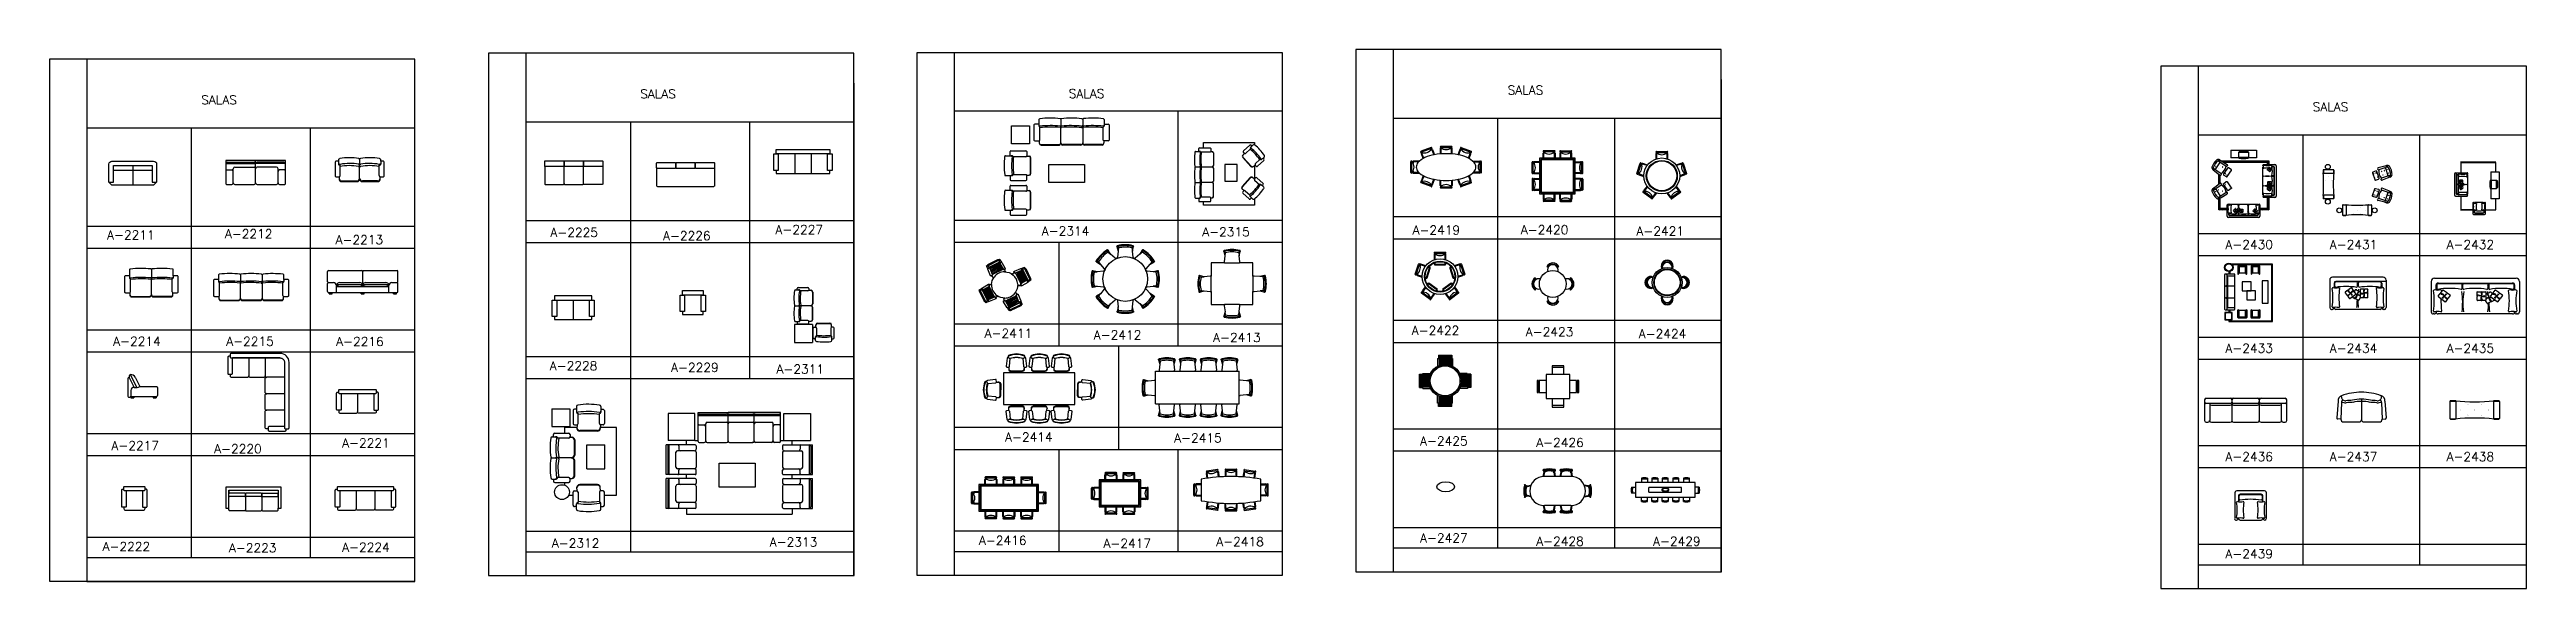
# Model space of a CAD drawing. Extents: x -59 to 107, y 53 to 89.
import ezdxf

# ---------------------------------------------------------------- set-up
doc = ezdxf.new("R2010")
doc.units = 0
doc.header["$MEASUREMENT"] = 0
for name, color, linetype in [('A-MOBILIA', 2, 'CONTINUOUS'), ('ELETRO', 11, 'CONTINUOUS'), ('FOLHA', 3, 'CONTINUOUS'), ('MOBILIA', 2, 'CONTINUOUS'), ('MOBILIARIO', 11, 'CONTINUOUS'), ('MOVEIS', 2, 'CONTINUOUS'), ('P-ARVORE', 2, 'CONTINUOUS'), ('PISO', 11, 'CONTINUOUS')]:
    doc.layers.add(name, color=color, linetype=linetype)
doc.styles.get("Standard").update_dxf_attribs({"font": 'txt.shx', "height": 0.15})
pattern_1 = [(45, (-929.51694, -4930.86783), (-0.079549513, 0.079549513), []), (45, (-929.46391, -4930.86783), (-0.079549513, 0.079549513), [])]

msp = doc.modelspace()

# ---------------------------------------------------------------- texts
at = {"layer": 'FOLHA', "linetype": 'CONTINUOUS'}
for s, p in [('SALAS', (-48.44, 85.83)), ('SALAS', (-19.01, 86.23)), ('SALAS', (9.72, 86.25)), ('SALAS', (39.14, 86.48)), ('SALAS', (93.11, 85.36)), ('A-2211', (-54.75, 76.77)), ('A-2212', (-46.85, 76.85)), ('A-2213', (-39.43, 76.45)), ('A-2314', (7.91, 77.04)), ('A-2315', (18.67, 76.98)), ('A-2214', (-54.34, 69.65)), ('A-2215', (-46.76, 69.64)), ('A-2216', (-39.39, 69.63)), ('A-2411', (4.08, 70.18)), ('A-2412', (11.4, 70.07)), ('A-2413', (19.4, 69.9)), ('A-2311', (-9.87, 67.78)), ('A-2217', (-54.46, 62.65)), ('A-2414', (5.45, 63.22)), ('A-2415', (16.79, 63.17)), ('A-2312', (-24.93, 56.12)), ('A-2313', (-10.33, 56.19))]:
    msp.add_text(s, height=0.6, dxfattribs=at).set_placement(p)
at = {"layer": 'FOLHA'}
for s, p in [('A-2225', (-25.03, 76.94)), ('A-2226', (-17.48, 76.72)), ('A-2227', (-9.94, 77.13)), ('A-2419', (32.77, 77.1)), ('A-2420', (40.03, 77.12)), ('A-2421', (47.78, 77.03)), ('A-2430', (87.26, 76.13)), ('A-2431', (94.26, 76.13)), ('A-2432', (102.09, 76.13)), ('A-2422', (32.71, 70.37)), ('A-2423', (40.36, 70.28)), ('A-2424', (47.93, 70.15)), ('A-2433', (87.26, 69.18)), ('A-2434', (94.26, 69.18)), ('A-2435', (102.09, 69.18)), ('A-2228', (-25.07, 68)), ('A-2229', (-16.94, 67.89)), ('A-2221', (-38.99, 62.83)), ('A-2425', (33.27, 62.96)), ('A-2426', (41.06, 62.86)), ('A-2220', (-47.57, 62.44)), ('A-2436', (87.26, 61.91)), ('A-2437', (94.26, 61.91)), ('A-2438', (102.09, 61.91)), ('A-2222', (-55.05, 55.89)), ('A-2416', (3.7, 56.3)), ('A-2417', (12.05, 56.1)), ('A-2418', (19.61, 56.22)), ('A-2427', (33.27, 56.46)), ('A-2428', (41.06, 56.24)), ('A-2429', (48.89, 56.24)), ('A-2223', (-46.58, 55.8)), ('A-2224', (-38.99, 55.84)), ('A-2439', (87.26, 55.4))]:
    msp.add_text(s, height=0.6, dxfattribs=at).set_placement(p)

# ---------------------------------------------------------------- blocks, each defined once
blk = doc.blocks.new('A-2211')
at = {"layer": 'A-MOBILIA'}
for p, q in [((-0.65, -0.3), (0.65, -0.3)), ((0, -0.15), (0, -0.8))]:
    blk.add_line(p, q, dxfattribs=at)
blk.add_lwpolyline([(0.7, -0.8), (-0.7, -0.8), (-0.8, -0.7), (-0.8, -0.1, -0.414214), (-0.7, 0), (0.7, 0, -0.414214), (0.8, -0.1), (0.8, -0.7)], format="xyb", close=True, dxfattribs=at)
blk.add_lwpolyline([(-0.8, -0.7), (-0.65, -0.7), (-0.65, -0.15), (0.65, -0.15), (0.65, -0.7), (0.8, -0.7)], dxfattribs=at)
blk = doc.blocks.new('A-2212')
at = {"layer": 'A-MOBILIA'}
for p, q in [((0, -0.05), (0, 0)), ((0, -0.05), (0, 0)), ((-1, -0.1), (0, -0.1)), ((-0.97, -0.315), (-0.8, -0.315)), ((-0.95, -0.05), (-0.05, -0.05)), ((-0.75, -0.75), (-0.75, -0.274)), ((-0.7, -0.224), (-0.05, -0.224)), ((0, -0.224), (0, -0.1)), ((0, -0.224), (0, -0.1)), ((1, -0.1), (0, -0.1)), ((0, -0.75), (0, -0.274)), ((0, -0.75), (0, -0.274)), ((0.95, -0.05), (0.05, -0.05)), ((0.7, -0.224), (0.05, -0.224)), ((0.75, -0.75), (0.75, -0.274)), ((0.97, -0.315), (0.8, -0.315))]:
    blk.add_line(p, q, dxfattribs=at)
blk.add_lwpolyline([(1, 0), (-1, 0), (-1, -0.77, 0.414214), (-0.97, -0.8), (-0.8, -0.8, 0.414214), (-0.75, -0.75, 0.414214), (-0.7, -0.8), (-0.05, -0.8, 0.414214), (0, -0.75, 0.414214), (0.05, -0.8), (0.7, -0.8, 0.414214), (0.75, -0.75, 0.414214), (0.8, -0.8), (0.97, -0.8, 0.414214), (1, -0.77)], format="xyb", close=True, dxfattribs=at)
for centre, radius, start, end in [((-0.95, -0.1), 0.05, 90, 180), ((-0.97, -0.285), 0.03, 180, 270), ((-0.8, -0.365), 0.05, 0, 90), ((-0.7, -0.274), 0.05, 90, 180), ((-0.05, -0.1), 0.05, 0, 90), ((-0.05, -0.274), 0.05, 0, 90), ((0.05, -0.1), 0.05, 90, 180), ((0.05, -0.274), 0.05, 90, 180), ((0.7, -0.274), 0.05, 0, 90), ((0.8, -0.365), 0.05, 90, 180), ((0.95, -0.1), 0.05, 0, 90), ((0.97, -0.285), 0.03, 270, 0)]:
    blk.add_arc(centre, radius, start, end, dxfattribs=at)
blk = doc.blocks.new('A-2213')
at = {"layer": 'A-MOBILIA'}
for p, q in [((-0.706, -0.117), (-0.706, -0.21)), ((-0.656, -0.598), (-0.656, -0.255)), ((-0.599, -0.778), (-0.088, -0.778)), ((0.002, -0.056), (0.002, -0.189)), ((0.002, -0.71), (0.002, -0.189)), ((0.602, -0.778), (0.092, -0.778)), ((0.66, -0.598), (0.66, -0.255)), ((0.71, -0.117), (0.71, -0.21))]:
    blk.add_line(p, q, dxfattribs=at)
blk.add_lwpolyline([(0.602, -0.8, 0.414214), (0.692, -0.71), (0.692, -0.642, 0.069061), (0.705, -0.643), (0.782, -0.643, 0.414214), (0.827, -0.598), (0.827, -0.162, 0.414214), (0.782, -0.117), (0.71, -0.117), (0.71, -0.076, 0.414214), (0.665, -0.031, 0.089461), (0.027, -0.027, 0.370306), (0.002, -0.057, 0.370306), (-0.024, -0.027, 0.089461), (-0.661, -0.031, 0.414214), (-0.706, -0.076), (-0.706, -0.117), (-0.778, -0.117, 0.414214), (-0.823, -0.162), (-0.823, -0.598, 0.414214), (-0.778, -0.643), (-0.701, -0.643, 0.069061), (-0.689, -0.642), (-0.689, -0.71, 0.414214), (-0.599, -0.8), (-0.088, -0.8, 0.414214), (0.002, -0.71, 0.414214), (0.092, -0.8)], format="xyb", close=True, dxfattribs=at)
for centre, radius, start, end in [((-0.661, -0.179), 0.045, 180, 279.17538), ((-0.661, -0.21), 0.045, 180, 276.51133), ((-0.701, -0.598), 0.045, 285.80249, 0), ((-0.599, -0.688), 0.09, 180, 270), ((-0.33, -2.052), 1.786, 80.4354, 100.5422), ((-0.329, -1.978), 1.785, 80.43137, 100.4876), ((-0.088, -0.688), 0.09, 270, 0), ((-0.028, -0.189), 0.03, 261.62815, 0), ((-0.028, -0.261), 0.03, 261.62815, 0), ((0.032, -0.189), 0.03, 180, 278.37185), ((0.032, -0.261), 0.03, 180, 278.37185), ((0.092, -0.688), 0.09, 180, 270), ((0.333, -1.978), 1.785, 79.5124, 99.56863), ((0.333, -2.052), 1.786, 79.4578, 99.5646), ((0.602, -0.688), 0.09, 270, 0), ((0.665, -0.179), 0.045, 260.82462, 0), ((0.665, -0.21), 0.045, 263.48867, 0), ((0.705, -0.598), 0.045, 180, 254.19751)]:
    blk.add_arc(centre, radius, start, end, dxfattribs=at)
blk = doc.blocks.new('A-2214')
at = {"layer": 'A-MOBILIA'}
for p, q in [((-0.728, -0.256), (-0.728, -0.318)), ((-0.695, -0.789), (-0.695, -0.348)), ((0.005, -0.044), (0.005, -0.304)), ((0.005, -0.897), (0.005, -0.304)), ((0.705, -0.789), (0.705, -0.348)), ((0.739, -0.256), (0.739, -0.318)), ((-0.657, -0.942), (-0.055, -0.942)), ((0.667, -0.942), (0.065, -0.942))]:
    blk.add_line(p, q, dxfattribs=at)
blk.add_lwpolyline([(0.735, -0.819), (0.875, -0.819, 0.414214), (0.905, -0.789), (0.905, -0.286, 0.414214), (0.875, -0.256), (0.739, -0.256), (0.739, -0.057, 0.414214), (0.709, -0.027, 0.055401), (0.022, -0.025, 0.370306), (0.005, -0.045, 0.370306), (-0.012, -0.025, 0.055401), (-0.698, -0.027, 0.414214), (-0.728, -0.057), (-0.728, -0.256), (-0.865, -0.256, 0.414214), (-0.895, -0.286), (-0.895, -0.789, 0.414214), (-0.865, -0.819), (-0.725, -0.819, 0.069061), (-0.717, -0.817), (-0.717, -0.897, 0.414214), (-0.657, -0.957), (-0.055, -0.957, 0.414214), (0.005, -0.897, 0.414214), (0.065, -0.957), (0.667, -0.957, 0.414214), (0.727, -0.897), (0.727, -0.817)], format="xyb", dxfattribs=at)
for centre, radius, start, end in [((-0.698, -0.297), 0.03, 180, 279.17538), ((-0.698, -0.318), 0.03, 180, 276.51133), ((-0.725, -0.789), 0.03, 285.80249, 0), ((-0.34, -3.498), 3.143, 84.11717, 96.48311), ((-0.34, -3.456), 3.149, 84.12233, 96.44122), ((-0.015, -0.304), 0.02, 261.62815, 0), ((-0.015, -0.352), 0.02, 261.62815, 0), ((0.025, -0.304), 0.02, 180, 278.37185), ((0.025, -0.352), 0.02, 180, 278.37185), ((0.351, -3.456), 3.149, 83.55878, 95.87767), ((0.35, -3.498), 3.143, 83.51689, 95.88283), ((0.709, -0.297), 0.03, 260.82462, 0), ((0.709, -0.318), 0.03, 263.48867, 0), ((0.735, -0.789), 0.03, 180, 270), ((-0.657, -0.882), 0.06, 180, 270), ((-0.055, -0.882), 0.06, 270, 0), ((0.065, -0.882), 0.06, 180, 270), ((0.667, -0.882), 0.06, 270, 0)]:
    blk.add_arc(centre, radius, start, end, dxfattribs=at)
blk = doc.blocks.new('A-2215')
at = {"layer": 'A-MOBILIA'}
for p, q in [((-1.094, -0.199), (-1.094, -0.261)), ((-1.06, -0.732), (-1.06, -0.291)), ((-0.36, -0.038), (-0.36, -0.247)), ((-0.36, -0.84), (-0.36, -0.247)), ((0.373, -0.046), (0.373, -0.235)), ((0.373, -0.235), (0.373, -0.84)), ((1.062, -0.732), (1.062, -0.291)), ((1.095, -0.199), (1.095, -0.261)), ((-1.022, -0.885), (-0.42, -0.885)), ((0.313, -0.885), (-0.3, -0.885)), ((1.023, -0.885), (0.433, -0.885))]:
    blk.add_line(p, q, dxfattribs=at)
blk.add_lwpolyline([(0.373, -0.046, 0.370792), (0.343, -0.02, 0.055401), (-0.343, -0.018, 0.370306), (-0.36, -0.038, 0.370306), (-0.377, -0.018, 0.055401), (-1.064, -0.02, 0.414214), (-1.094, -0.05), (-1.094, -0.199), (-1.23, -0.199, 0.414214), (-1.26, -0.229), (-1.26, -0.732, 0.414214), (-1.23, -0.762), (-1.09, -0.762, 0.069061), (-1.082, -0.761), (-1.082, -0.84, 0.414214), (-1.022, -0.9), (-0.42, -0.9, 0.414214), (-0.36, -0.84, 0.414214), (-0.3, -0.9), (0.313, -0.9, 0.414214), (0.373, -0.84, 0.414214), (0.433, -0.9), (1.023, -0.9, 0.414214), (1.083, -0.84), (1.083, -0.761, 0.069061), (1.092, -0.762), (1.232, -0.762, 0.414214), (1.262, -0.732), (1.262, -0.229, 0.414214), (1.232, -0.199), (1.095, -0.199), (1.095, -0.05, 0.414214), (1.065, -0.02, 0.053649), (0.4, -0.016, 0.382522)], format="xyb", close=True, dxfattribs=at)
blk.add_lwpolyline([(1.062, -0.732, 0.335554), (1.083, -0.761)], format="xyb", dxfattribs=at)
for centre, radius, start, end in [((-1.064, -0.24), 0.03, 180, 279.17538), ((-1.064, -0.261), 0.03, 180, 276.51133), ((-1.09, -0.732), 0.03, 285.80249, 0), ((-1.022, -0.825), 0.06, 180, 270), ((-0.705, -3.441), 3.143, 84.11717, 96.48311), ((-0.706, -3.399), 3.149, 84.12233, 96.44122), ((-0.42, -0.825), 0.06, 270, 0), ((-0.38, -0.247), 0.02, 261.62815, 0), ((-0.38, -0.295), 0.02, 261.62815, 0), ((-0.34, -0.247), 0.02, 180, 278.37185), ((-0.34, -0.295), 0.02, 180, 278.37185), ((-0.3, -0.825), 0.06, 180, 270), ((-0.015, -3.399), 3.149, 83.55878, 95.87767), ((-0.015, -3.441), 3.143, 83.51689, 95.88283), ((0.313, -0.825), 0.06, 270, 0), ((0.343, -0.24), 0.03, 260.82462, 0), ((0.345, -0.289), 0.03, 260.82462, 342.54308), ((0.403, -0.235), 0.03, 180, 275.48402), ((0.393, -0.295), 0.02, 180, 278.37185), ((0.433, -0.825), 0.06, 180, 270), ((0.713, -3.335), 3.037, 83.40438, 95.98491), ((0.707, -3.399), 3.149, 83.55878, 95.48402), ((1.023, -0.825), 0.06, 270, 0), ((1.065, -0.24), 0.03, 260.82462, 0), ((1.065, -0.261), 0.03, 263.48867, 0)]:
    blk.add_arc(centre, radius, start, end, dxfattribs=at)
blk = doc.blocks.new('A-2216')
at = {"layer": 'A-MOBILIA'}
for p, q in [((-1.18, -0.34), (-1.18, 0)), ((-1.15, 0.03), (-0.03, 0.03)), ((0, -0.5), (0, 0)), ((0.03, 0.03), (1.15, 0.03)), ((1.18, -0.34), (1.18, 0)), ((-1.18, -0.67), (-1.18, -0.4)), ((-1.15, -0.37), (-0.98, -0.37)), ((-1.15, -0.7), (1.15, -0.7)), ((-1.13, -0.75), (-1.13, -0.7)), ((-1.13, -0.75), (-1.03, -0.75)), ((-1.03, -0.75), (-1.03, -0.7)), ((-0.88, -0.435), (0, -0.435)), ((-0.88, -0.7), (-0.88, -0.47)), ((-0.88, -0.5), (0.88, -0.5)), ((-0.78, -0.37), (-0.097, -0.37)), ((-0.05, -0.75), (-0.05, -0.7)), ((-0.05, -0.75), (0.05, -0.75)), ((0, -0.435), (0.88, -0.435)), ((0.05, -0.75), (0.05, -0.7)), ((0.097, -0.37), (0.783, -0.37)), ((0.88, -0.7), (0.88, -0.47)), ((0.98, -0.37), (1.15, -0.37)), ((1.03, -0.75), (1.03, -0.7)), ((1.03, -0.75), (1.13, -0.75)), ((1.13, -0.75), (1.13, -0.7)), ((1.18, -0.67), (1.18, -0.4))]:
    blk.add_line(p, q, dxfattribs=at)
for centre, radius, start, end in [((-1.15, 0), 0.03, 90, 180), ((-0.03, 0), 0.03, 0, 90), ((0.03, 0), 0.03, 90, 180), ((1.15, 0), 0.03, 360, 90), ((-1.15, -0.34), 0.03, 180, 270), ((-1.15, -0.4), 0.03, 90, 180), ((-1.15, -0.67), 0.03, 180, 270), ((-0.98, -0.47), 0.1, 0, 90), ((-0.781, -0.477), 0.107, 89.29917, 156.74856), ((-0.781, -0.393), 0.107, 203.25144, 270.70083), ((-0.099, -0.477), 0.107, 23.25144, 90.70083), ((-0.099, -0.393), 0.107, 269.29917, 336.74856), ((0.099, -0.477), 0.107, 89.29917, 156.74856), ((0.099, -0.393), 0.107, 203.25144, 270.70083), ((0.781, -0.477), 0.107, 23.25144, 90.70083), ((0.781, -0.393), 0.107, 269.29917, 336.74856), ((0.98, -0.47), 0.1, 90, 180), ((1.15, -0.34), 0.03, 270, 360), ((1.15, -0.4), 0.03, 0, 90), ((1.15, -0.67), 0.03, 270, 0)]:
    blk.add_arc(centre, radius, start, end, dxfattribs=at)
blk = doc.blocks.new('A-2217')
at = {"layer": 'A-MOBILIA'}
for p, q in [((-0.002, 0.651), (-0.002, 0.057)), ((0.028, 0.681), (0.03, 0.681)), ((0.028, 0.027), (0.068, 0.027)), ((0.057, 0.665), (0.057, 0.751)), ((0.057, 0.665), (0.216, 0.347)), ((0.081, 0.781), (0.299, 0.345)), ((0.098, 0.248), (0.098, 0.001)), ((0.098, 0.051), (0.968, 0.051)), ((0.098, 0.001), (0.198, 0.001)), ((0.198, 0.051), (0.198, 0.001)), ((0.252, 0.692), (0.408, 0.381)), ((0.408, 0.381), (0.968, 0.381)), ((0.848, 0.051), (0.848, 0.001)), ((0.848, 0.001), (0.948, 0.001)), ((0.948, 0.051), (0.948, 0.001)), ((0.998, 0.351), (0.998, 0.081))]:
    blk.add_line(p, q, dxfattribs=at)
for centre, radius, start, end in [((0.028, 0.651), 0.03, 90, 180), ((0.028, 0.057), 0.03, 180, 270), ((0.03, 0.651), 0.03, 26.56505, 90), ((0.087, 0.751), 0.03, 90, 180), ((0.068, 0.057), 0.03, 270, 0), ((0.091, 0.592), 0.189, 31.74583, 91.37268), ((0.198, 0.248), 0.1, 80.08861, 180), ((0.267, 0.625), 0.281, 259.38115, 300.02514), ((0.968, 0.351), 0.03, 0, 90), ((0.968, 0.081), 0.03, 270, 0)]:
    blk.add_arc(centre, radius, start, end, dxfattribs=at)
blk = doc.blocks.new('A-2311')
at = {"layer": 'A-MOBILIA'}
for p, q in [((0.028, 1.76), (0.152, 1.76)), ((0.09, 1.76), (0.09, 1.808)), ((0.12, 1.838), (0.444, 1.838)), ((0.444, 1.726), (0.182, 1.726)), ((0.473, 1.748), (0.552, 1.748)), ((0.474, 1.808), (0.474, 1.756)), ((0.597, 1.688), (0.597, 1.288)), ((0.612, 1.688), (0.612, 1.288)), ((0.015, 1.228), (0.137, 1.228)), ((0.552, 1.228), (0.137, 1.228)), ((0.597, 0.768), (0.597, 1.168)), ((0.612, 0.768), (0.612, 1.168)), ((0, 0.6), (0, 0)), ((0.6, 0.6), (0, 0.6)), ((0, 0), (0.6, 0)), ((0.028, 0.696), (0.152, 0.696)), ((0.09, 0.696), (0.09, 0.648)), ((0.12, 0.618), (0.444, 0.618)), ((0.444, 0.73), (0.182, 0.73)), ((0.473, 0.708), (0.552, 0.708)), ((0.474, 0.648), (0.474, 0.7)), ((0.6, 0.6), (0.6, 0)), ((0.628, 0.155), (0.628, 0.479)), ((0.658, 0.509), (0.709, 0.509)), ((0.706, 0.125), (0.658, 0.125)), ((0.706, 0.064), (0.706, 0.187)), ((0.717, 0.508), (0.717, 0.587)), ((0.739, 0.479), (0.739, 0.217)), ((0.777, 0.647), (1.177, 0.647)), ((0.777, 0.632), (1.177, 0.632)), ((1.217, 0.479), (1.217, 0.217)), ((1.239, 0.508), (1.239, 0.587)), ((1.298, 0.509), (1.247, 0.509)), ((1.25, 0.064), (1.25, 0.187)), ((1.25, 0.125), (1.298, 0.125)), ((1.328, 0.155), (1.328, 0.479))]:
    blk.add_line(p, q, dxfattribs=at)
for centre, radius, start, end in [((1.532, 1.48), 1.553, 170.773, 188.72045), ((0.028, 1.73), 0.03, 90, 180), ((0.12, 1.808), 0.03, 90, 180), ((0.131, 1.73), 0.03, 350.82462, 90), ((1.694, 1.477), 1.553, 170.82462, 188.37185), ((0.152, 1.73), 0.03, 353.48867, 90), ((1.742, 1.477), 1.553, 170.773, 188.37185), ((0.444, 1.808), 0.03, 0, 90), ((0.444, 1.756), 0.03, 270, 0), ((0.537, 1.688), 0.06, 0, 90), ((0.552, 1.688), 0.06, 0, 90), ((1.532, 0.976), 1.553, 171.27955, 189.227), ((0.016, 1.248), 0.02, 188.72045, 270), ((0.016, 1.208), 0.02, 90, 171.27955), ((0.137, 1.248), 0.02, 270, 8.37185), ((0.137, 1.208), 0.02, 351.62815, 90), ((1.694, 0.979), 1.553, 171.62815, 189.17538), ((0.186, 1.248), 0.02, 270, 8.37185), ((0.186, 1.208), 0.02, 351.62815, 90), ((1.742, 0.979), 1.553, 171.62815, 189.227), ((0.537, 1.288), 0.06, 270, 0), ((0.537, 1.168), 0.06, 360, 90), ((0.552, 1.288), 0.06, 270, 0), ((0.552, 1.168), 0.06, 360, 90), ((0.028, 0.726), 0.03, 180, 270), ((0.12, 0.648), 0.03, 180, 270), ((0.131, 0.726), 0.03, 270, 9.17538), ((0.152, 0.726), 0.03, 270, 6.51133), ((0.444, 0.7), 0.03, 0, 90), ((0.444, 0.648), 0.03, 270, 0), ((0.537, 0.768), 0.06, 270, 0), ((0.552, 0.768), 0.06, 270, 0), ((0.658, 0.479), 0.03, 90, 180), ((0.658, 0.155), 0.03, 180, 270), ((0.736, 0.187), 0.03, 83.48867, 180), ((0.736, 0.166), 0.03, 80.82462, 180), ((0.736, 0.064), 0.03, 180, 270), ((0.709, 0.479), 0.03, 0, 90), ((0.777, 0.587), 0.06, 90, 180), ((0.777, 0.572), 0.06, 90, 180), ((0.985, 1.567), 1.553, 260.773, 278.72045), ((0.988, 1.778), 1.553, 260.773, 278.37185), ((0.988, 1.729), 1.553, 260.82462, 278.37185), ((1.179, 0.587), 0.06, 0, 90), ((1.179, 0.572), 0.06, 0, 90), ((1.22, 0.166), 0.03, 0, 99.17538), ((1.247, 0.479), 0.03, 90, 180), ((1.22, 0.187), 0.03, 0, 96.51133), ((1.22, 0.064), 0.03, 270, 0), ((1.298, 0.479), 0.03, 0, 90), ((1.298, 0.155), 0.03, 270, 0)]:
    blk.add_arc(centre, radius, start, end, dxfattribs=at)
blk = doc.blocks.new('A-2312')
at = {"layer": 'A-MOBILIA'}
for p, q in [((0.034, 1.672), (0.034, 1.072)), ((0.034, 1.672), (0.634, 1.672)), ((0.634, 1.672), (0.634, 1.072)), ((0.862, 1.747), (0.862, 1.562)), ((1.679, 1.745), (1.678, 1.56)), ((0.034, 1.072), (0.634, 1.072)), ((0.135, 0.85), (0.598, 0.85)), ((0.877, 1.047), (0.456, 1.047)), ((0.456, 1.047), (0.456, 0.85)), ((0.745, 1.611), (0.744, 1.174)), ((0.788, 1.129), (0.865, 1.129)), ((0.862, 1.655), (0.79, 1.656)), ((0.878, 1.131), (0.877, 1.012)), ((0.911, 1.174), (0.912, 1.517)), ((1.569, 0.943), (0.969, 0.944)), ((1.569, 0.92), (0.969, 0.921)), ((1.627, 1.172), (1.628, 1.515)), ((1.66, 1.129), (1.659, 1.01)), ((2.199, 1.047), (1.659, 1.047)), ((1.749, 1.127), (1.672, 1.127)), ((1.679, 1.653), (1.75, 1.653)), ((1.795, 1.608), (1.794, 1.172)), ((2.199, -1.225), (2.199, 1.047)), ((0.028, 0.025), (0.161, 0.025)), ((0.048, 0.734), (0.183, 0.734)), ((0.09, 0.734), (0.09, 0.805)), ((0.71, 0.025), (0.161, 0.025)), ((0.598, 0.683), (0.228, 0.683)), ((0.641, 0.716), (0.71, 0.716)), ((0.643, 0.805), (0.643, 0.728)), ((0.777, 0.626), (0.777, 0.115)), ((0.8, 0.626), (0.8, 0.115)), ((1.211, -0.34), (1.211, 0.46)), ((1.211, 0.46), (1.811, 0.46)), ((1.811, -0.34), (1.811, 0.46)), ((0.048, -0.683), (0.183, -0.683)), ((0.09, -0.683), (0.09, -0.755)), ((0.135, -0.8), (0.598, -0.8)), ((0.598, -0.633), (0.228, -0.633)), ((0.456, -0.8), (0.456, -0.888)), ((0.641, -0.665), (0.71, -0.665)), ((0.643, -0.755), (0.643, -0.678)), ((0.777, -0.575), (0.777, -0.065)), ((0.8, -0.575), (0.8, -0.065)), ((1.211, -0.34), (1.811, -0.34)), ((0.602, -1.225), (0.744, -1.225)), ((0.745, -1.56), (0.744, -1.124)), ((0.788, -1.078), (0.865, -1.078)), ((0.862, -1.605), (0.79, -1.605)), ((0.862, -1.696), (0.862, -1.511)), ((0.878, -1.08), (0.877, -0.961)), ((0.911, -1.123), (0.912, -1.466)), ((1.569, -0.869), (0.969, -0.87)), ((1.569, -0.892), (0.969, -0.893)), ((1.627, -1.121), (1.628, -1.464)), ((1.66, -1.078), (1.659, -0.959)), ((1.749, -1.076), (1.672, -1.076)), ((1.679, -1.694), (1.678, -1.509)), ((1.679, -1.602), (1.75, -1.602)), ((1.795, -1.557), (1.794, -1.121)), ((1.794, -1.225), (2.199, -1.225))]:
    blk.add_line(p, q, dxfattribs=at)
blk.add_circle((0.375, -1.123), 0.249, dxfattribs=at)
for centre, radius, start, end in [((0.907, 1.747), 0.045, 89.84686, 179.84686), ((1.254, -0.509), 2.33, 80.61985, 98.5673), ((1.634, 1.745), 0.045, 359.84686, 89.84686), ((0.135, 0.805), 0.045, 90, 180), ((0.598, 0.805), 0.045, 0, 90), ((0.789, 1.174), 0.045, 179.84686, 269.84686), ((0.79, 1.611), 0.045, 89.84686, 179.84686), ((0.907, 1.593), 0.045, 179.84686, 279.02223), ((0.907, 1.562), 0.045, 179.84686, 276.35819), ((0.866, 1.174), 0.045, 269.84686, 359.84686), ((0.967, 1.034), 0.09, 179.84686, 269.84686), ((0.967, 1.011), 0.09, 179.84686, 269.84686), ((1.248, -0.752), 2.33, 80.67148, 98.21871), ((1.248, -0.825), 2.33, 80.61985, 98.21871), ((1.569, 1.033), 0.09, 269.84686, 359.84686), ((1.569, 1.01), 0.09, 269.84686, 359.84686), ((1.633, 1.591), 0.045, 260.67148, 359.84686), ((1.672, 1.172), 0.045, 179.84686, 269.84686), ((1.633, 1.56), 0.045, 263.33552, 359.84686), ((1.749, 1.172), 0.045, 269.84686, 359.84686), ((1.75, 1.608), 0.045, 359.84686, 89.84686), ((1.769, 0.361), 1.796, 169.48699, 189.93551), ((1.769, -0.31), 1.796, 170.06449, 190.51301), ((0.03, 0.055), 0.03, 188.72045, 270), ((0.03, -0.005), 0.03, 90, 171.27955), ((0.048, 0.689), 0.045, 90, 180), ((0.152, 0.689), 0.045, 350.82462, 90), ((0.161, 0.055), 0.03, 270, 8.37185), ((0.161, -0.005), 0.03, 351.62815, 90), ((1.951, 0.356), 1.785, 169.5124, 189.56863), ((0.183, 0.689), 0.045, 353.48867, 90), ((0.234, 0.055), 0.03, 270, 8.37185), ((0.234, -0.005), 0.03, 351.62815, 90), ((2.025, 0.357), 1.786, 169.4578, 189.5646), ((0.598, 0.728), 0.045, 270, 0), ((0.687, 0.626), 0.09, 0, 90), ((0.687, 0.115), 0.09, 270, 0), ((0.687, -0.065), 0.09, 360, 90), ((0.71, 0.626), 0.09, 0, 90), ((0.71, 0.115), 0.09, 270, 0), ((0.71, -0.065), 0.09, 360, 90), ((0.048, -0.638), 0.045, 180, 270), ((0.135, -0.755), 0.045, 180, 270), ((0.152, -0.638), 0.045, 270, 9.17538), ((1.951, -0.306), 1.785, 170.43137, 190.4876), ((0.183, -0.638), 0.045, 270, 6.51133), ((2.025, -0.306), 1.786, 170.4354, 190.5422), ((0.598, -0.678), 0.045, 0, 90), ((0.598, -0.755), 0.045, 270, 0), ((0.687, -0.575), 0.09, 270, 0), ((0.71, -0.575), 0.09, 270, 0), ((0.789, -1.123), 0.045, 90.15314, 180.15314), ((0.79, -1.56), 0.045, 180.15314, 270.15314), ((0.907, -1.511), 0.045, 83.64181, 180.15314), ((0.907, -1.542), 0.045, 80.97777, 180.15314), ((0.866, -1.123), 0.045, 0.15314, 90.15314), ((0.967, -0.96), 0.09, 90.15314, 180.15314), ((0.967, -0.983), 0.09, 90.15314, 180.15314), ((1.248, 0.876), 2.33, 261.78129, 279.38015), ((1.248, 0.803), 2.33, 261.78129, 279.32852), ((1.569, -0.959), 0.09, 0.15314, 90.15314), ((1.569, -0.982), 0.09, 0.15314, 90.15314), ((1.633, -1.54), 0.045, 0.15314, 99.32852), ((1.672, -1.121), 0.045, 90.15314, 180.15314), ((1.633, -1.509), 0.045, 0.15314, 96.66448), ((1.749, -1.121), 0.045, 0.15314, 90.15314), ((1.75, -1.557), 0.045, 270.15314, 0.15314), ((0.907, -1.696), 0.045, 180.15314, 270.15314), ((1.254, 0.56), 2.33, 261.4327, 279.38015), ((1.634, -1.694), 0.045, 270.15314, 0.15314)]:
    blk.add_arc(centre, radius, start, end, dxfattribs=at)
blk = doc.blocks.new('A-2313')
at = {"layer": 'A-MOBILIA'}
for p, q in [((0.9, 0), (0, 0)), ((0, 0), (0, -0.9)), ((0.9, -0.9), (0.9, 0)), ((1.013, 0.032), (2.013, 0.032)), ((1.013, -0.068), (1.013, 0.032)), ((3.769, 0.032), (2.013, 0.032)), ((2.013, -0.018), (2.013, 0.032)), ((2.013, -0.018), (2.013, 0.032)), ((2.891, -0.018), (2.891, 0.032)), ((2.891, -0.018), (2.891, 0.032)), ((3.769, -0.067), (3.769, 0.033)), ((3.878, -0.9), (3.878, 0)), ((3.878, 0), (4.778, 0)), ((4.778, 0), (4.778, -0.9)), ((1.013, -0.353), (1.013, -0.068)), ((1.013, -0.938), (1.013, -0.353)), ((1.043, -0.383), (1.213, -0.383)), ((1.063, -0.018), (1.963, -0.018)), ((1.263, -0.918), (1.263, -0.342)), ((1.313, -0.292), (1.963, -0.292)), ((2.013, -0.292), (2.013, -0.068)), ((2.013, -0.292), (2.013, -0.068)), ((2.013, -0.918), (2.013, -0.342)), ((2.013, -0.918), (2.013, -0.342)), ((2.063, -0.018), (2.841, -0.018)), ((2.063, -0.292), (2.841, -0.292)), ((2.891, -0.292), (2.891, -0.068)), ((2.891, -0.292), (2.891, -0.068)), ((2.891, -0.918), (2.891, -0.342)), ((2.891, -0.918), (2.891, -0.342)), ((2.941, -0.018), (3.732, -0.018)), ((2.941, -0.292), (3.482, -0.292)), ((3.519, -0.917), (3.519, -0.341)), ((3.739, -0.381), (3.569, -0.381)), ((3.769, -0.351), (3.769, -0.067)), ((3.769, -0.937), (3.769, -0.351)), ((0.041, -1.047), (-0.059, -1.047)), ((0.9, -0.9), (0, -0.9)), ((0.325, -1.047), (0.041, -1.047)), ((0.891, -1.247), (0.315, -1.247)), ((0.911, -1.047), (0.325, -1.047)), ((0.355, -1.077), (0.355, -1.197)), ((0.618, -1.047), (0.618, -0.9)), ((0.9, -0.9), (1.013, -0.9)), ((0.941, -1.077), (0.941, -1.197)), ((1.043, -0.968), (1.213, -0.968)), ((1.313, -0.968), (1.963, -0.968)), ((2.063, -0.968), (2.841, -0.968)), ((2.854, -0.967), (2.819, -0.967)), ((3.469, -0.967), (2.928, -0.967)), ((3.739, -0.967), (3.569, -0.967)), ((3.769, -0.9), (3.878, -0.9)), ((3.838, -1.077), (3.838, -1.197)), ((3.868, -1.047), (4.453, -1.047)), ((3.878, -0.9), (4.778, -0.9)), ((3.888, -1.247), (4.463, -1.247)), ((4.16, -1.047), (4.16, -0.9)), ((4.423, -1.077), (4.423, -1.197)), ((4.453, -1.047), (4.738, -1.047)), ((4.738, -1.047), (4.838, -1.047)), ((0.041, -2.047), (-0.059, -2.047)), ((0.041, -2.178), (-0.059, -2.178)), ((0.325, -2.047), (0.041, -2.047)), ((0.325, -2.178), (0.041, -2.178)), ((0.891, -1.847), (0.315, -1.847)), ((0.891, -2.378), (0.315, -2.378)), ((0.911, -2.047), (0.325, -2.047)), ((0.911, -2.178), (0.325, -2.178)), ((0.355, -2.017), (0.355, -1.897)), ((0.355, -2.208), (0.355, -2.328)), ((0.618, -2.178), (0.618, -2.047)), ((0.941, -2.017), (0.941, -1.897)), ((0.941, -2.208), (0.941, -2.328)), ((1.718, -1.666), (2.918, -1.666)), ((1.718, -2.466), (1.718, -1.666)), ((2.918, -2.466), (1.718, -2.466)), ((2.918, -1.666), (2.918, -2.466)), ((3.838, -2.017), (3.838, -1.897)), ((3.838, -2.208), (3.838, -2.328)), ((3.868, -2.047), (4.453, -2.047)), ((3.868, -2.178), (4.453, -2.178)), ((3.888, -1.847), (4.463, -1.847)), ((3.888, -2.378), (4.463, -2.378)), ((4.16, -2.178), (4.16, -2.047)), ((4.423, -2.017), (4.423, -1.897)), ((4.423, -2.208), (4.423, -2.328)), ((4.453, -2.047), (4.738, -2.047)), ((4.453, -2.178), (4.738, -2.178)), ((4.738, -2.047), (4.838, -2.047)), ((4.738, -2.178), (4.838, -2.178)), ((0.041, -3.178), (-0.059, -3.178)), ((0.325, -3.178), (0.041, -3.178)), ((0.891, -2.978), (0.315, -2.978)), ((0.911, -3.178), (0.325, -3.178)), ((0.355, -3.148), (0.355, -3.028)), ((0.618, -3.178), (0.618, -3.371)), ((0.941, -3.148), (0.941, -3.028)), ((3.838, -3.148), (3.838, -3.028)), ((3.868, -3.178), (4.453, -3.178)), ((3.888, -2.978), (4.463, -2.978)), ((4.16, -3.178), (4.16, -3.371)), ((4.423, -3.148), (4.423, -3.028)), ((4.453, -3.178), (4.738, -3.178)), ((4.738, -3.178), (4.838, -3.178)), ((0.618, -3.371), (4.16, -3.371))]:
    blk.add_line(p, q, dxfattribs=at)
for points in [[(1.013, -0.068), (2.013, -0.068), (2.891, -0.068)], [(2.891, -0.068), (3.769, -0.068)], [(-0.059, -2.047), (-0.059, -1.547), (-0.059, -1.047)], [(-0.009, -1.097), (-0.009, -1.547), (-0.009, -1.997)], [(0.041, -2.047), (0.041, -1.547), (0.041, -1.047)], [(0.265, -1.797), (0.265, -1.547), (0.265, -1.297)], [(0.941, -1.297), (0.941, -1.547), (0.941, -1.797)], [(3.838, -1.297), (3.838, -1.547), (3.838, -1.797)], [(4.513, -1.797), (4.513, -1.547), (4.513, -1.297)], [(4.738, -2.047), (4.738, -1.547), (4.738, -1.047)], [(4.788, -1.097), (4.788, -1.547), (4.788, -1.997)], [(4.838, -2.047), (4.838, -1.547), (4.838, -1.047)], [(-0.059, -3.178), (-0.059, -2.678), (-0.059, -2.178)], [(-0.009, -2.228), (-0.009, -2.678), (-0.009, -3.128)], [(0.041, -3.178), (0.041, -2.678), (0.041, -2.178)], [(0.265, -2.928), (0.265, -2.678), (0.265, -2.428)], [(0.941, -2.428), (0.941, -2.678), (0.941, -2.928)], [(3.838, -2.428), (3.838, -2.678), (3.838, -2.928)], [(4.513, -2.928), (4.513, -2.678), (4.513, -2.428)], [(4.738, -3.178), (4.738, -2.678), (4.738, -2.178)], [(4.788, -2.228), (4.788, -2.678), (4.788, -3.128)], [(4.838, -3.178), (4.838, -2.678), (4.838, -2.178)]]:
    blk.add_lwpolyline(points, dxfattribs=at)
for centre, radius, start, end in [((1.063, -0.068), 0.05, 90, 180), ((1.043, -0.353), 0.03, 180, 270), ((1.213, -0.433), 0.05, 0, 90), ((1.313, -0.342), 0.05, 90, 180), ((1.963, -0.068), 0.05, 0, 90), ((1.963, -0.342), 0.05, 0, 90), ((2.063, -0.068), 0.05, 90, 180), ((2.063, -0.342), 0.05, 90, 180), ((2.841, -0.068), 0.05, 0, 90), ((2.841, -0.342), 0.05, 0, 90), ((2.941, -0.068), 0.05, 90, 180), ((2.941, -0.342), 0.05, 90, 180), ((3.469, -0.341), 0.05, 0, 75.14187), ((3.569, -0.431), 0.05, 90, 180), ((3.719, -0.067), 0.05, 0, 75.14187), ((3.739, -0.351), 0.03, 270, 0), ((0.041, -1.097), 0.05, 90, 180), ((0.315, -1.297), 0.05, 90, 180), ((0.325, -1.077), 0.03, 0, 90), ((0.405, -1.197), 0.05, 180, 270), ((0.891, -1.197), 0.05, 270, 0), ((0.891, -1.297), 0.05, 0, 90), ((0.911, -1.077), 0.03, 0, 90), ((1.043, -0.938), 0.03, 180, 270), ((1.213, -0.918), 0.05, 270, 0), ((1.313, -0.918), 0.05, 180, 270), ((1.963, -0.918), 0.05, 270, 0), ((2.063, -0.918), 0.05, 180, 270), ((2.841, -0.918), 0.05, 270, 0), ((2.941, -0.918), 0.05, 180, 255.14187), ((3.469, -0.917), 0.05, 270, 0), ((3.569, -0.917), 0.05, 180, 270), ((3.739, -0.937), 0.03, 270, 0), ((3.868, -1.077), 0.03, 90, 180), ((3.888, -1.197), 0.05, 180, 270), ((3.888, -1.297), 0.05, 90, 180), ((4.373, -1.197), 0.05, 270, 0), ((4.453, -1.077), 0.03, 90, 180), ((4.463, -1.297), 0.05, 0, 90), ((4.738, -1.097), 0.05, 0, 90), ((0.041, -1.997), 0.05, 180, 270), ((0.041, -2.228), 0.05, 90, 180), ((0.315, -1.797), 0.05, 180, 270), ((0.315, -2.428), 0.05, 90, 180), ((0.325, -2.017), 0.03, 270, 0), ((0.325, -2.208), 0.03, 0, 90), ((0.405, -1.897), 0.05, 90, 180), ((0.405, -2.328), 0.05, 180, 270), ((0.891, -1.797), 0.05, 270, 0), ((0.891, -1.897), 0.05, 0, 90), ((0.891, -2.328), 0.05, 270, 0), ((0.891, -2.428), 0.05, 0, 90), ((0.911, -2.017), 0.03, 270, 0), ((0.911, -2.208), 0.03, 0, 90), ((3.888, -1.797), 0.05, 180, 270), ((3.888, -1.897), 0.05, 90, 180), ((3.868, -2.017), 0.03, 180, 270), ((3.868, -2.208), 0.03, 90, 180), ((3.888, -2.328), 0.05, 180, 270), ((3.888, -2.428), 0.05, 90, 180), ((4.373, -1.897), 0.05, 0, 90), ((4.373, -2.328), 0.05, 270, 0), ((4.453, -2.017), 0.03, 180, 270), ((4.453, -2.208), 0.03, 90, 180), ((4.463, -1.797), 0.05, 270, 360), ((4.463, -2.428), 0.05, 0, 90), ((4.738, -1.997), 0.05, 270, 0), ((4.738, -2.228), 0.05, 0, 90), ((0.041, -3.128), 0.05, 180, 270), ((0.315, -2.928), 0.05, 180, 270), ((0.325, -3.148), 0.03, 270, 0), ((0.405, -3.028), 0.05, 90, 180), ((0.891, -2.928), 0.05, 270, 0), ((0.891, -3.028), 0.05, 0, 90), ((0.911, -3.148), 0.03, 270, 0), ((3.888, -2.928), 0.05, 180, 270), ((3.888, -3.028), 0.05, 90, 180), ((3.868, -3.148), 0.03, 180, 270), ((4.373, -3.028), 0.05, 0, 90), ((4.453, -3.148), 0.03, 180, 270), ((4.463, -2.928), 0.05, 270, 360), ((4.738, -3.128), 0.05, 270, 0)]:
    blk.add_arc(centre, radius, start, end, dxfattribs=at)
blk = doc.blocks.new('A-2314')
at = {"layer": 'A-MOBILIA'}
for p, q in [((-1.26, -0.229), (-1.26, -0.732)), ((-1.094, -0.199), (-1.23, -0.199)), ((-1.23, -0.762), (-1.09, -0.762)), ((-1.094, -0.05), (-1.094, -0.261)), ((-1.082, -0.761), (-1.082, -0.84)), ((-1.06, -0.732), (-1.06, -0.291)), ((-0.36, -0.037), (-0.36, -0.247)), ((-0.36, -0.84), (-0.36, -0.247)), ((0.373, -0.046), (0.373, -0.235)), ((0.373, -0.235), (0.373, -0.84)), ((1.062, -0.732), (1.062, -0.291)), ((1.083, -0.761), (1.083, -0.84)), ((1.232, -0.762), (1.092, -0.762)), ((1.095, -0.05), (1.095, -0.261)), ((1.095, -0.199), (1.232, -0.199)), ((1.262, -0.229), (1.262, -0.732)), ((-2.211, -1.257), (-2, -1.257)), ((-2.063, -1.257), (-2.063, -1.122)), ((-2.033, -1.092), (-1.53, -1.092)), ((-1.53, -1.291), (-1.97, -1.291)), ((-1.501, -1.269), (-1.421, -1.269)), ((-1.5, -1.122), (-1.5, -1.261)), ((-1.377, -1.856), (-1.377, -1.33)), ((-1.361, -1.856), (-1.361, -1.33)), ((-1.022, -0.885), (-0.42, -0.885)), ((-1.022, -0.9), (-0.42, -0.9)), ((0.313, -0.885), (-0.3, -0.885)), ((0.313, -0.9), (-0.3, -0.9)), ((1.023, -0.885), (0.433, -0.885)), ((1.023, -0.9), (0.433, -0.9)), ((-2.211, -1.927), (-2, -1.927)), ((-2.211, -2.418), (-2, -2.418)), ((-2.063, -1.927), (-2.063, -2.062)), ((-2.063, -2.418), (-2.063, -2.283)), ((-2.033, -2.092), (-1.53, -2.092)), ((-2.033, -2.253), (-1.53, -2.253)), ((-1.53, -1.894), (-1.97, -1.894)), ((-1.53, -2.451), (-1.97, -2.451)), ((-1.501, -1.916), (-1.421, -1.916)), ((-1.501, -2.429), (-1.421, -2.429)), ((-1.5, -2.062), (-1.5, -1.924)), ((-1.5, -2.283), (-1.5, -2.421)), ((-1.377, -3.016), (-1.377, -2.491)), ((-1.361, -3.016), (-1.361, -2.491)), ((-2.211, -3.088), (-2, -3.088)), ((-2.063, -3.088), (-2.063, -3.223)), ((-2.033, -3.253), (-1.53, -3.253)), ((-1.53, -3.055), (-1.97, -3.055)), ((-1.501, -3.076), (-1.421, -3.076)), ((-1.5, -3.223), (-1.5, -3.085))]:
    blk.add_line(p, q, dxfattribs=at)
for points in [[(-2.011, -0.26), (-1.411, -0.26), (-1.411, -0.86), (-2.011, -0.86)], [(0.436, -2.154), (-0.764, -2.154), (-0.764, -1.554), (0.436, -1.554)]]:
    blk.add_lwpolyline(points, close=True, dxfattribs=at)
for centre, radius, start, end in [((-0.711, -3.107), 3.107, 83.8368, 96.52083), ((-0.01, -3.107), 3.107, 83.47917, 96.1632), ((0.712, -3.107), 3.107, 83.47917, 95.76286), ((-1.23, -0.229), 0.03, 90, 180), ((-1.23, -0.732), 0.03, 180, 270), ((-1.064, -0.05), 0.03, 90, 180), ((-1.064, -0.24), 0.03, 180, 279.17538), ((-1.064, -0.261), 0.03, 180, 276.51133), ((-1.09, -0.732), 0.03, 270, 0), ((-1.022, -0.825), 0.06, 180, 270), ((-0.705, -3.441), 3.143, 84.11717, 96.48311), ((-0.706, -3.399), 3.149, 84.12233, 96.44122), ((-0.42, -0.825), 0.06, 270, 0), ((-0.38, -0.247), 0.02, 261.62815, 0), ((-0.38, -0.295), 0.02, 261.62815, 0), ((-0.38, -0.038), 0.02, 0, 81.27955), ((-0.34, -0.038), 0.02, 98.72045, 180), ((-0.34, -0.247), 0.02, 180, 278.37185), ((-0.34, -0.295), 0.02, 180, 278.37185), ((-0.3, -0.825), 0.06, 180, 270), ((-0.015, -3.399), 3.149, 83.55878, 95.87767), ((-0.015, -3.441), 3.143, 83.51689, 95.88283), ((0.313, -0.825), 0.06, 270, 0), ((0.343, -0.24), 0.03, 260.82462, 0), ((0.345, -0.289), 0.03, 260.82462, 342.54308), ((0.343, -0.05), 0.03, 0, 90), ((0.403, -0.046), 0.03, 95.76286, 180), ((0.403, -0.235), 0.03, 180, 275.48402), ((0.393, -0.295), 0.02, 180, 278.37185), ((0.433, -0.825), 0.06, 180, 270), ((0.713, -3.335), 3.037, 83.40438, 95.98491), ((0.707, -3.399), 3.149, 83.55878, 95.48402), ((1.023, -0.825), 0.06, 270, 0), ((1.065, -0.24), 0.03, 260.82462, 0), ((1.065, -0.261), 0.03, 263.48867, 0), ((1.092, -0.732), 0.03, 180, 270), ((1.065, -0.05), 0.03, 0, 90), ((1.232, -0.229), 0.03, 0, 90), ((1.232, -0.732), 0.03, 270, 0), ((0.197, -1.584), 2.458, 173.07023, 187.33199), ((-2.211, -1.287), 0.03, 90, 180), ((-2.033, -1.122), 0.03, 90, 180), ((-2.021, -1.287), 0.03, 350.82462, 90), ((0.47, -1.579), 2.481, 173.37814, 187.25693), ((-2, -1.287), 0.03, 353.48867, 90), ((0.515, -1.579), 2.478, 173.37406, 187.30223), ((-1.53, -1.122), 0.03, 0, 90), ((-1.53, -1.261), 0.03, 270, 0), ((-1.437, -1.329), 0.06, 0, 90), ((-1.421, -1.329), 0.06, 0, 90), ((-1.022, -0.84), 0.06, 180, 270), ((-0.42, -0.84), 0.06, 270, 0), ((-0.3, -0.84), 0.06, 180, 270), ((0.313, -0.84), 0.06, 270, 0), ((0.433, -0.84), 0.06, 180, 270), ((1.023, -0.84), 0.06, 270, 0), ((0.197, -2.744), 2.458, 173.07023, 187.33199), ((-2.211, -1.897), 0.03, 180, 270), ((-2.211, -2.448), 0.03, 90, 180), ((-2.033, -2.062), 0.03, 180, 270), ((-2.033, -2.283), 0.03, 90, 180), ((-2.021, -1.897), 0.03, 270, 9.17538), ((-2.021, -2.448), 0.03, 350.82462, 90), ((0.47, -2.74), 2.481, 173.37814, 187.25693), ((-2, -1.897), 0.03, 270, 6.51133), ((-2, -2.448), 0.03, 353.48867, 90), ((0.515, -2.74), 2.478, 173.37406, 187.30223), ((-1.53, -1.924), 0.03, 0, 90), ((-1.53, -2.062), 0.03, 270, 0), ((-1.53, -2.283), 0.03, 0, 90), ((-1.53, -2.421), 0.03, 270, 0), ((-1.437, -1.856), 0.06, 270, 0), ((-1.437, -2.489), 0.06, 0, 90), ((-1.421, -1.856), 0.06, 270, 0), ((-1.421, -2.489), 0.06, 0, 90), ((-2.211, -3.058), 0.03, 180, 270), ((-2.033, -3.223), 0.03, 180, 270), ((-2.021, -3.058), 0.03, 270, 9.17538), ((-2, -3.058), 0.03, 270, 6.51133), ((-1.53, -3.085), 0.03, 0, 90), ((-1.53, -3.223), 0.03, 270, 0), ((-1.437, -3.016), 0.06, 270, 0), ((-1.421, -3.016), 0.06, 270, 0)]:
    blk.add_arc(centre, radius, start, end, dxfattribs=at)
blk = doc.blocks.new('A-2315')
at = {"layer": 'A-MOBILIA'}
for p, q in [((0.142, 0.782), (0.142, 0.879)), ((0.163, 0.9), (0.522, 0.9)), ((0.544, 0.879), (0.544, 0.779)), ((1.852, 0.994), (1.639, 0.797)), ((1.714, 0.715), (1.882, 0.87)), ((1.972, 0.999), (1.882, 0.915)), ((1.927, 0.957), (1.895, 0.992)), ((0.033, 0.266), (0.167, 0.266)), ((0.036, 0.782), (0.186, 0.782)), ((0.167, 0.266), (0.6, 0.266)), ((0.522, 0.758), (0.208, 0.758)), ((0.543, 0.773), (0.6, 0.773)), ((0.632, 0.73), (0.632, 0.309)), ((0.632, 0.224), (0.632, -0.214)), ((0.642, 0.73), (0.642, 0.309)), ((0.642, 0.224), (0.642, -0.214)), ((1.889, 0.278), (1.618, 0.572)), ((1.678, 0.712), (1.62, 0.658)), ((1.9, 0.289), (1.629, 0.582)), ((1.637, 0.754), (1.672, 0.717)), ((2.032, 0.329), (1.974, 0.275)), ((2.072, 0.284), (2.037, 0.322)), ((2.038, 0.364), (2.206, 0.52)), ((2.328, 0.48), (2.114, 0.283)), ((2.342, 0.599), (2.251, 0.515)), ((2.297, 0.558), (2.329, 0.522)), ((0.026, -0.257), (0.176, -0.257)), ((0.036, -0.781), (0.186, -0.781)), ((0.142, -0.781), (0.142, -0.878)), ((0.6, -0.257), (0.176, -0.257)), ((0.522, -0.757), (0.208, -0.757)), ((0.543, -0.772), (0.6, -0.772)), ((0.544, -0.878), (0.544, -0.778)), ((0.632, -0.729), (0.632, -0.3)), ((0.642, -0.729), (0.642, -0.3)), ((1.865, -0.098), (1.596, -0.394)), ((1.659, -0.533), (1.6, -0.48)), ((1.876, -0.108), (1.608, -0.405)), ((1.618, -0.577), (1.652, -0.539)), ((1.836, -0.814), (1.62, -0.619)), ((1.695, -0.536), (1.864, -0.69)), ((1.956, -0.817), (1.864, -0.735)), ((1.91, -0.776), (1.878, -0.812)), ((2.008, -0.147), (1.949, -0.094)), ((2.047, -0.102), (2.013, -0.14)), ((2.015, -0.182), (2.185, -0.336)), ((2.305, -0.295), (2.09, -0.1)), ((2.321, -0.414), (2.229, -0.331)), ((2.275, -0.373), (2.307, -0.337)), ((0.163, -0.9), (0.522, -0.9))]:
    blk.add_line(p, q, dxfattribs=at)
for points in [[(0.307, 0.9), (0.307, 1.078), (2.007, 1.078)], [(2.007, 1.078), (2.007, 1.003)], [(2.007, 0.306), (2.007, -0.171)], [(2.007, -0.81), (2.007, -1.022), (0.307, -1.022), (0.307, -0.9)]]:
    blk.add_lwpolyline(points, dxfattribs=at)
blk.add_lwpolyline([(1.012, 0.339), (1.012, -0.221), (1.432, -0.221), (1.432, 0.339)], close=True, dxfattribs=at)
for centre, radius, start, end in [((0.163, 0.879), 0.0214, 90, 180), ((0.522, 0.879), 0.0214, 0, 90), ((1.873, 0.972), 0.03, 42.74504, 132.74504), ((0.892, -0.356), 1.553, 33.51803, 51.11689), ((1.902, 0.893), 0.03, 132.74504, 229.25637), ((1.917, 0.907), 0.03, 132.74504, 231.92041), ((0.927, -0.324), 1.553, 33.56966, 51.11689), ((1.993, 0.977), 0.03, 42.74504, 132.74504), ((1.049, -0.216), 1.553, 33.51803, 51.46548), ((2.218, 0.508), 2.218, 173.47917, 185.76286), ((2.218, -0.007), 2.218, 173.47917, 186.1632), ((0.033, 0.288), 0.0214, 185.76286, 270), ((0.036, 0.76), 0.0214, 90, 180), ((0.036, 0.245), 0.0214, 90, 180), ((0.167, 0.288), 0.0214, 270, 5.48402), ((0.171, 0.76), 0.0214, 350.82462, 90), ((0.171, 0.245), 0.0214, 350.82462, 90), ((2.426, 0.505), 2.247, 173.55878, 185.48402), ((2.426, -0.011), 2.247, 173.55878, 185.87767), ((0.186, 0.76), 0.0214, 353.48867, 90), ((0.211, 0.281), 0.0143, 270, 8.37185), ((2.381, 0.509), 2.168, 173.40438, 185.98491), ((0.206, 0.246), 0.0214, 350.82462, 72.54308), ((2.456, -0.011), 2.244, 173.51689, 185.88283), ((0.522, 0.779), 0.0214, 270, 0), ((0.589, 0.73), 0.0428, 0, 90), ((0.589, 0.309), 0.0428, 270, 0), ((0.589, 0.224), 0.0428, 0, 90), ((0.6, 0.73), 0.0428, 0, 90), ((0.6, 0.309), 0.0428, 270, 0), ((0.6, 0.224), 0.0428, 0, 90), ((1.661, 0.614), 0.06, 132.74504, 222.74504), ((1.672, 0.624), 0.06, 132.74504, 222.74504), ((1.659, 0.775), 0.03, 132.74504, 222.74504), ((1.694, 0.737), 0.03, 222.74504, 312.74504), ((1.933, 0.319), 0.06, 222.74504, 312.74504), ((1.944, 0.329), 0.06, 222.74504, 312.74504), ((2.059, 0.342), 0.03, 132.74504, 222.74504), ((2.094, 0.305), 0.03, 222.74504, 312.74504), ((2.231, 0.537), 0.03, 216.2337, 312.74504), ((2.246, 0.552), 0.03, 213.56966, 312.74504), ((2.307, 0.502), 0.03, 312.74504, 42.74504), ((2.321, 0.621), 0.03, 312.74504, 42.74504), ((2.218, -0.507), 2.218, 173.8368, 186.52083), ((0.027, -0.243), 0.0143, 188.72045, 270), ((0.027, -0.271), 0.0143, 90, 171.27955), ((0.036, -0.759), 0.0214, 180, 270), ((0.171, -0.759), 0.0214, 270, 9.17538), ((0.176, -0.243), 0.0143, 270, 8.37185), ((0.176, -0.271), 0.0143, 351.62815, 90), ((2.426, -0.504), 2.247, 174.12233, 186.44122), ((0.186, -0.759), 0.0214, 270, 6.51133), ((0.211, -0.243), 0.0143, 270, 8.37185), ((0.211, -0.271), 0.0143, 351.62815, 90), ((2.456, -0.503), 2.244, 174.11717, 186.48311), ((0.522, -0.778), 0.0214, 0, 90), ((0.589, -0.214), 0.0428, 270, 0), ((0.589, -0.3), 0.0428, 360, 90), ((0.589, -0.729), 0.0428, 270, 0), ((0.6, -0.214), 0.0428, 270, 0), ((0.6, -0.3), 0.0428, 360, 90), ((0.6, -0.729), 0.0428, 270, 0), ((1.64, -0.436), 0.06, 137.86021, 227.86021), ((1.651, -0.446), 0.06, 137.86021, 227.86021), ((1.64, -0.597), 0.03, 137.86021, 227.86021), ((1.675, -0.559), 0.03, 47.86021, 137.86021), ((1.856, -0.792), 0.03, 227.86021, 317.86021), ((0.861, 0.526), 1.553, 309.48835, 327.08721), ((1.884, -0.712), 0.03, 131.34887, 227.86021), ((1.909, -0.138), 0.06, 47.86021, 137.86021), ((1.9, -0.726), 0.03, 128.68483, 227.86021), ((1.92, -0.148), 0.06, 47.86021, 137.86021), ((0.897, 0.494), 1.553, 309.48835, 327.03558), ((1.976, -0.795), 0.03, 227.86021, 317.86021), ((1.019, 0.387), 1.553, 309.13976, 327.08721), ((2.035, -0.16), 0.03, 137.86021, 227.86021), ((2.07, -0.122), 0.03, 47.86021, 137.86021), ((2.209, -0.353), 0.03, 47.86021, 144.37154), ((2.225, -0.367), 0.03, 47.86021, 147.03558), ((2.285, -0.317), 0.03, 317.86021, 47.86021), ((2.301, -0.436), 0.03, 317.86021, 47.86021), ((0.163, -0.878), 0.0214, 180, 270), ((0.522, -0.878), 0.0214, 270, 0)]:
    blk.add_arc(centre, radius, start, end, dxfattribs=at)
blk = doc.blocks.new('A-2411')
at = {"layer": 'A-MOBILIA'}
for p, q in [((-0.192, 0.82), (-0.154, 0.841)), ((-0.555, 0.638), (-0.595, 0.621)), ((-0.558, 0.646), (-0.196, 0.826)), ((-0.505, 0.558), (-0.557, 0.535)), ((-0.535, 0.586), (-0.162, 0.772)), ((-0.506, -0.026), (-0.534, 0.022)), ((-0.53, 0.575), (-0.156, 0.762)), ((-0.525, 0.563), (-0.15, 0.751)), ((-0.495, 0.553), (-0.405, 0.338)), ((-0.488, 0.537), (-0.152, 0.705)), ((-0.472, 0.501), (-0.132, 0.671)), ((-0.409, 0.328), (-0.461, 0.306)), ((-0.456, 0.464), (-0.112, 0.636)), ((-0.442, 0.426), (-0.09, 0.602)), ((-0.44, 0.427), (-0.092, 0.601)), ((-0.427, 0.389), (-0.07, 0.567)), ((-0.424, 0.322), (-0.417, 0.304)), ((-0.05, 0.533), (-0.411, 0.352)), ((-0.35, 0.266), (-0.377, 0.253)), ((-0.372, 0.372), (-0.05, 0.533)), ((-0.05, 0.533), (-0.36, 0.378)), ((-0.161, 0.72), (-0.042, 0.52)), ((-0.158, 0.731), (-0.109, 0.759)), ((-0.032, 0.517), (0.017, 0.545)), ((-0.018, 0.525), (-0.008, 0.509)), ((0.009, 0.446), (-0.003, 0.44)), ((0.289, 0.332), (0.271, 0.367)), ((0.34, 0.414), (0.323, 0.407)), ((0.346, 0.399), (0.324, 0.451)), ((0.572, 0.485), (0.357, 0.395)), ((0.551, 0.04), (0.371, 0.401)), ((0.39, 0.362), (0.551, 0.04)), ((0.551, 0.04), (0.396, 0.35)), ((0.408, 0.417), (0.586, 0.06)), ((0.464, -0.019), (0.439, 0.032)), ((0.444, 0.433), (0.62, 0.08)), ((0.445, 0.43), (0.619, 0.082)), ((0.482, 0.446), (0.654, 0.102)), ((0.519, 0.462), (0.689, 0.122)), ((0.543, 0.008), (0.527, -0.002)), ((0.535, 0.022), (0.563, -0.027)), ((0.739, 0.151), (0.538, 0.033)), ((0.576, 0.495), (0.554, 0.547)), ((0.556, 0.478), (0.724, 0.142)), ((0.582, 0.515), (0.769, 0.14)), ((0.593, 0.52), (0.779, 0.146)), ((0.604, 0.525), (0.79, 0.152)), ((0.657, 0.545), (0.64, 0.585)), ((0.664, 0.548), (0.845, 0.186)), ((0.75, 0.148), (0.778, 0.099)), ((0.838, 0.183), (0.86, 0.144)), ((-0.809, -0.187), (-0.831, -0.149)), ((-0.815, -0.191), (-0.635, -0.553)), ((-0.761, -0.157), (-0.575, -0.53)), ((-0.751, -0.15), (-0.564, -0.523)), ((-0.72, -0.153), (-0.748, -0.104)), ((-0.74, -0.145), (-0.553, -0.52)), ((-0.709, -0.155), (-0.509, -0.037)), ((-0.694, -0.147), (-0.527, -0.483)), ((-0.66, -0.127), (-0.49, -0.467)), ((-0.65, -0.559), (-0.632, -0.6)), ((-0.628, -0.55), (-0.61, -0.59)), ((-0.625, -0.107), (-0.453, -0.451)), ((-0.591, -0.085), (-0.415, -0.437)), ((-0.59, -0.087), (-0.416, -0.435)), ((-0.556, -0.065), (-0.378, -0.422)), ((-0.547, -0.5), (-0.525, -0.552)), ((-0.542, -0.489), (-0.328, -0.4)), ((-0.341, -0.406), (-0.522, -0.045)), ((-0.514, -0.012), (-0.498, -0.003)), ((-0.502, -0.084), (-0.341, -0.406)), ((-0.341, -0.406), (-0.496, -0.096)), ((-0.317, -0.404), (-0.295, -0.456)), ((-0.311, -0.419), (-0.293, -0.412)), ((-0.242, -0.372), (-0.245, -0.365)), ((0.017, -0.524), (-0.032, -0.552)), ((0.003, -0.44), (-0.024, -0.453)), ((0.003, -0.532), (-0.007, -0.516)), ((0.146, -0.728), (0.028, -0.527)), ((0.396, -0.36), (0.035, -0.54)), ((0.055, -0.575), (0.412, -0.397)), ((0.074, -0.521), (0.396, -0.36)), ((0.075, -0.61), (0.427, -0.433)), ((0.077, -0.609), (0.425, -0.434)), ((0.396, -0.36), (0.086, -0.514)), ((0.143, -0.739), (0.094, -0.767)), ((0.097, -0.643), (0.441, -0.471)), ((0.117, -0.678), (0.457, -0.508)), ((0.135, -0.758), (0.51, -0.571)), ((0.137, -0.713), (0.473, -0.545)), ((0.177, -0.827), (0.139, -0.849)), ((0.141, -0.768), (0.514, -0.581)), ((0.147, -0.779), (0.52, -0.593)), ((0.181, -0.834), (0.543, -0.653)), ((0.362, -0.26), (0.35, -0.266)), ((0.48, -0.561), (0.39, -0.346)), ((0.394, -0.335), (0.446, -0.313)), ((0.409, -0.329), (0.402, -0.312)), ((0.49, -0.565), (0.542, -0.543)), ((0.54, -0.646), (0.58, -0.629))]:
    blk.add_line(p, q, dxfattribs=at)
blk.add_lwpolyline([(0.439, 0.032, -0.182698), (0.35, -0.266), (0.362, -0.26, -0.414214), (0.384, -0.268), (0.402, -0.312), (0.438, -0.296), (0.446, -0.313, -0.414214), (0.456, -0.317), (0.546, -0.532, -0.414214), (0.542, -0.543), (0.577, -0.63), (0.58, -0.629), (0.59, -0.651), (0.549, -0.668), (0.552, -0.674, -0.414214), (0.545, -0.696), (0.214, -0.861, -0.414214), (0.193, -0.854), (0.189, -0.848), (0.151, -0.87), (0.139, -0.849), (0.143, -0.847), (0.094, -0.767, -0.414214), (0.083, -0.764), (-0.035, -0.563, -0.414214), (-0.032, -0.552), (-0.041, -0.536), (-0.007, -0.516), (-0.031, -0.475, -0.414214), (-0.024, -0.453), (0.003, -0.44, -0.150529), (-0.245, -0.365), (-0.242, -0.372, -0.414214), (-0.249, -0.394), (-0.293, -0.412), (-0.278, -0.448), (-0.295, -0.456, -0.414214), (-0.299, -0.466), (-0.514, -0.556, -0.414214), (-0.525, -0.552), (-0.612, -0.586), (-0.61, -0.59), (-0.632, -0.6), (-0.65, -0.559), (-0.656, -0.562, -0.414214), (-0.677, -0.555), (-0.842, -0.224, -0.414214), (-0.835, -0.203), (-0.829, -0.199), (-0.851, -0.161), (-0.831, -0.149), (-0.829, -0.153), (-0.748, -0.104, -0.414214), (-0.745, -0.093), (-0.545, 0.025, -0.414214), (-0.534, 0.022), (-0.517, 0.032), (-0.498, -0.003), (-0.456, 0.022, -0.288186), (-0.44, 0.02, -0.152405), (-0.35, 0.266), (-0.377, 0.253, -0.414214), (-0.399, 0.26), (-0.417, 0.304), (-0.453, 0.289), (-0.461, 0.306, -0.414214), (-0.471, 0.31), (-0.561, 0.525, -0.414214), (-0.557, 0.535), (-0.592, 0.623), (-0.595, 0.621), (-0.605, 0.643), (-0.564, 0.66), (-0.567, 0.667, -0.414214), (-0.56, 0.688), (-0.229, 0.853, -0.414214), (-0.208, 0.846), (-0.204, 0.84), (-0.166, 0.862), (-0.154, 0.841), (-0.158, 0.839), (-0.109, 0.759, -0.414214), (-0.098, 0.756), (0.02, 0.556, -0.414214), (0.017, 0.545), (0.026, 0.528), (-0.008, 0.508), (0.016, 0.467, -0.414214), (0.009, 0.446), (-0.003, 0.44, -0.182698), (0.289, 0.332), (0.271, 0.367, -0.414214), (0.278, 0.389), (0.323, 0.407), (0.307, 0.444), (0.324, 0.451, -0.414214), (0.328, 0.461), (0.543, 0.551, -0.414214), (0.554, 0.547), (0.641, 0.582), (0.64, 0.585), (0.662, 0.595), (0.679, 0.554), (0.685, 0.557), (0.707, 0.55), (0.872, 0.219), (0.865, 0.198), (0.859, 0.194), (0.881, 0.156), (0.86, 0.144), (0.858, 0.148), (0.778, 0.099, -0.414214), (0.775, 0.088), (0.574, -0.03, -0.414214), (0.563, -0.027), (0.547, -0.036), (0.527, -0.002), (0.486, -0.026, -0.414214), (0.464, -0.019)], format="xyb", close=True, dxfattribs=at)
for points in [[(-0.144, 0.739), (-0.204, 0.84, 0.414214)], [(0.758, 0.134), (0.865, 0.198, 0.414214)], [(-0.54, -0.515), (-0.656, -0.562, -0.414214)], [(0.505, -0.559), (0.549, -0.668, -0.414214)]]:
    blk.add_lwpolyline(points, format="xyb", dxfattribs=at)
for points in [[(-0.564, 0.66), (-0.52, 0.551)], [(0.685, 0.557), (0.57, 0.51)], [(-0.829, -0.199), (-0.728, -0.139)], [(0.193, -0.854), (0.129, -0.747)]]:
    blk.add_lwpolyline(points, dxfattribs=at)
for centre, radius, start, end in [((-0.502, 0.55), 0.008, 23.20604, 113.20604), ((0, 0), 0.44, 177.41219, 236.10736), ((-0.412, 0.335), 0.008, 293.20604, 23.20604), ((0, 0), 0.44, 90.34892, 142.75026), ((-0.154, 0.724), 0.008, 119.89315, 209.89315), ((-0.036, 0.524), 0.008, 209.89315, 299.89315), ((0, 0), 0.44, 4.16487, 48.93431), ((0.354, 0.402), 0.008, 203.20604, 293.20604), ((0.542, 0.026), 0.008, 119.89315, 209.89315), ((0.569, 0.492), 0.008, 293.20604, 23.20604), ((0.743, 0.144), 0.008, 29.89315, 119.89315), ((-0.713, -0.149), 0.008, 209.89315, 299.89315), ((-0.539, -0.497), 0.008, 113.20604, 203.20604), ((-0.513, -0.03), 0.008, 299.89315, 29.89315), ((-0.324, -0.407), 0.008, 23.20604, 113.20604), ((-0.028, -0.559), 0.008, 119.89315, 209.89315), ((0, 0), 0.44, 270.34892, 322.75026), ((0.021, -0.531), 0.008, 29.89315, 119.89315), ((0.09, -0.76), 0.008, 209.89315, 299.89315), ((0.139, -0.732), 0.008, 299.89315, 29.89315), ((0.397, -0.343), 0.008, 113.20604, 203.20604), ((0.487, -0.558), 0.008, 203.20604, 293.20604)]:
    blk.add_arc(centre, radius, start, end, dxfattribs=at)
blk = doc.blocks.new('A-2412')
at = {"layer": 'A-MOBILIA'}
for p, q in [((-0.604, 0.972), (-0.604, 0.971)), ((-0.603, 0.938), (-0.577, 0.895)), ((-0.577, 0.895), (-0.496, 0.831)), ((-0.241, 1.088), (-0.229, 1.04)), ((-0.229, 1.04), (-0.24, 0.934)), ((0.237, 1.089), (0.225, 1.041)), ((0.225, 1.041), (0.237, 0.938)), ((0.26, 1.114), (0.26, 1.114)), ((0.573, 0.897), (0.491, 0.83)), ((0.599, 0.94), (0.573, 0.897)), ((-1.114, 0.26), (-1.114, 0.26)), ((-1.089, 0.237), (-1.041, 0.225)), ((-1.041, 0.225), (-0.938, 0.237)), ((-0.94, 0.599), (-0.897, 0.573)), ((-0.897, 0.573), (-0.83, 0.491)), ((0.895, 0.577), (0.831, 0.496)), ((0.938, 0.603), (0.895, 0.577)), ((1.04, 0.229), (0.934, 0.24)), ((0.972, 0.604), (0.971, 0.604)), ((1.088, 0.241), (1.04, 0.229)), ((-1.088, -0.241), (-1.04, -0.229)), ((-1.04, -0.229), (-0.934, -0.24)), ((-0.972, -0.604), (-0.971, -0.604)), ((-0.938, -0.603), (-0.895, -0.577)), ((-0.895, -0.577), (-0.831, -0.496)), ((-0.573, -0.897), (-0.491, -0.83)), ((0.897, -0.573), (0.83, -0.491)), ((0.94, -0.599), (0.897, -0.573)), ((1.041, -0.225), (0.938, -0.237)), ((1.089, -0.237), (1.041, -0.225)), ((1.114, -0.26), (1.114, -0.26)), ((-0.599, -0.94), (-0.573, -0.897)), ((-0.26, -1.114), (-0.26, -1.114)), ((-0.225, -1.041), (-0.237, -0.938)), ((-0.237, -1.089), (-0.225, -1.041)), ((0.229, -1.04), (0.24, -0.934)), ((0.241, -1.088), (0.229, -1.04)), ((0.577, -0.895), (0.496, -0.831)), ((0.603, -0.938), (0.577, -0.895)), ((0.604, -0.972), (0.604, -0.971))]:
    blk.add_line(p, q, dxfattribs=at)
blk.add_lwpolyline([(-0.679, 0.318, 0.022485), (-0.705, 0.256, 0.074765), (-0.735, 0.26), (-0.938, 0.237), (-1.088, 0.275, 0.51576), (-1.114, 0.26, 0.132231), (-1.114, -0.26, 0.539462), (-1.086, -0.279), (-0.934, -0.24), (-0.735, -0.26, 0.074765), (-0.705, -0.256, 0.022485), (-0.679, -0.318, 0.074765), (-0.703, -0.336), (-0.831, -0.496), (-0.965, -0.575, 0.432897), (-0.971, -0.604), (-0.972, -0.604, 0.132231), (-0.604, -0.972, 0.539462), (-0.571, -0.965), (-0.491, -0.83), (-0.336, -0.703, 0.074765), (-0.318, -0.679, 0.022485), (-0.256, -0.705, 0.074765), (-0.26, -0.735), (-0.237, -0.938), (-0.276, -1.089, 0.452959), (-0.26, -1.114, 0.132105), (0.26, -1.114, 0.539462), (0.279, -1.086), (0.24, -0.934), (0.26, -0.735, 0.074765), (0.256, -0.705, 0.022485), (0.318, -0.679, 0.074765), (0.336, -0.703), (0.496, -0.831), (0.573, -0.961, 0.596935), (0.607, -0.97, 0.13123), (0.972, -0.604, 0.539462), (0.965, -0.571), (0.83, -0.491), (0.703, -0.336, 0.074765), (0.679, -0.318, 0.022485), (0.705, -0.256, 0.074765), (0.735, -0.26), (0.938, -0.237), (1.089, -0.276, 0.432897), (1.114, -0.26), (1.114, -0.26, 0.132231), (1.114, 0.26, 0.539462), (1.086, 0.279), (0.934, 0.24), (0.735, 0.26, 0.074765), (0.705, 0.256, 0.022485), (0.679, 0.318, 0.074765), (0.703, 0.336), (0.831, 0.496), (0.965, 0.575, 0.432897), (0.971, 0.604), (0.972, 0.604, 0.132231), (0.604, 0.972, 0.539462), (0.571, 0.965), (0.491, 0.83), (0.336, 0.703, 0.074765), (0.318, 0.679, 0.022485), (0.256, 0.705, 0.074765), (0.26, 0.735), (0.237, 0.938), (0.275, 1.086, 0.558537), (0.257, 1.115, 0.131335), (-0.26, 1.114, 0.539462), (-0.279, 1.086), (-0.24, 0.934), (-0.26, 0.735, 0.074765), (-0.256, 0.705, 0.022485), (-0.318, 0.679, 0.074765), (-0.336, 0.703), (-0.496, 0.831), (-0.575, 0.965, 0.432897), (-0.604, 0.971), (-0.604, 0.972, 0.132231), (-0.972, 0.604, 0.539462), (-0.965, 0.571), (-0.83, 0.491), (-0.703, 0.336, 0.074765)], format="xyb", close=True, dxfattribs=at)
for centre, radius in [((-0.592, 0.955), 0.02), ((-0.26, 1.094), 0.02), ((0.256, 1.094), 0.02), ((0.59, 0.958), 0.02), ((-1.094, 0.256), 0.02), ((-0.958, 0.59), 0.02), ((0, 0), 0.75), ((0.955, 0.592), 0.02), ((1.094, 0.26), 0.02), ((-1.094, -0.26), 0.02), ((-0.955, -0.592), 0.02), ((0.958, -0.59), 0.02), ((1.094, -0.256), 0.02), ((-0.59, -0.958), 0.02), ((-0.256, -1.094), 0.02), ((0.26, -1.094), 0.02), ((0.592, -0.955), 0.02)]:
    blk.add_circle(centre, radius, dxfattribs=at)
for centre, radius, start, end in [((-0.105, 0.105), 0.97, 120.84196, 149.39614), ((-0.105, 0.105), 0.92, 120.84196, 149.39614), ((0, 0.148), 0.97, 75.84196, 104.39614), ((0, 0.148), 0.92, 75.84196, 104.39614), ((0.105, 0.105), 0.92, 30.84196, 59.39614), ((0.105, 0.105), 0.97, 30.84196, 59.39614), ((-0.148, 0), 0.97, 165.84196, 194.39614), ((-0.148, 0), 0.92, 165.84196, 194.39614), ((0.148, 0), 0.92, 345.84196, 14.39614), ((0.148, 0), 0.97, 345.84196, 14.39614), ((-0.105, -0.105), 0.97, 210.84196, 239.39614), ((-0.105, -0.105), 0.92, 210.84196, 239.39614), ((0.105, -0.105), 0.92, 300.84196, 329.39614), ((0.105, -0.105), 0.97, 300.84196, 329.39614), ((0, -0.148), 0.97, 255.84196, 284.39614), ((0, -0.148), 0.92, 255.84196, 284.39614)]:
    blk.add_arc(centre, radius, start, end, dxfattribs=at)
blk = doc.blocks.new('A-2413')
at = {"layer": 'A-MOBILIA'}
for p, q in [((-0.241, 1.088), (-0.229, 1.04)), ((-0.229, 1.04), (-0.24, 0.934)), ((0.237, 1.089), (0.225, 1.041)), ((0.225, 1.041), (0.237, 0.938)), ((0.26, 1.114), (0.26, 1.114)), ((-1.114, 0.26), (-1.114, 0.26)), ((-1.089, 0.237), (-1.041, 0.225)), ((-1.041, 0.225), (-0.938, 0.237)), ((-0.7, -0.254), (-0.7, 0.254)), ((-0.254, 0.7), (0.254, 0.7)), ((0.7, 0.254), (0.7, -0.254)), ((1.04, 0.229), (0.934, 0.24)), ((1.088, 0.241), (1.04, 0.229)), ((-1.088, -0.241), (-1.04, -0.229)), ((-1.04, -0.229), (-0.934, -0.24)), ((0.254, -0.7), (-0.254, -0.7)), ((1.041, -0.225), (0.938, -0.237)), ((1.089, -0.237), (1.041, -0.225)), ((1.114, -0.26), (1.114, -0.26)), ((-0.26, -1.114), (-0.26, -1.114)), ((-0.225, -1.041), (-0.237, -0.938)), ((-0.237, -1.089), (-0.225, -1.041)), ((0.229, -1.04), (0.24, -0.934)), ((0.241, -1.088), (0.229, -1.04))]:
    blk.add_line(p, q, dxfattribs=at)
blk.add_lwpolyline([(-0.7, -0.7), (-0.254, -0.7, 0.088339), (-0.26, -0.735), (-0.237, -0.938), (-0.276, -1.089, 0.452959), (-0.26, -1.114, 0.132105), (0.26, -1.114, 0.539462), (0.279, -1.086), (0.24, -0.934), (0.26, -0.735, 0.088339), (0.254, -0.7), (0.7, -0.7), (0.7, -0.254, 0.088339), (0.735, -0.26), (0.938, -0.237), (1.089, -0.276, 0.432897), (1.114, -0.26), (1.114, -0.26, 0.132231), (1.114, 0.26, 0.539462), (1.086, 0.279), (0.934, 0.24), (0.735, 0.26, 0.088339), (0.7, 0.254), (0.7, 0.7), (0.254, 0.7, 0.088339), (0.26, 0.735), (0.237, 0.938), (0.275, 1.086, 0.558537), (0.257, 1.115, 0.131335), (-0.26, 1.114, 0.539462), (-0.279, 1.086), (-0.24, 0.934), (-0.26, 0.735, 0.088339), (-0.254, 0.7), (-0.7, 0.7), (-0.7, 0.254, 0.088339), (-0.735, 0.26), (-0.938, 0.237), (-1.088, 0.275, 0.51576), (-1.114, 0.26, 0.132231), (-1.114, -0.26, 0.539462), (-1.086, -0.279), (-0.934, -0.24), (-0.735, -0.26, 0.088339), (-0.7, -0.254)], format="xyb", dxfattribs=at)
blk.add_lwpolyline([(-0.7, -0.254), (-0.7, -0.7)], dxfattribs=at)
for centre in [(-0.26, 1.094), (0.256, 1.094), (-1.094, 0.256), (1.094, 0.26), (-1.094, -0.26), (1.094, -0.256), (-0.256, -1.094), (0.26, -1.094)]:
    blk.add_circle(centre, 0.02, dxfattribs=at)
for centre, radius, start, end in [((0, 0.148), 0.97, 75.84196, 104.39614), ((0, 0.148), 0.92, 75.84196, 104.39614), ((-0.148, 0), 0.97, 165.84196, 194.39614), ((-0.148, 0), 0.92, 165.84196, 194.39614), ((0.148, 0), 0.92, 345.84196, 14.39614), ((0.148, 0), 0.97, 345.84196, 14.39614), ((0, -0.148), 0.97, 255.84196, 284.39614), ((0, -0.148), 0.92, 255.84196, 284.39614)]:
    blk.add_arc(centre, radius, start, end, dxfattribs=at)
blk = doc.blocks.new('A-2414')
at = {"layer": 'A-MOBILIA'}
for p, q in [((-14.982, -1.709), (-17.382, -1.709)), ((-17.382, -1.709), (-17.382, -2.774)), ((-14.982, -2.774), (-14.982, -1.709)), ((-17.382, -2.774), (-14.982, -2.774))]:
    blk.add_line(p, q, dxfattribs=at)
for points in [[(-17.221, -1.18, 0.334269), (-17.256, -1.215), (-17.287, -1.482, 0.414214), (-17.261, -1.515), (-17.224, -1.521, 0.327406), (-17.177, -1.494), (-17.149, -1.219)], [(-16.657, -1.171, 0.220998), (-16.676, -1.147, 0.087549), (-16.941, -1.094, 0.087549), (-17.205, -1.147, 0.220998), (-17.224, -1.171)], [(-17.199, -1.517), (-17.202, -1.591, 0.42707), (-17.132, -1.664), (-16.941, -1.664)], [(-17.201, -1.569, 0.319916), (-17.132, -1.644), (-16.941, -1.644), (-16.749, -1.644, 0.319916), (-16.68, -1.569)], [(-16.683, -1.517), (-16.679, -1.591, -0.42707), (-16.749, -1.664), (-16.941, -1.664)], [(-16.732, -1.219), (-16.705, -1.494, 0.327406), (-16.657, -1.521), (-16.621, -1.515, 0.414214), (-16.594, -1.482), (-16.625, -1.215, 0.334269), (-16.66, -1.18)], [(-16.458, -1.18, 0.334269), (-16.493, -1.215), (-16.524, -1.482, 0.414214), (-16.498, -1.515), (-16.461, -1.521, 0.327406), (-16.414, -1.494), (-16.387, -1.219)], [(-15.894, -1.171, 0.220998), (-15.913, -1.147, 0.087549), (-16.178, -1.094, 0.087549), (-16.442, -1.147, 0.220998), (-16.461, -1.171)], [(-16.436, -1.517), (-16.439, -1.591, 0.42707), (-16.369, -1.664), (-16.178, -1.664)], [(-16.438, -1.569, 0.319916), (-16.369, -1.644), (-16.178, -1.644), (-15.987, -1.644, 0.319916), (-15.918, -1.569)], [(-15.92, -1.517), (-15.917, -1.591, -0.42707), (-15.987, -1.664), (-16.178, -1.664)], [(-15.969, -1.219), (-15.942, -1.494, 0.327406), (-15.894, -1.521), (-15.858, -1.515, 0.414214), (-15.831, -1.482), (-15.863, -1.215, 0.334269), (-15.897, -1.18)], [(-15.712, -1.18, 0.334269), (-15.747, -1.215), (-15.778, -1.482, 0.414214), (-15.752, -1.515), (-15.715, -1.521, 0.327406), (-15.668, -1.494), (-15.641, -1.219)], [(-15.149, -1.171, 0.220998), (-15.167, -1.147, 0.087549), (-15.432, -1.094, 0.087549), (-15.697, -1.147, 0.220998), (-15.715, -1.171)], [(-15.69, -1.517), (-15.693, -1.591, 0.42707), (-15.623, -1.664), (-15.432, -1.664)], [(-15.692, -1.569, 0.319916), (-15.623, -1.644), (-15.432, -1.644), (-15.241, -1.644, 0.319916), (-15.172, -1.569)], [(-15.174, -1.517), (-15.171, -1.591, -0.42707), (-15.241, -1.664), (-15.432, -1.664)], [(-15.223, -1.219), (-15.196, -1.494, 0.327406), (-15.148, -1.521), (-15.112, -1.515, 0.414214), (-15.086, -1.482), (-15.117, -1.215, 0.334269), (-15.152, -1.18)], [(-17.961, -1.995, 0.220998), (-17.985, -2.014, 0.087549), (-18.038, -2.279, 0.087549), (-17.985, -2.543, 0.220998), (-17.961, -2.562)], [(-17.913, -2.07), (-17.637, -2.043, 0.327406), (-17.61, -1.995), (-17.617, -1.959, 0.414214), (-17.65, -1.932), (-17.917, -1.964, 0.334269), (-17.952, -1.998)], [(-17.952, -2.559, 0.334269), (-17.917, -2.594), (-17.65, -2.625, 0.414214), (-17.617, -2.599), (-17.61, -2.562, 0.327406), (-17.637, -2.515), (-17.913, -2.487)], [(-17.615, -2.021), (-17.54, -2.018, -0.42707), (-17.467, -2.087), (-17.467, -2.279)], [(-17.615, -2.537), (-17.54, -2.54, 0.42707), (-17.467, -2.47), (-17.467, -2.279)], [(-17.563, -2.539, 0.319916), (-17.487, -2.47), (-17.487, -2.279), (-17.487, -2.087, 0.319916), (-17.563, -2.018)], [(-14.748, -2.021), (-14.823, -2.018, 0.42707), (-14.896, -2.087), (-14.896, -2.279)], [(-14.748, -2.537), (-14.823, -2.54, -0.42707), (-14.896, -2.47), (-14.896, -2.279)], [(-14.8, -2.539, -0.319916), (-14.876, -2.47), (-14.876, -2.279), (-14.876, -2.087, -0.319916), (-14.8, -2.018)], [(-14.45, -2.07), (-14.726, -2.043, -0.327406), (-14.753, -1.995), (-14.746, -1.959, -0.414214), (-14.713, -1.932), (-14.446, -1.964, -0.334269), (-14.411, -1.998)], [(-14.411, -2.559, -0.334269), (-14.446, -2.594), (-14.713, -2.625, -0.414214), (-14.746, -2.599), (-14.753, -2.562, -0.327406), (-14.726, -2.515), (-14.45, -2.487)], [(-14.403, -1.995, -0.220998), (-14.379, -2.014, -0.087549), (-14.325, -2.279, -0.087549), (-14.379, -2.543, -0.220998), (-14.403, -2.562)], [(-17.221, -3.303, -0.334269), (-17.256, -3.268), (-17.287, -3.001, -0.414214), (-17.261, -2.968), (-17.224, -2.962, -0.327406), (-17.177, -2.989), (-17.149, -3.264)], [(-16.657, -3.312, -0.220998), (-16.676, -3.336, -0.087549), (-16.941, -3.389, -0.087549), (-17.205, -3.336, -0.220998), (-17.224, -3.312)], [(-17.199, -2.966), (-17.202, -2.892, -0.42707), (-17.132, -2.819), (-16.941, -2.819)], [(-17.201, -2.914, -0.319916), (-17.132, -2.838), (-16.941, -2.838), (-16.749, -2.838, -0.319916), (-16.68, -2.914)], [(-16.683, -2.966), (-16.679, -2.892, 0.42707), (-16.749, -2.819), (-16.941, -2.819)], [(-16.732, -3.264), (-16.705, -2.989, -0.327406), (-16.657, -2.962), (-16.621, -2.968, -0.414214), (-16.594, -3.001), (-16.625, -3.268, -0.334269), (-16.66, -3.303)], [(-16.458, -3.303, -0.334269), (-16.493, -3.268), (-16.524, -3.001, -0.414214), (-16.498, -2.968), (-16.461, -2.962, -0.327406), (-16.414, -2.989), (-16.387, -3.264)], [(-15.894, -3.312, -0.220998), (-15.913, -3.336, -0.087549), (-16.178, -3.389, -0.087549), (-16.442, -3.336, -0.220998), (-16.461, -3.312)], [(-16.436, -2.966), (-16.439, -2.892, -0.42707), (-16.369, -2.819), (-16.178, -2.819)], [(-16.438, -2.914, -0.319916), (-16.369, -2.838), (-16.178, -2.838), (-15.987, -2.838, -0.319916), (-15.918, -2.914)], [(-15.92, -2.966), (-15.917, -2.892, 0.42707), (-15.987, -2.819), (-16.178, -2.819)], [(-15.969, -3.264), (-15.942, -2.989, -0.327406), (-15.894, -2.962), (-15.858, -2.968, -0.414214), (-15.831, -3.001), (-15.863, -3.268, -0.334269), (-15.897, -3.303)], [(-15.712, -3.303, -0.334269), (-15.747, -3.268), (-15.778, -3.001, -0.414214), (-15.752, -2.968), (-15.715, -2.962, -0.327406), (-15.668, -2.989), (-15.641, -3.264)], [(-15.149, -3.312, -0.220998), (-15.167, -3.336, -0.087549), (-15.432, -3.389, -0.087549), (-15.697, -3.336, -0.220998), (-15.715, -3.312)], [(-15.69, -2.966), (-15.693, -2.892, -0.42707), (-15.623, -2.819), (-15.432, -2.819)], [(-15.692, -2.914, -0.319916), (-15.623, -2.838), (-15.432, -2.838), (-15.241, -2.838, -0.319916), (-15.172, -2.914)], [(-15.174, -2.966), (-15.171, -2.892, 0.42707), (-15.241, -2.819), (-15.432, -2.819)], [(-15.223, -3.264), (-15.196, -2.989, -0.327406), (-15.148, -2.962), (-15.112, -2.968, -0.414214), (-15.086, -3.001), (-15.117, -3.268, -0.334269), (-15.152, -3.303)]]:
    blk.add_lwpolyline(points, format="xyb", dxfattribs=at)
for points in [[(-16.941, -1.189, -0.056196), (-16.72, -1.222, 0.326355), (-16.662, -1.184), (-16.657, -1.17, 0.335296), (-16.676, -1.131, 0.087549), (-16.941, -1.078, 0.087549), (-17.205, -1.131, 0.335296), (-17.224, -1.17), (-17.219, -1.184, 0.326355), (-17.161, -1.222, -0.056196)], [(-16.178, -1.189, -0.056196), (-15.957, -1.222, 0.326355), (-15.899, -1.184), (-15.894, -1.17, 0.335296), (-15.913, -1.131, 0.087549), (-16.178, -1.078, 0.087549), (-16.442, -1.131, 0.335296), (-16.461, -1.17), (-16.457, -1.184, 0.326355), (-16.399, -1.222, -0.056196)], [(-15.432, -1.189, -0.056196), (-15.211, -1.222, 0.326355), (-15.153, -1.184), (-15.148, -1.17, 0.335296), (-15.167, -1.131, 0.087549), (-15.432, -1.078, 0.087549), (-15.697, -1.131, 0.335296), (-15.716, -1.17), (-15.711, -1.184, 0.326355), (-15.653, -1.222, -0.056196)], [(-17.942, -2.279, -0.056196), (-17.91, -2.058, 0.326355), (-17.948, -2), (-17.961, -1.995, 0.335296), (-18, -2.014, 0.087549), (-18.054, -2.279, 0.087549), (-18, -2.543, 0.335296), (-17.961, -2.562), (-17.948, -2.558, 0.326355), (-17.91, -2.499, -0.056196)], [(-14.421, -2.279, 0.056196), (-14.454, -2.058, -0.326355), (-14.415, -2), (-14.402, -1.995, -0.335296), (-14.363, -2.014, -0.087549), (-14.309, -2.279, -0.087549), (-14.363, -2.543, -0.335296), (-14.402, -2.562), (-14.415, -2.558, -0.326355), (-14.454, -2.499, 0.056196)], [(-16.941, -3.293, 0.056196), (-16.72, -3.261, -0.326355), (-16.662, -3.299), (-16.657, -3.312, -0.335296), (-16.676, -3.352, -0.087549), (-16.941, -3.405, -0.087549), (-17.205, -3.352, -0.335296), (-17.224, -3.312), (-17.219, -3.299, -0.326355), (-17.161, -3.261, 0.056196)], [(-16.178, -3.293, 0.056196), (-15.957, -3.261, -0.326355), (-15.899, -3.299), (-15.894, -3.312, -0.335296), (-15.913, -3.352, -0.087549), (-16.178, -3.405, -0.087549), (-16.442, -3.352, -0.335296), (-16.461, -3.312), (-16.457, -3.299, -0.326355), (-16.399, -3.261, 0.056196)], [(-15.432, -3.293, 0.056196), (-15.211, -3.261, -0.326355), (-15.153, -3.299), (-15.148, -3.312, -0.335296), (-15.167, -3.352, -0.087549), (-15.432, -3.405, -0.087549), (-15.697, -3.352, -0.335296), (-15.716, -3.312), (-15.711, -3.299, -0.326355), (-15.653, -3.261, 0.056196)]]:
    blk.add_lwpolyline(points, format="xyb", close=True, dxfattribs=at)
for centre, radius, start, end in [((-17.16, -1.167), 0.0589, 231.00078, 279.54421), ((-16.906, -2.185), 0.988, 92.00911, 104.29805), ((-16.975, -2.185), 0.988, 75.70153, 88.02412), ((-16.721, -1.167), 0.0589, 260.45579, 308.99922), ((-16.397, -1.167), 0.0589, 231.00078, 279.54421), ((-16.143, -2.185), 0.988, 92.00911, 104.29805), ((-16.212, -2.185), 0.988, 75.70153, 88.02412), ((-15.959, -1.167), 0.0589, 260.45579, 308.99922), ((-15.651, -1.167), 0.0589, 231.00078, 279.54421), ((-15.398, -2.185), 0.988, 92.00911, 104.29805), ((-15.466, -2.185), 0.988, 75.70153, 88.02412), ((-15.213, -1.167), 0.0589, 260.45579, 308.99922), ((-16.947, -2.313), 0.988, 165.70153, 178.02412), ((-16.947, -2.244), 0.988, 182.00911, 194.29805), ((-17.965, -2.06), 0.0589, 350.45579, 38.99922), ((-17.965, -2.498), 0.0589, 321.00078, 9.54421), ((-15.416, -2.313), 0.988, 1.97588, 14.29847), ((-15.416, -2.244), 0.988, 345.70195, 357.99089), ((-14.398, -2.06), 0.0589, 141.00078, 189.54421), ((-14.398, -2.498), 0.0589, 170.45579, 218.99922), ((-17.16, -3.316), 0.0589, 80.45579, 128.99922), ((-16.906, -2.298), 0.988, 255.70195, 267.99089), ((-16.975, -2.298), 0.988, 271.97588, 284.29847), ((-16.721, -3.316), 0.0589, 51.00078, 99.54421), ((-16.397, -3.316), 0.0589, 80.45579, 128.99922), ((-16.143, -2.298), 0.988, 255.70195, 267.99089), ((-16.212, -2.298), 0.988, 271.97588, 284.29847), ((-15.959, -3.316), 0.0589, 51.00078, 99.54421), ((-15.651, -3.316), 0.0589, 80.45579, 128.99922), ((-15.398, -2.298), 0.988, 255.70195, 267.99089), ((-15.466, -2.298), 0.988, 271.97588, 284.29847), ((-15.213, -3.316), 0.0589, 51.00078, 99.54421)]:
    blk.add_arc(centre, radius, start, end, dxfattribs=at)
blk = doc.blocks.new('A-2415')
at = {"layer": 'A-MOBILIA'}
for p, q in [((-1.291, 0.931), (-1.251, 0.776)), ((-1.24, 0.881), (-1.271, 0.576)), ((-1.253, 0.93), (-1.24, 0.881)), ((-0.774, 0.931), (-0.786, 0.882)), ((-0.786, 0.882), (-0.751, 0.576)), ((-0.736, 0.931), (-0.774, 0.78)), ((-0.751, 0.956), (-0.751, 0.956)), ((-0.591, 0.931), (-0.552, 0.78)), ((-0.54, 0.881), (-0.571, 0.576)), ((-0.553, 0.93), (-0.54, 0.881)), ((-0.074, 0.931), (-0.086, 0.882)), ((-0.086, 0.882), (-0.051, 0.576)), ((-0.036, 0.931), (-0.074, 0.78)), ((-0.051, 0.956), (-0.051, 0.956)), ((0.109, 0.931), (0.148, 0.78)), ((0.16, 0.881), (0.129, 0.576)), ((0.147, 0.93), (0.16, 0.881)), ((0.626, 0.931), (0.614, 0.882)), ((0.614, 0.882), (0.649, 0.576)), ((0.664, 0.931), (0.626, 0.78)), ((0.649, 0.956), (0.649, 0.956)), ((0.809, 0.931), (0.848, 0.78)), ((0.86, 0.881), (0.829, 0.576)), ((0.847, 0.93), (0.86, 0.881)), ((1.326, 0.931), (1.314, 0.882)), ((1.314, 0.882), (1.349, 0.576)), ((1.364, 0.931), (1.326, 0.78)), ((1.349, 0.956), (1.349, 0.956)), ((-1.784, 0.264), (-1.633, 0.226)), ((-1.783, 0.226), (-1.735, 0.214)), ((-1.735, 0.214), (-1.43, 0.245)), ((-1.389, 0.547), (1.411, 0.547)), ((-1.389, -0.553), (-1.389, 0.547)), ((1.411, -0.553), (1.411, 0.547)), ((1.756, 0.214), (1.451, 0.245)), ((1.806, 0.264), (1.655, 0.226)), ((1.805, 0.226), (1.756, 0.214)), ((-1.809, -0.275), (-1.809, -0.275)), ((-1.784, -0.252), (-1.736, -0.24)), ((-1.784, -0.291), (-1.633, -0.252)), ((-1.736, -0.24), (-1.43, -0.275)), ((-1.389, -0.553), (1.411, -0.553)), ((-1.291, -0.937), (-1.252, -0.786)), ((-1.24, -0.888), (-1.271, -0.583)), ((-0.786, -0.889), (-0.751, -0.583)), ((-0.736, -0.937), (-0.774, -0.786)), ((-0.591, -0.937), (-0.552, -0.786)), ((-0.54, -0.888), (-0.571, -0.583)), ((-0.086, -0.889), (-0.051, -0.583)), ((-0.036, -0.937), (-0.074, -0.786)), ((0.109, -0.937), (0.148, -0.786)), ((0.16, -0.888), (0.129, -0.583)), ((0.614, -0.889), (0.649, -0.583)), ((0.664, -0.937), (0.626, -0.786)), ((0.809, -0.937), (0.848, -0.786)), ((0.86, -0.888), (0.829, -0.583)), ((1.314, -0.889), (1.349, -0.583)), ((1.364, -0.937), (1.326, -0.786)), ((1.757, -0.24), (1.451, -0.275)), ((1.806, -0.291), (1.655, -0.252)), ((1.806, -0.252), (1.757, -0.24)), ((1.831, -0.275), (1.831, -0.275)), ((-1.253, -0.936), (-1.24, -0.888)), ((-0.774, -0.937), (-0.786, -0.889)), ((-0.751, -0.962), (-0.751, -0.962)), ((-0.553, -0.936), (-0.54, -0.888)), ((-0.074, -0.937), (-0.086, -0.889)), ((-0.051, -0.962), (-0.051, -0.962)), ((0.147, -0.936), (0.16, -0.888)), ((0.626, -0.937), (0.614, -0.889)), ((0.649, -0.962), (0.649, -0.962)), ((0.847, -0.936), (0.86, -0.888)), ((1.326, -0.937), (1.314, -0.889)), ((1.349, -0.962), (1.349, -0.962))]:
    blk.add_line(p, q, dxfattribs=at)
for centre in [(-1.272, 0.936), (-0.755, 0.936), (-0.572, 0.936), (-0.055, 0.936), (0.128, 0.936), (0.645, 0.936), (0.828, 0.936), (1.345, 0.936), (-1.789, 0.245), (1.811, 0.245), (-1.789, -0.271), (1.811, -0.271), (-1.272, -0.942), (-0.755, -0.942), (-0.572, -0.942), (-0.055, -0.942), (0.128, -0.942), (0.645, -0.942), (0.828, -0.942), (1.345, -0.942)]:
    blk.add_circle(centre, 0.02, dxfattribs=at)
for centre, radius, start, end in [((-1.011, -0.01), 1, 74.93489, 105.06511), ((-1.011, -0.01), 0.97, 75.84196, 104.39614), ((-1.011, -0.01), 0.92, 75.84196, 104.39614), ((-0.311, -0.01), 1, 74.93489, 105.06511), ((-0.311, -0.01), 0.97, 75.84196, 104.39614), ((-0.311, -0.01), 0.92, 75.84196, 104.39614), ((0.389, -0.01), 1, 74.93489, 105.06511), ((0.389, -0.01), 0.97, 75.84196, 104.39614), ((0.389, -0.01), 0.92, 75.84196, 104.39614), ((1.089, -0.01), 1, 74.93489, 105.06511), ((1.089, -0.01), 0.97, 75.84196, 104.39614), ((1.089, -0.01), 0.92, 75.84196, 104.39614), ((-0.843, -0.015), 1, 164.93489, 195.06511), ((-0.843, -0.015), 0.97, 165.60386, 194.15804), ((-0.843, -0.015), 0.92, 165.60386, 194.15804), ((-1.43, 0.145), 0.1, 66.07435, 90), ((-1.171, 0.576), 0.1, 180, 197.10854), ((-0.851, 0.576), 0.1, 342.89146, 0), ((-0.471, 0.576), 0.1, 180, 197.10854), ((-0.151, 0.576), 0.1, 342.89146, 0), ((0.229, 0.576), 0.1, 180, 197.10854), ((0.549, 0.576), 0.1, 342.89146, 0), ((0.929, 0.576), 0.1, 180, 197.10854), ((1.249, 0.576), 0.1, 342.89146, 0), ((1.451, 0.145), 0.1, 90, 113.92565), ((0.865, -0.015), 0.92, 345.84196, 14.39614), ((0.865, -0.015), 0.97, 345.84196, 14.39614), ((0.865, -0.015), 1, 344.93489, 15.06511), ((-1.43, -0.175), 0.1, 270, 293.92565), ((-1.171, -0.583), 0.1, 162.89146, 180), ((-0.851, -0.583), 0.1, 0, 17.10854), ((-0.471, -0.583), 0.1, 162.89146, 180), ((-0.151, -0.583), 0.1, 0, 17.10854), ((0.229, -0.583), 0.1, 162.89146, 180), ((0.549, -0.583), 0.1, 0, 17.10854), ((0.929, -0.583), 0.1, 162.89146, 180), ((1.249, -0.583), 0.1, 0, 17.10854), ((1.451, -0.175), 0.1, 246.07435, 270), ((-1.011, 0.004), 1, 254.93489, 285.06511), ((-1.011, 0.004), 0.97, 255.60386, 284.15804), ((-1.011, 0.004), 0.92, 255.60386, 284.15804), ((-0.311, 0.004), 1, 254.93489, 285.06511), ((-0.311, 0.004), 0.97, 255.60386, 284.15804), ((-0.311, 0.004), 0.92, 255.60386, 284.15804), ((0.389, 0.004), 1, 254.93489, 285.06511), ((0.389, 0.004), 0.97, 255.60386, 284.15804), ((0.389, 0.004), 0.92, 255.60386, 284.15804), ((1.089, 0.004), 1, 254.93489, 285.06511), ((1.089, 0.004), 0.97, 255.60386, 284.15804), ((1.089, 0.004), 0.92, 255.60386, 284.15804)]:
    blk.add_arc(centre, radius, start, end, dxfattribs=at)
blk = doc.blocks.new('FOLHAVERDE')
at = {"layer": 'FOLHA', "linetype": 'CONTINUOUS'}
for p, q in [((-5.46, 37.3), (-29.96, 37.3)), ((-29.96, 37.3), (-29.96, 2.3)), ((-27.46, 37.3), (-27.46, 2.3)), ((-5.46, 2.3), (-5.46, 37.3)), ((-27.46, 35.3), (-27.46, 2.3)), ((-29.96, 2.3), (-5.46, 2.3)), ((-27.46, 2.3), (-5.46, 2.3))]:
    blk.add_line(p, q, dxfattribs=at)
blk = doc.blocks.new('A-2427')
at = {"layer": 'MOVEIS'}
blk.add_ellipse((0.03, 0.01), major_axis=(-0.6, 0), ratio=0.551713, dxfattribs=at)
blk = doc.blocks.new('POLTRO3')
at = {"layer": 'MOBILIA'}
for p, q in [((0, 0), (0, -0.662)), ((0.802, 0.079), (0.059, 0.079)), ((0.861, -0.662), (0.861, 0)), ((0.099, -0.058), (0.099, -0.214)), ((0.099, -0.657), (0.099, -0.662)), ((0.713, -0.008), (0.148, -0.008)), ((0.762, -0.216), (0.762, -0.058)), ((0.762, -0.662), (0.762, -0.655)), ((0.03, -0.712), (0.049, -0.712)), ((0.148, -0.712), (0.713, -0.712)), ((0.812, -0.712), (0.811, -0.712))]:
    blk.add_line(p, q, dxfattribs=at)
blk.add_lwpolyline([(0.72, -0.027), (0.141, -0.027, 0.414214), (0.116, -0.052)], format="xyb", dxfattribs=at)
for centre, radius, start, end in [((0.063, 0.015), 0.0643, 92.95086, 193.49349), ((0.798, 0.015), 0.0643, 346.50651, 87.04914), ((0.033, -0.676), 0.0359, 157.37166, 264.21715), ((0.07, -0.23), 0.0219, 90, 180), ((-1.082, -0.436), 1.149, 349.69515, 10.30485), ((0.07, -0.641), 0.0219, 180, 270), ((0.049, -0.662), 0.0495, 270, 360), ((0.148, 0.099), 0.317, 255.74583, 284.25417), ((0.148, -0.97), 0.317, 75.74583, 104.25417), ((0.148, -0.058), 0.0495, 90, 180), ((0.148, -0.662), 0.0495, 180, 270), ((-0.048, -0.1), 0.171, 343.68083, 16.31917), ((0.141, -0.148), 0.0248, 180, 270), ((0.43, -1.825), 1.677, 80.05847, 99.94153), ((0.226, -0.23), 0.0219, 360, 90), ((0.226, -0.641), 0.0219, 270, 0), ((1.379, -0.436), 1.149, 169.69515, 190.30485), ((0.635, -0.23), 0.0219, 90, 180), ((-0.518, -0.436), 1.149, 349.69515, 10.30485), ((0.635, -0.641), 0.0219, 180, 270), ((0.713, 0.099), 0.317, 255.74583, 284.25417), ((0.713, -0.97), 0.317, 75.74583, 104.25417), ((0.713, -0.058), 0.0495, 0, 90), ((0.713, -0.662), 0.0495, 270, 0), ((0.72, -0.052), 0.0248, 0, 90), ((0.72, -0.148), 0.0248, 270, 0), ((0.909, -0.1), 0.171, 163.68083, 196.31917), ((0.812, -0.662), 0.0495, 180, 270), ((0.791, -0.23), 0.0219, 0, 90), ((0.791, -0.641), 0.0219, 270, 0), ((1.943, -0.436), 1.149, 169.69515, 190.30485), ((0.811, -0.662), 0.0495, 270, 0)]:
    blk.add_arc(centre, radius, start, end, dxfattribs=at)
blk = doc.blocks.new('SOFA4-2L')
at = {"layer": 'MOBILIA'}
for p, q in [((-0.551, -0.218), (-0.582, -0.613)), ((-0.474, -0.245), (-0.486, -0.644)), ((-0.47, -0.113), (-0.469, -0.085)), ((0.475, -0.113), (0.474, -0.085)), ((0.479, -0.245), (0.491, -0.644)), ((0.556, -0.218), (0.587, -0.613)), ((-0.486, -0.638), (-0.558, -0.639)), ((0.491, -0.638), (0.563, -0.639))]:
    blk.add_line(p, q, dxfattribs=at)
at = {"layer": 'MOBILIA', "linetype": 'CONTINUOUS'}
for p, q in [((0.002, -0.17), (0.002, -0.657)), ((-0.426, -0.707), (-0.048, -0.707)), ((0.052, -0.707), (0.431, -0.707))]:
    blk.add_line(p, q, dxfattribs=at)
for centre, radius, start, end in [((0.026, -1.478), 1.478, 91.02398, 109.60502), ((-0.026, -1.478), 1.478, 70.39498, 88.97602), ((0, -1.122), 0.952, 89.85983, 103.02852), ((0, -1.122), 0.902, 89.85983, 103.02852), ((0.005, -1.122), 0.952, 76.97148, 90.14017), ((0.005, -1.122), 0.902, 76.97148, 90.14017)]:
    blk.add_arc(centre, radius, start, end, dxfattribs=at)
at = {"layer": 'MOBILIA'}
for centre, radius, start, end in [((-0.428, -0.203), 0.124, 109.62281, 187.16527), ((-0.414, -0.247), 0.06, 106.54852, 177.70093), ((-0.38, -0.116), 0.09, 178.26256, 277.27269), ((-0.38, -0.116), 0.14, 230.44818, 277.27269), ((-0.211, -1.441), 1.246, 90.15352, 97.27269), ((-0.211, -1.441), 1.196, 90.15352, 97.27269), ((0.211, -1.441), 1.196, 82.72731, 89.84648), ((0.211, -1.441), 1.246, 82.72731, 89.84648), ((0.385, -0.116), 0.14, 262.72731, 309.55182), ((0.385, -0.116), 0.09, 262.72731, 1.73744), ((0.419, -0.247), 0.06, 2.29907, 73.45148), ((0.432, -0.203), 0.124, 352.83473, 70.37719), ((-0.559, -0.615), 0.024, 175.46483, 270.74453), ((-0.427, -0.647), 0.06, 176.97369, 270.15352), ((-0.048, -0.657), 0.05, 270, 0), ((0.052, -0.657), 0.05, 180, 270), ((0.431, -0.647), 0.06, 269.84648, 3.02631), ((0.563, -0.615), 0.024, 269.25547, 4.53517)]:
    blk.add_arc(centre, radius, start, end, dxfattribs=at)

# ---------------------------------------------------------------- hatches: boundary and pattern name
at = {"layer": 'ELETRO'}
h = msp.add_hatch(dxfattribs=at)
h.set_pattern_fill('ANSI32', color=256, scale=0.3, style=0)
h.set_pattern_definition(pattern_1)
h.paths.add_polyline_path([(86.98, 82.04), (87.15, 81.94), (90.07, 81.94), (90.07, 81.79), (90.17, 81.79), (90.17, 82.04)])
h = msp.add_hatch(dxfattribs=at)
h.set_pattern_fill('ANSI32', color=256, scale=0.3, style=0)
h.set_pattern_definition(pattern_1)
h.paths.add_polyline_path([(86.92, 81.07, -0.172554), (86.9, 81.08), (86.82, 81.14), (86.82, 80.49), (86.9, 80.55, -0.172554), (86.92, 80.56)])
h = msp.add_hatch(dxfattribs=at)
h.set_pattern_fill('ANSI32', color=256, scale=0.3, style=0)
h.set_pattern_definition(pattern_1)
h.paths.add_polyline_path([(87.38, 78.75), (87.38, 78.85), (86.92, 78.85), (86.92, 79.55), (86.89, 79.53, -0.096727), (86.82, 79.5), (86.82, 78.75)])
h = msp.add_hatch(dxfattribs=at)
h.set_pattern_fill('ANSI32', color=256, scale=0.3, style=0)
h.set_pattern_definition(pattern_1)
h.paths.add_polyline_path([(90.17, 79.59), (90.07, 79.59), (90.07, 78.85), (89.58, 78.85), (89.58, 78.75), (90.17, 78.75)])

# ---------------------------------------------------------------- linework, layer by layer
at = {"layer": 'A-MOBILIA'}
for p, q in [((-17.92, 81.59), (-17.92, 80.39)), ((-8.65, 82.5), (-8.65, 81.2)), ((-7.55, 82.5), (-7.55, 81.2)), ((32.65, 81.26), (32.65, 81.98)), ((32.73, 81.26), (32.73, 81.98)), ((32.75, 81.96), (32.75, 81.96)), ((32.8, 81.96), (32.8, 81.89)), ((33.24, 82.02), (32.81, 82.02)), ((33.19, 81.97), (32.81, 81.97)), ((34.01, 82.93), (33.34, 82.68)), ((33.48, 82.19), (33.36, 82.52)), ((34.04, 82.86), (33.37, 82.61)), ((33.39, 82.59), (33.39, 82.6)), ((33.52, 82.22), (33.4, 82.54)), ((33.41, 82.55), (33.48, 82.57)), ((33.98, 82.76), (34.05, 82.79)), ((34.03, 82.83), (34.03, 82.83)), ((34.06, 82.78), (34.19, 82.44)), ((34.11, 82.8), (34.24, 82.45)), ((34.62, 82.86), (34.62, 82.5)), ((34.66, 83.02), (35.38, 83.02)), ((34.66, 82.94), (35.38, 82.94)), ((34.67, 82.86), (34.67, 82.51)), ((34.68, 82.92), (34.68, 82.92)), ((34.75, 82.87), (34.68, 82.87)), ((35.36, 82.87), (35.29, 82.87)), ((35.36, 82.92), (35.36, 82.92)), ((35.37, 82.51), (35.37, 82.86)), ((35.42, 82.5), (35.42, 82.86)), ((35.93, 82.8), (35.8, 82.45)), ((35.98, 82.78), (35.85, 82.44)), ((36.06, 82.76), (35.99, 82.79)), ((36, 82.86), (36.67, 82.61)), ((36.01, 82.83), (36.01, 82.83)), ((36.03, 82.93), (36.7, 82.68)), ((36.52, 82.22), (36.63, 82.54)), ((36.63, 82.55), (36.56, 82.57)), ((36.56, 82.19), (36.68, 82.52)), ((36.65, 82.59), (36.64, 82.6)), ((36.8, 82.02), (37.23, 82.02)), ((36.85, 81.97), (37.23, 81.97)), ((37.24, 81.96), (37.24, 81.89)), ((37.29, 81.96), (37.29, 81.96)), ((37.31, 81.26), (37.31, 81.98)), ((37.39, 81.26), (37.39, 81.98)), ((40.78, 81.22), (40.78, 81.94)), ((40.86, 81.22), (40.86, 81.94)), ((40.88, 81.92), (40.88, 81.92)), ((40.93, 81.92), (40.93, 81.85)), ((41.28, 81.98), (40.94, 81.98)), ((41.28, 81.93), (40.94, 81.93)), ((41.52, 82.22), (41.52, 82.56)), ((42.28, 82.72), (41.56, 82.72)), ((42.28, 82.64), (41.56, 82.64)), ((41.57, 82.22), (41.57, 82.56)), ((41.58, 82.62), (41.58, 82.62)), ((41.58, 82.57), (41.65, 82.57)), ((42.18, 82.57), (42.26, 82.57)), ((42.25, 82.62), (42.26, 82.62)), ((42.27, 82.56), (42.27, 82.22)), ((42.32, 82.56), (42.32, 82.22)), ((42.64, 82.56), (42.64, 82.22)), ((42.68, 82.72), (43.4, 82.72)), ((42.68, 82.64), (43.4, 82.64)), ((42.69, 82.56), (42.69, 82.22)), ((42.7, 82.62), (42.7, 82.62)), ((42.77, 82.57), (42.7, 82.57)), ((43.38, 82.57), (43.3, 82.57)), ((43.38, 82.62), (43.37, 82.62)), ((43.39, 82.22), (43.39, 82.56)), ((43.44, 82.22), (43.44, 82.56)), ((43.68, 81.98), (44.02, 81.98)), ((43.68, 81.93), (44.02, 81.93)), ((44.03, 81.92), (44.03, 81.85)), ((44.08, 81.92), (44.08, 81.92)), ((44.1, 81.22), (44.1, 81.94)), ((44.18, 81.22), (44.18, 81.94)), ((47.81, 81.2), (48.03, 81.88)), ((47.88, 81.17), (48.11, 81.86)), ((48.12, 81.83), (48.12, 81.83)), ((48.17, 81.81), (48.15, 81.75)), ((48.49, 81.72), (48.18, 81.82)), ((48.52, 81.76), (48.2, 81.87)), ((49.08, 82.51), (49.08, 82.16)), ((49.12, 82.67), (49.84, 82.67)), ((49.12, 82.59), (49.84, 82.59)), ((49.13, 82.51), (49.13, 82.18)), ((49.14, 82.57), (49.14, 82.57)), ((49.21, 82.52), (49.14, 82.52)), ((49.82, 82.52), (49.74, 82.52)), ((49.82, 82.57), (49.81, 82.57)), ((49.83, 82.18), (49.83, 82.51)), ((49.88, 82.16), (49.88, 82.51)), ((50.76, 81.87), (50.43, 81.76)), ((50.77, 81.82), (50.46, 81.72)), ((50.81, 81.75), (50.79, 81.81)), ((50.83, 81.83), (50.83, 81.83)), ((50.85, 81.86), (51.07, 81.17)), ((50.92, 81.88), (51.14, 81.2)), ((-17.86, 80.33), (-14.08, 80.33)), ((32.75, 81.28), (32.75, 81.28)), ((32.8, 81.35), (32.8, 81.28)), ((32.81, 81.27), (33.19, 81.27)), ((32.81, 81.22), (33.24, 81.22)), ((34.01, 80.31), (33.34, 80.56)), ((33.48, 81.05), (33.36, 80.72)), ((34.04, 80.38), (33.37, 80.63)), ((33.39, 80.65), (33.39, 80.64)), ((33.52, 81.02), (33.4, 80.71)), ((33.41, 80.69), (33.48, 80.67)), ((33.98, 80.48), (34.05, 80.45)), ((34.03, 80.41), (34.03, 80.41)), ((34.06, 80.46), (34.19, 80.8)), ((34.11, 80.44), (34.24, 80.79)), ((34.62, 80.38), (34.62, 80.74)), ((34.66, 80.3), (35.38, 80.3)), ((34.66, 80.22), (35.38, 80.22)), ((34.67, 80.38), (34.67, 80.73)), ((34.75, 80.37), (34.68, 80.37)), ((34.68, 80.32), (34.68, 80.32)), ((35.36, 80.37), (35.29, 80.37)), ((35.36, 80.32), (35.36, 80.32)), ((35.37, 80.73), (35.37, 80.38)), ((35.42, 80.74), (35.42, 80.38)), ((35.93, 80.44), (35.8, 80.79)), ((35.98, 80.46), (35.85, 80.8)), ((36.06, 80.48), (35.99, 80.45)), ((36, 80.38), (36.67, 80.63)), ((36.01, 80.41), (36.01, 80.41)), ((36.03, 80.31), (36.7, 80.56)), ((36.52, 81.02), (36.63, 80.71)), ((36.56, 81.05), (36.68, 80.72)), ((36.63, 80.69), (36.56, 80.67)), ((36.65, 80.65), (36.64, 80.64)), ((37.23, 81.22), (36.8, 81.22)), ((37.23, 81.27), (36.85, 81.27)), ((37.24, 81.35), (37.24, 81.28)), ((37.29, 81.28), (37.29, 81.28)), ((40.78, 80.82), (40.78, 80.1)), ((40.86, 80.82), (40.86, 80.1)), ((40.88, 81.24), (40.88, 81.24)), ((40.88, 80.8), (40.88, 80.8)), ((40.88, 80.12), (40.88, 80.12)), ((40.93, 81.31), (40.93, 81.24)), ((40.93, 80.73), (40.93, 80.8)), ((40.93, 80.12), (40.93, 80.19)), ((40.94, 81.23), (41.28, 81.23)), ((40.94, 81.18), (41.28, 81.18)), ((40.94, 80.86), (41.28, 80.86)), ((40.94, 80.81), (41.28, 80.81)), ((41.28, 80.11), (40.94, 80.11)), ((41.28, 80.06), (40.94, 80.06)), ((41.52, 79.82), (41.52, 79.48)), ((41.57, 79.82), (41.57, 79.48)), ((42.27, 79.48), (42.27, 79.82)), ((42.32, 79.48), (42.32, 79.82)), ((42.64, 79.48), (42.64, 79.82)), ((42.69, 79.48), (42.69, 79.82)), ((43.39, 79.82), (43.39, 79.48)), ((43.44, 79.82), (43.44, 79.48)), ((44.02, 81.23), (43.68, 81.23)), ((44.02, 81.18), (43.68, 81.18)), ((44.02, 80.86), (43.68, 80.86)), ((44.02, 80.81), (43.68, 80.81)), ((43.68, 80.11), (44.02, 80.11)), ((43.68, 80.06), (44.02, 80.06)), ((44.03, 81.31), (44.03, 81.24)), ((44.03, 80.73), (44.03, 80.8)), ((44.03, 80.12), (44.03, 80.19)), ((44.08, 81.24), (44.08, 81.24)), ((44.08, 80.8), (44.08, 80.8)), ((44.08, 80.12), (44.08, 80.12)), ((44.1, 80.82), (44.1, 80.1)), ((44.18, 80.82), (44.18, 80.1)), ((47.91, 81.19), (47.91, 81.18)), ((47.95, 81.11), (48.28, 81)), ((47.98, 81.24), (47.96, 81.17)), ((47.96, 81.16), (48.28, 81.05)), ((48.81, 79.5), (48.22, 79.92)), ((48.85, 79.56), (48.27, 79.98)), ((48.49, 80.35), (48.28, 80.07)), ((48.3, 79.99), (48.3, 79.99)), ((48.52, 80.31), (48.33, 80.04)), ((48.33, 80.03), (48.39, 79.99)), ((48.89, 79.63), (49.08, 79.9)), ((48.93, 79.6), (49.14, 79.88)), ((49.82, 79.88), (50.02, 79.6)), ((49.87, 79.9), (50.06, 79.63)), ((50.68, 79.98), (50.1, 79.56)), ((50.73, 79.92), (50.15, 79.5)), ((50.63, 80.04), (50.43, 80.31)), ((50.67, 80.07), (50.47, 80.35)), ((50.57, 79.99), (50.63, 80.03)), ((50.65, 79.99), (50.65, 79.99)), ((50.68, 81.05), (50.99, 81.16)), ((50.68, 81), (51, 81.11)), ((51, 81.17), (50.97, 81.24)), ((51.04, 81.18), (51.04, 81.19)), ((42.28, 79.4), (41.56, 79.4)), ((42.28, 79.32), (41.56, 79.32)), ((41.58, 79.47), (41.65, 79.47)), ((41.58, 79.42), (41.58, 79.42)), ((42.18, 79.47), (42.26, 79.47)), ((42.25, 79.42), (42.26, 79.42)), ((42.68, 79.4), (43.4, 79.4)), ((42.68, 79.32), (43.4, 79.32)), ((42.77, 79.47), (42.7, 79.47)), ((42.7, 79.42), (42.7, 79.42)), ((43.38, 79.47), (43.3, 79.47)), ((43.38, 79.42), (43.37, 79.42)), ((48.82, 79.67), (48.88, 79.63)), ((48.85, 79.59), (48.85, 79.59)), ((50.08, 79.63), (50.13, 79.67)), ((50.1, 79.59), (50.11, 79.59)), ((32.94, 74.44), (33.17, 75.12)), ((33.02, 74.41), (33.24, 75.1)), ((33.25, 75.07), (33.25, 75.07)), ((33.3, 75.06), (33.28, 74.99)), ((33.63, 74.96), (33.31, 75.07)), ((33.66, 75.01), (33.33, 75.11)), ((33.7, 74.21), (33.91, 74.86)), ((33.75, 74.2), (33.96, 74.85)), ((33.9, 74.87), (33.83, 74.9)), ((33.92, 74.92), (33.86, 74.94)), ((34.21, 75.75), (34.21, 75.41)), ((34.21, 75.19), (34.21, 75.13)), ((34.25, 75.91), (34.97, 75.91)), ((34.25, 75.83), (34.97, 75.83)), ((34.26, 75.75), (34.26, 75.42)), ((34.26, 75.21), (34.26, 75.13)), ((34.27, 75.81), (34.27, 75.81)), ((34.34, 75.76), (34.27, 75.76)), ((34.27, 75.12), (34.95, 75.12)), ((34.27, 75.07), (34.95, 75.07)), ((34.95, 75.76), (34.88, 75.76)), ((34.95, 75.81), (34.95, 75.81)), ((34.96, 75.42), (34.96, 75.75)), ((34.96, 75.13), (34.96, 75.21)), ((35.01, 75.41), (35.01, 75.75)), ((35.01, 75.13), (35.01, 75.19)), ((35.26, 74.85), (35.47, 74.2)), ((35.36, 74.94), (35.3, 74.92)), ((35.31, 74.86), (35.52, 74.21)), ((35.39, 74.9), (35.32, 74.87)), ((35.89, 75.11), (35.56, 75.01)), ((35.91, 75.07), (35.59, 74.96)), ((35.94, 74.99), (35.92, 75.06)), ((35.97, 75.07), (35.97, 75.07)), ((35.98, 75.1), (36.2, 74.41)), ((36.06, 75.12), (36.28, 74.44)), ((41.91, 74.96), (41.87, 75)), ((41.95, 75), (41.91, 75.04)), ((42.14, 75.08), (42.14, 75.14)), ((42.2, 75.08), (42.2, 75.14)), ((42.39, 75), (42.43, 75.04)), ((42.44, 74.96), (42.48, 75)), ((33.04, 74.43), (33.04, 74.43)), ((33.08, 74.35), (33.41, 74.25)), ((33.11, 74.48), (33.09, 74.41)), ((33.1, 74.4), (33.41, 74.3)), ((33.94, 72.74), (33.36, 73.16)), ((33.99, 72.8), (33.4, 73.23)), ((33.62, 73.6), (33.42, 73.32)), ((33.43, 73.23), (33.43, 73.23)), ((33.65, 73.55), (33.46, 73.29)), ((33.46, 73.27), (33.52, 73.23)), ((33.61, 74.23), (33.69, 74.21)), ((33.62, 74.18), (33.67, 74.16)), ((33.78, 73.82), (33.75, 73.77)), ((33.82, 73.79), (33.78, 73.72)), ((34.39, 73.39), (33.84, 73.79)), ((34.42, 73.43), (33.87, 73.83)), ((34.03, 72.88), (34.22, 73.14)), ((34.07, 72.85), (34.27, 73.13)), ((34.34, 73.31), (34.39, 73.38)), ((34.4, 73.3), (34.43, 73.35)), ((34.79, 73.35), (34.83, 73.3)), ((35.35, 73.83), (34.8, 73.43)), ((35.38, 73.79), (34.83, 73.39)), ((34.83, 73.38), (34.88, 73.31)), ((34.95, 73.13), (35.16, 72.85)), ((35, 73.14), (35.2, 72.88)), ((35.82, 73.23), (35.23, 72.8)), ((35.86, 73.16), (35.28, 72.74)), ((35.44, 73.72), (35.4, 73.79)), ((35.47, 73.77), (35.44, 73.82)), ((35.53, 74.21), (35.61, 74.23)), ((35.55, 74.16), (35.61, 74.18)), ((35.76, 73.29), (35.57, 73.55)), ((35.8, 73.32), (35.6, 73.6)), ((35.7, 73.23), (35.76, 73.27)), ((35.79, 73.23), (35.79, 73.23)), ((35.81, 74.3), (36.12, 74.4)), ((35.81, 74.25), (36.14, 74.35)), ((36.13, 74.41), (36.11, 74.48)), ((36.18, 74.43), (36.18, 74.43)), ((40.89, 73.82), (40.83, 73.82)), ((40.89, 73.76), (40.83, 73.76)), ((40.96, 74.01), (40.92, 74.05)), ((40.96, 73.57), (40.92, 73.53)), ((41, 74.05), (40.96, 74.09)), ((41, 73.52), (40.96, 73.48)), ((43.34, 74.05), (43.39, 74.09)), ((43.34, 73.52), (43.39, 73.48)), ((43.38, 74.01), (43.43, 74.05)), ((43.38, 73.57), (43.43, 73.53)), ((43.46, 73.82), (43.52, 73.82)), ((43.46, 73.76), (43.52, 73.76)), ((-23.5, 72.7), (-23.5, 71.4)), ((33.95, 72.92), (34.01, 72.87)), ((33.98, 72.83), (33.98, 72.83)), ((35.21, 72.87), (35.27, 72.92)), ((35.24, 72.83), (35.24, 72.83)), ((41.91, 72.62), (41.87, 72.58)), ((41.95, 72.58), (41.91, 72.53)), ((42.14, 72.5), (42.14, 72.44)), ((42.2, 72.5), (42.2, 72.44)), ((42.39, 72.58), (42.43, 72.53)), ((42.44, 72.62), (42.48, 72.58)), ((-45.25, 68.83), (-45.25, 67.63)), ((-44.15, 68.83), (-44.15, 67.63)), ((34.45, 68.78), (34.55, 68.78)), ((34.45, 68.78), (34.45, 68.27)), ((34.5, 69.01), (35.4, 69.01)), ((34.5, 69.01), (34.5, 68.78)), ((34.5, 68.96), (35.4, 68.96)), ((34.5, 68.91), (35.4, 68.91)), ((34.5, 68.86), (35.4, 68.86)), ((34.5, 68.81), (35.4, 68.81)), ((34.55, 68.78), (34.55, 68.31)), ((34.55, 68.76), (35.35, 68.76)), ((34.55, 68.71), (35.35, 68.71)), ((34.55, 68.69), (35.35, 68.69)), ((34.55, 68.61), (35.35, 68.61)), ((34.55, 68.59), (35.35, 68.59)), ((34.55, 68.51), (35.35, 68.51)), ((34.55, 68.51), (35.35, 68.51)), ((34.55, 68.49), (35.35, 68.49)), ((34.55, 68.41), (35.35, 68.41)), ((34.55, 68.39), (35.35, 68.39)), ((35.35, 68.78), (35.35, 68.32)), ((35.35, 68.78), (35.45, 68.78)), ((35.4, 69.01), (35.4, 68.78)), ((35.45, 68.78), (35.45, 68.27)), ((-42.85, 67.53), (-44.05, 67.53)), ((-42.85, 66.43), (-44.05, 66.43)), ((-42.85, 67.62), (-42.85, 64.14)), ((-36.77, 66.42), (-39.15, 66.42)), ((-37.96, 66.42), (-37.96, 65.22)), ((33.23, 66.84), (33.23, 67.74)), ((33.23, 67.74), (33.46, 67.74)), ((33.23, 66.84), (33.46, 66.84)), ((33.28, 66.84), (33.28, 67.74)), ((33.33, 66.84), (33.33, 67.74)), ((33.38, 66.84), (33.38, 67.74)), ((33.43, 66.84), (33.43, 67.74)), ((33.46, 67.79), (33.97, 67.79)), ((33.46, 67.69), (33.46, 67.79)), ((33.46, 67.69), (33.93, 67.69)), ((33.46, 66.89), (33.93, 66.89)), ((33.46, 66.79), (33.46, 66.89)), ((33.46, 66.79), (33.97, 66.79)), ((33.48, 66.89), (33.48, 67.69)), ((33.53, 66.89), (33.53, 67.69)), ((33.55, 66.89), (33.55, 67.69)), ((33.63, 66.89), (33.63, 67.69)), ((33.65, 66.89), (33.65, 67.69)), ((33.73, 66.89), (33.73, 67.69)), ((33.73, 66.89), (33.73, 67.69)), ((33.75, 66.89), (33.75, 67.69)), ((33.83, 66.89), (33.83, 67.69)), ((33.85, 66.89), (33.85, 67.69)), ((36.44, 67.79), (35.93, 67.79)), ((36.45, 66.79), (35.93, 66.79)), ((36.44, 67.69), (35.98, 67.69)), ((36.45, 66.89), (35.98, 66.89)), ((36.05, 67.69), (36.05, 66.89)), ((36.07, 67.69), (36.07, 66.89)), ((36.15, 67.69), (36.15, 66.89)), ((36.17, 67.69), (36.17, 66.89)), ((36.17, 67.69), (36.17, 66.89)), ((36.25, 67.69), (36.25, 66.89)), ((36.27, 67.69), (36.27, 66.89)), ((36.35, 67.69), (36.35, 66.89)), ((36.37, 67.69), (36.37, 66.89)), ((36.42, 67.69), (36.42, 66.89)), ((36.44, 67.79), (36.44, 67.69)), ((36.67, 67.74), (36.44, 67.74)), ((36.45, 66.89), (36.45, 66.79)), ((36.67, 66.84), (36.45, 66.84)), ((36.47, 67.74), (36.47, 66.84)), ((36.52, 67.74), (36.52, 66.84)), ((36.57, 67.74), (36.57, 66.84)), ((36.62, 67.74), (36.62, 66.84)), ((36.67, 67.74), (36.67, 66.84)), ((-42.85, 65.33), (-44.05, 65.33)), ((34.45, 65.8), (34.45, 66.31)), ((34.55, 65.8), (34.45, 65.8)), ((34.5, 65.57), (34.5, 65.8)), ((35.4, 65.77), (34.5, 65.77)), ((35.4, 65.72), (34.5, 65.72)), ((35.4, 65.67), (34.5, 65.67)), ((35.4, 65.62), (34.5, 65.62)), ((35.4, 65.57), (34.5, 65.57)), ((34.55, 65.8), (34.55, 66.27)), ((35.35, 66.19), (34.55, 66.19)), ((35.35, 66.17), (34.55, 66.17)), ((35.35, 66.09), (34.55, 66.09)), ((35.35, 66.07), (34.55, 66.07)), ((35.35, 66.07), (34.55, 66.07)), ((35.35, 65.99), (34.55, 65.99)), ((35.35, 65.97), (34.55, 65.97)), ((35.35, 65.89), (34.55, 65.89)), ((35.35, 65.87), (34.55, 65.87)), ((35.35, 65.82), (34.55, 65.82)), ((35.35, 65.8), (35.35, 66.27)), ((35.45, 65.8), (35.35, 65.8)), ((35.4, 65.57), (35.4, 65.8)), ((35.45, 65.8), (35.45, 66.31)), ((-52.28, 59.92), (-53.56, 59.92)), ((-46.58, 59.92), (-46.58, 59.8)), ((-43.28, 59.92), (-43.28, 59.8)), ((-35.61, 59.92), (-39.24, 59.92)), ((-38.05, 59.92), (-38.05, 58.72)), ((3.2, 59.09), (3.2, 59.81)), ((3.28, 59.09), (3.28, 59.81)), ((3.3, 59.79), (3.3, 59.78)), ((3.35, 59.79), (3.35, 59.71)), ((3.7, 59.85), (3.36, 59.85)), ((3.7, 59.8), (3.36, 59.8)), ((4.1, 60.35), (4.1, 60.69)), ((4.86, 60.85), (4.14, 60.85)), ((4.86, 60.77), (4.14, 60.77)), ((4.15, 60.35), (4.15, 60.69)), ((4.16, 60.75), (4.17, 60.75)), ((4.16, 60.7), (4.24, 60.7)), ((4.77, 60.7), (4.84, 60.7)), ((4.84, 60.75), (4.84, 60.75)), ((4.85, 60.69), (4.85, 60.35)), ((4.9, 60.69), (4.9, 60.35)), ((5.3, 60.69), (5.3, 60.35)), ((5.34, 60.85), (6.06, 60.85)), ((5.34, 60.77), (6.06, 60.77)), ((5.35, 60.69), (5.35, 60.35)), ((5.37, 60.75), (5.36, 60.75)), ((5.44, 60.7), (5.36, 60.7)), ((6.04, 60.7), (5.97, 60.7)), ((6.04, 60.75), (6.04, 60.75)), ((6.05, 60.35), (6.05, 60.69)), ((6.1, 60.35), (6.1, 60.69)), ((6.5, 60.69), (6.5, 60.35)), ((6.54, 60.85), (7.26, 60.85)), ((6.54, 60.77), (7.26, 60.77)), ((6.55, 60.69), (6.55, 60.35)), ((6.57, 60.75), (6.56, 60.75)), ((6.64, 60.7), (6.56, 60.7)), ((7.24, 60.7), (7.17, 60.7)), ((7.24, 60.75), (7.24, 60.75)), ((7.25, 60.35), (7.25, 60.69)), ((7.3, 60.35), (7.3, 60.69)), ((7.7, 59.85), (8.04, 59.85)), ((7.7, 59.8), (8.04, 59.8)), ((8.05, 59.79), (8.05, 59.71)), ((8.1, 59.79), (8.1, 59.78)), ((8.12, 59.09), (8.12, 59.81)), ((8.2, 59.09), (8.2, 59.81)), ((11.25, 59.39), (11.25, 60.11)), ((11.33, 59.39), (11.33, 60.11)), ((11.35, 60.09), (11.35, 60.09)), ((11.4, 60.09), (11.4, 60.02)), ((11.75, 60.15), (11.41, 60.15)), ((11.75, 60.1), (11.41, 60.1)), ((12.15, 60.65), (12.15, 60.99)), ((12.91, 61.15), (12.19, 61.15)), ((12.91, 61.07), (12.19, 61.07)), ((12.2, 60.65), (12.2, 60.99)), ((12.21, 61.05), (12.21, 61.05)), ((12.21, 61), (12.29, 61)), ((12.82, 61), (12.89, 61)), ((12.89, 61.05), (12.89, 61.05)), ((12.9, 60.99), (12.9, 60.65)), ((12.95, 60.99), (12.95, 60.65)), ((13.35, 60.99), (13.35, 60.65)), ((13.39, 61.15), (14.11, 61.15)), ((13.39, 61.07), (14.11, 61.07)), ((13.4, 60.99), (13.4, 60.65)), ((13.41, 61.05), (13.41, 61.05)), ((13.49, 61), (13.41, 61)), ((14.09, 61), (14.02, 61)), ((14.09, 61.05), (14.09, 61.05)), ((14.1, 60.65), (14.1, 60.99)), ((14.15, 60.65), (14.15, 60.99)), ((14.55, 60.15), (14.89, 60.15)), ((14.55, 60.1), (14.89, 60.1)), ((14.9, 60.09), (14.9, 60.02)), ((14.95, 60.09), (14.95, 60.09)), ((14.97, 59.39), (14.97, 60.11)), ((15.05, 59.39), (15.05, 60.11)), ((18.1, 59.62), (18.1, 60.34)), ((18.18, 59.62), (18.18, 60.34)), ((18.2, 60.32), (18.2, 60.32)), ((18.25, 60.32), (18.25, 60.25)), ((18.6, 60.38), (18.26, 60.38)), ((18.6, 60.33), (18.26, 60.33)), ((18.6, 60.7), (18.6, 59.26)), ((19, 60.77), (18.95, 61.09)), ((19.69, 61.35), (18.97, 61.25)), ((19.7, 61.27), (18.98, 61.17)), ((19.05, 60.77), (19, 61.1)), ((19.01, 61.16), (19.01, 61.16)), ((19.01, 61.11), (19.08, 61.12)), ((19.61, 61.19), (19.69, 61.2)), ((19.68, 61.25), (19.68, 61.25)), ((19.7, 61.19), (19.74, 60.85)), ((19.75, 61.2), (19.79, 60.85)), ((20.2, 61.22), (20.2, 60.88)), ((20.24, 61.38), (20.96, 61.38)), ((20.24, 61.3), (20.96, 61.3)), ((20.25, 61.22), (20.25, 60.88)), ((20.26, 61.28), (20.26, 61.28)), ((20.33, 61.23), (20.26, 61.23)), ((20.94, 61.23), (20.86, 61.23)), ((20.94, 61.28), (20.93, 61.28)), ((20.95, 60.88), (20.95, 61.22)), ((21, 60.88), (21, 61.22)), ((21.45, 61.2), (21.4, 60.85)), ((21.5, 61.19), (21.45, 60.85)), ((21.5, 61.27), (22.21, 61.17)), ((21.51, 61.35), (22.22, 61.25)), ((21.52, 61.25), (21.51, 61.25)), ((21.58, 61.19), (21.51, 61.2)), ((22.18, 61.11), (22.11, 61.12)), ((22.15, 60.77), (22.19, 61.1)), ((22.19, 61.16), (22.19, 61.16)), ((22.2, 60.77), (22.24, 61.09)), ((22.6, 59.26), (22.6, 60.7)), ((22.6, 60.38), (22.94, 60.38)), ((22.6, 60.33), (22.94, 60.33)), ((22.95, 60.32), (22.95, 60.25)), ((23, 60.32), (23, 60.32)), ((23.02, 59.62), (23.02, 60.34)), ((23.1, 59.62), (23.1, 60.34)), ((-52.22, 58.82), (-52.22, 58.72)), ((-46.58, 59.58), (-46.58, 59.72)), ((-45.52, 59.76), (-46.54, 59.76)), ((-45.52, 59.54), (-46.54, 59.54)), ((-45.48, 59.58), (-45.48, 59.72)), ((-45.48, 59.72), (-45.48, 59.58)), ((-44.42, 59.76), (-45.44, 59.76)), ((-44.42, 59.54), (-45.44, 59.54)), ((-44.38, 59.58), (-44.38, 59.72)), ((-44.38, 59.72), (-44.38, 59.58)), ((-44.34, 59.76), (-43.32, 59.76)), ((-44.34, 59.54), (-43.32, 59.54)), ((-43.28, 59.58), (-43.28, 59.72)), ((3.3, 59.11), (3.3, 59.11)), ((3.35, 59.18), (3.35, 59.11)), ((3.36, 59.1), (3.7, 59.1)), ((3.36, 59.05), (3.7, 59.05)), ((4.1, 58.55), (4.1, 58.21)), ((4.86, 58.13), (4.14, 58.13)), ((4.15, 58.55), (4.15, 58.21)), ((4.16, 58.2), (4.24, 58.2)), ((4.16, 58.15), (4.17, 58.15)), ((4.77, 58.2), (4.84, 58.2)), ((4.84, 58.15), (4.84, 58.15)), ((4.85, 58.21), (4.85, 58.55)), ((4.9, 58.21), (4.9, 58.55)), ((5.3, 58.21), (5.3, 58.55)), ((5.34, 58.13), (6.06, 58.13)), ((5.35, 58.21), (5.35, 58.55)), ((5.44, 58.2), (5.36, 58.2)), ((5.37, 58.15), (5.36, 58.15)), ((6.04, 58.2), (5.97, 58.2)), ((6.04, 58.15), (6.04, 58.15)), ((6.05, 58.55), (6.05, 58.21)), ((6.1, 58.55), (6.1, 58.21)), ((6.5, 58.21), (6.5, 58.55)), ((6.54, 58.13), (7.26, 58.13)), ((6.55, 58.21), (6.55, 58.55)), ((6.64, 58.2), (6.56, 58.2)), ((6.57, 58.15), (6.56, 58.15)), ((7.24, 58.2), (7.17, 58.2)), ((7.24, 58.15), (7.24, 58.15)), ((7.25, 58.55), (7.25, 58.21)), ((7.3, 58.55), (7.3, 58.21)), ((8.04, 59.1), (7.7, 59.1)), ((8.04, 59.05), (7.7, 59.05)), ((8.05, 59.18), (8.05, 59.11)), ((8.1, 59.11), (8.1, 59.11)), ((11.35, 59.41), (11.35, 59.41)), ((11.4, 59.48), (11.4, 59.41)), ((11.41, 59.4), (11.75, 59.4)), ((11.41, 59.35), (11.75, 59.35)), ((12.15, 58.85), (12.15, 58.51)), ((12.91, 58.43), (12.19, 58.43)), ((12.91, 58.35), (12.19, 58.35)), ((12.2, 58.85), (12.2, 58.51)), ((12.21, 58.5), (12.29, 58.5)), ((12.21, 58.45), (12.21, 58.45)), ((12.82, 58.5), (12.89, 58.5)), ((12.89, 58.45), (12.89, 58.45)), ((12.9, 58.51), (12.9, 58.85)), ((12.95, 58.51), (12.95, 58.85)), ((13.35, 58.51), (13.35, 58.85)), ((13.39, 58.43), (14.11, 58.43)), ((13.39, 58.35), (14.11, 58.35)), ((13.4, 58.51), (13.4, 58.85)), ((13.49, 58.5), (13.41, 58.5)), ((13.41, 58.45), (13.41, 58.45)), ((14.09, 58.5), (14.02, 58.5)), ((14.09, 58.45), (14.09, 58.45)), ((14.1, 58.85), (14.1, 58.51)), ((14.15, 58.85), (14.15, 58.51)), ((14.89, 59.4), (14.55, 59.4)), ((14.89, 59.35), (14.55, 59.35)), ((14.9, 59.48), (14.9, 59.41)), ((14.95, 59.41), (14.95, 59.41)), ((18.2, 59.64), (18.2, 59.64)), ((18.25, 59.72), (18.25, 59.64)), ((18.26, 59.63), (18.6, 59.63)), ((18.26, 59.58), (18.6, 59.58)), ((19, 59.2), (18.95, 58.88)), ((19.69, 58.61), (18.97, 58.71)), ((19.7, 58.69), (18.98, 58.79)), ((19.05, 59.19), (19, 58.87)), ((19.01, 58.86), (19.08, 58.85)), ((19.01, 58.81), (19.01, 58.81)), ((19.61, 58.78), (19.69, 58.77)), ((19.68, 58.72), (19.68, 58.72)), ((19.7, 58.77), (19.74, 59.12)), ((19.75, 58.77), (19.79, 59.11)), ((20.2, 58.74), (20.2, 59.08)), ((20.24, 58.66), (20.96, 58.66)), ((20.24, 58.58), (20.96, 58.58)), ((20.25, 58.74), (20.25, 59.08)), ((20.33, 58.73), (20.26, 58.73)), ((20.26, 58.68), (20.26, 58.68)), ((20.94, 58.73), (20.86, 58.73)), ((20.94, 58.68), (20.93, 58.68)), ((20.95, 59.08), (20.95, 58.74)), ((21, 59.08), (21, 58.74)), ((21.45, 58.77), (21.4, 59.11)), ((21.5, 58.77), (21.45, 59.12)), ((21.5, 58.69), (22.21, 58.79)), ((21.58, 58.78), (21.51, 58.77)), ((21.52, 58.72), (21.51, 58.72)), ((21.51, 58.61), (22.22, 58.71)), ((22.18, 58.86), (22.11, 58.85)), ((22.15, 59.19), (22.19, 58.87)), ((22.19, 58.81), (22.19, 58.81)), ((22.2, 59.2), (22.24, 58.88)), ((22.94, 59.63), (22.6, 59.63)), ((22.94, 59.58), (22.6, 59.58)), ((22.95, 59.72), (22.95, 59.64)), ((23, 59.64), (23, 59.64)), ((4.86, 58.05), (4.14, 58.05)), ((5.34, 58.05), (6.06, 58.05)), ((6.54, 58.05), (7.26, 58.05))]:
    msp.add_line(p, q, dxfattribs=at)
for points in [[(-25.41, 81.99, -0.414214), (-25.35, 82.05), (-24.17, 82.05, -0.414214), (-24.11, 81.99), (-24.11, 81.71, -0.414214), (-24.17, 81.65), (-25.35, 81.65, -0.414214), (-25.41, 81.71)], [(-24.11, 81.99, -0.414214), (-24.05, 82.05), (-22.87, 82.05, -0.414214), (-22.81, 81.99), (-22.81, 81.71, -0.414214), (-22.87, 81.65), (-24.05, 81.65, -0.414214), (-24.11, 81.71)], [(-22.81, 81.99, -0.414214), (-22.75, 82.05), (-21.57, 82.05, -0.414214), (-21.51, 81.99), (-21.51, 81.71, -0.414214), (-21.57, 81.65), (-22.75, 81.65, -0.414214), (-22.81, 81.71)], [(-17.92, 81.87, -0.414214), (-17.86, 81.93), (-16.68, 81.93, -0.414214), (-16.62, 81.87), (-16.62, 81.59, -0.414214), (-16.68, 81.53), (-17.86, 81.53, -0.414214), (-17.92, 81.59)], [(-16.62, 81.87, -0.414214), (-16.56, 81.93), (-15.38, 81.93, -0.414214), (-15.32, 81.87), (-15.32, 81.59, -0.414214), (-15.38, 81.53), (-16.56, 81.53, -0.414214), (-16.62, 81.59)], [(-15.32, 81.87, -0.414214), (-15.26, 81.93), (-14.08, 81.93, -0.414214), (-14.02, 81.87), (-14.02, 81.59, -0.414214), (-14.08, 81.53), (-15.26, 81.53, -0.414214), (-15.32, 81.59)], [(37.02, 81.62, 0.188178), (36.9, 81.92, 0.101327), (36.43, 82.26, 0.059714), (35.83, 82.45, 0.046103), (35.02, 82.52, 0.046103), (34.21, 82.45, 0.059714), (33.6, 82.26, 0.101327), (33.13, 81.92, 0.188178), (33.02, 81.62, 0.188178), (33.13, 81.32, 0.101327), (33.6, 80.98, 0.059714), (34.21, 80.8, 0.046103), (35.02, 80.72, 0.046103), (35.83, 80.8, 0.059714), (36.43, 80.98, 0.101327), (36.9, 81.32, 0.188178)], [(41.82, 74.93, -0.57735), (42.53, 74.93), (42.58, 74.96, 0.57735), (41.77, 74.96)], [(41.03, 73.43, -0.57735), (41.03, 74.14), (41, 74.2, 0.57735), (41, 73.38)], [(43.32, 74.14, -0.57735), (43.32, 73.43), (43.35, 73.38, 0.57735), (43.35, 74.2)], [(-22.25, 73), (-24.75, 73), (-24.75, 72.7), (-22.25, 72.7, 0.414214), (-22.25, 72.71)], [(42.53, 72.64, -0.57735), (41.82, 72.64), (41.77, 72.61, 0.57735), (42.58, 72.61)], [(-36.77, 66.42), (-39.15, 66.42, -0.414214), (-39.21, 66.48), (-39.21, 66.66, -0.414214), (-39.15, 66.72), (-36.77, 66.72, -0.414214), (-36.71, 66.66), (-36.71, 66.48, -0.414214)], [(-52.28, 59.92), (-53.56, 59.92, -0.414214), (-53.62, 59.98), (-53.62, 60.16, -0.414214), (-53.56, 60.22), (-52.28, 60.22, -0.414214), (-52.22, 60.16), (-52.22, 59.98, -0.414214)], [(-35.61, 59.92), (-39.24, 59.92, -0.414214), (-39.3, 59.98), (-39.3, 60.16, -0.414214), (-39.24, 60.22), (-35.61, 60.22, -0.414214), (-35.55, 60.16), (-35.55, 59.98, -0.414214)]]:
    msp.add_lwpolyline(points, format="xyb", close=True, dxfattribs=at)
for points in [[(-25.41, 81.71), (-25.41, 80.51, 0.414214), (-25.35, 80.45), (-24.17, 80.45, 0.414214), (-24.11, 80.51), (-24.11, 81.71)], [(-21.51, 81.71), (-21.51, 80.51, -0.414214), (-21.57, 80.45), (-22.75, 80.45, -0.414214), (-22.81, 80.51), (-22.81, 81.71)], [(-14.02, 81.59), (-14.02, 80.39, -0.414214), (-14.08, 80.33)], [(-24.11, 80.51, 0.414214), (-24.05, 80.45), (-22.87, 80.45, 0.414214), (-22.81, 80.51)], [(-46.5, 68.94), (-46.59, 68.94, 0.414214), (-46.65, 68.88), (-46.65, 67.79, 0.414214), (-46.59, 67.73), (-46.41, 67.73, 0.414214), (-46.35, 67.79), (-46.35, 68.83)], [(-43.15, 68.83, -0.414214), (-42.85, 68.53), (-42.85, 64.14, 0.414214), (-42.79, 64.08), (-42.61, 64.08, 0.414214), (-42.55, 64.14), (-42.55, 68.53, 0.414214), (-43.15, 69.13), (-46.44, 69.13, 0.414214), (-46.5, 69.07), (-46.5, 68.89, 0.414214), (-46.44, 68.83), (-43.15, 68.83), (-46.34, 68.83)], [(-46.5, 67.73), (-46.5, 67.63, 0.414214), (-46.4, 67.53), (-45.35, 67.53, 0.414214), (-45.25, 67.63)], [(-45.25, 67.63, 0.414214), (-45.15, 67.53), (-44.25, 67.53, 0.414214), (-44.15, 67.63)], [(-44.05, 66.43, -0.414214), (-44.15, 66.53), (-44.15, 67.43, -0.414214), (-44.05, 67.53)], [(-44.05, 65.33, -0.414214), (-44.15, 65.43), (-44.15, 66.33, -0.414214), (-44.05, 66.43)], [(-39.06, 66.42), (-39.06, 65.38, -0.414214), (-39.12, 65.32), (-39.3, 65.32, -0.414214), (-39.36, 65.38), (-39.36, 66.47, -0.414214), (-39.3, 66.53), (-39.21, 66.53)], [(-36.86, 66.42), (-36.86, 65.38, 0.414214), (-36.8, 65.32), (-36.62, 65.32, 0.414214), (-36.56, 65.38), (-36.56, 66.47, 0.414214), (-36.62, 66.53), (-36.71, 66.53)], [(-43.95, 64.08), (-44.05, 64.08, -0.414214), (-44.15, 64.18), (-44.15, 65.23, -0.414214), (-44.05, 65.33)], [(-39.21, 65.32), (-39.21, 65.22, 0.414214), (-39.11, 65.12), (-38.06, 65.12, 0.414214), (-37.96, 65.22)], [(-36.71, 65.32), (-36.71, 65.22, -0.414214), (-36.81, 65.12), (-37.86, 65.12, -0.414214), (-37.96, 65.22)], [(-42.85, 64.23), (-43.89, 64.23, 0.414214), (-43.95, 64.17), (-43.95, 63.99, 0.414214), (-43.89, 63.93), (-42.8, 63.93, 0.414214), (-42.74, 63.99), (-42.74, 64.08)], [(-53.47, 59.92), (-53.47, 58.88, -0.414214), (-53.53, 58.82), (-53.71, 58.82, -0.414214), (-53.77, 58.88), (-53.77, 59.97, -0.414214), (-53.71, 60.03), (-53.62, 60.03)], [(-52.37, 59.92), (-52.37, 58.88, 0.414214), (-52.31, 58.82), (-52.13, 58.82, 0.414214), (-52.07, 58.88), (-52.07, 59.97, 0.414214), (-52.13, 60.03), (-52.22, 60.03)], [(-39.15, 59.92), (-39.15, 58.88, -0.414214), (-39.21, 58.82), (-39.39, 58.82, -0.414214), (-39.45, 58.88), (-39.45, 59.97, -0.414214), (-39.39, 60.03), (-39.3, 60.03)], [(-36.8, 59.92), (-36.8, 58.72, -0.414214), (-36.9, 58.62), (-37.95, 58.62, -0.414214), (-38.05, 58.72)], [(-35.7, 59.92), (-35.7, 58.88, 0.414214), (-35.64, 58.82), (-35.46, 58.82, 0.414214), (-35.4, 58.88), (-35.4, 59.97, 0.414214), (-35.46, 60.03), (-35.55, 60.03)], [(-53.62, 58.82), (-53.62, 58.72, 0.414214), (-53.52, 58.62), (-52.32, 58.62, 0.414214), (-52.22, 58.72)], [(-45.48, 59.58), (-45.48, 58.65, -0.414214), (-45.55, 58.58), (-46.51, 58.58, -0.414214), (-46.58, 58.65), (-46.58, 58.76)], [(-45.48, 58.65, 0.414214), (-45.41, 58.58), (-44.45, 58.58, 0.414214), (-44.38, 58.65)], [(-44.38, 59.58), (-44.38, 58.65, 0.414214), (-44.31, 58.58), (-43.35, 58.58, 0.414214), (-43.28, 58.65), (-43.28, 58.76)], [(-39.3, 58.82), (-39.3, 58.72, 0.414214), (-39.2, 58.62), (-38.15, 58.62, 0.414214), (-38.05, 58.72)], [(-35.55, 58.82), (-35.55, 58.72, -0.414214), (-35.65, 58.62), (-36.7, 58.62, -0.414214), (-36.8, 58.72)]]:
    msp.add_lwpolyline(points, format="xyb", dxfattribs=at)
for points in [[(-10.05, 82.5), (-9.75, 82.5), (-9.75, 81.4), (-10.05, 81.4)], [(-6.3, 82.8), (-6.3, 82.5), (-9.9, 82.5), (-9.9, 82.8)], [(-6.45, 82.5), (-6.15, 82.5), (-6.15, 81.4), (-6.45, 81.4)], [(43.68, 79.82), (43.68, 82.22), (41.28, 82.22), (41.28, 79.82)], [(43.6, 79.9), (43.6, 82.14), (41.36, 82.14), (41.36, 79.9)], [(43.56, 79.94), (43.56, 82.1), (41.4, 82.1), (41.4, 79.94)], [(-14.78, 73.34), (-14.78, 73.04), (-16.18, 73.04), (-16.18, 73.34)], [(-24.9, 72.7), (-24.6, 72.7), (-24.6, 71.6), (-24.9, 71.6)], [(-22.4, 72.7), (-22.1, 72.7), (-22.1, 71.6), (-22.4, 71.6)], [(-16.33, 73.04), (-16.03, 73.04), (-16.03, 71.94), (-16.33, 71.94)], [(-14.93, 73.04), (-14.63, 73.04), (-14.63, 71.94), (-14.93, 71.94)], [(42.92, 68.21), (42.92, 68.31), (42.12, 68.31), (42.12, 68.21)], [(41.22, 67.32), (41.13, 67.32), (41.13, 66.52), (41.22, 66.52)], [(43.32, 66.12), (43.32, 67.72), (41.72, 67.72), (41.72, 66.12)], [(43.81, 66.52), (43.91, 66.52), (43.91, 67.32), (43.81, 67.32)], [(42.12, 65.63), (42.12, 65.53), (42.92, 65.53), (42.92, 65.63)], [(-46.58, 59.96), (-43.28, 59.96), (-43.28, 58.76), (-43.08, 58.76), (-43.08, 60.16), (-46.78, 60.16), (-46.78, 58.76), (-46.58, 58.76)], [(7.7, 58.55), (7.7, 60.35), (3.7, 60.35), (3.7, 58.55)], [(7.62, 58.63), (7.62, 60.27), (3.78, 60.27), (3.78, 58.63)], [(7.58, 58.67), (7.58, 60.23), (3.82, 60.23), (3.82, 58.67)], [(14.55, 58.85), (14.55, 60.65), (11.75, 60.65), (11.75, 58.85)], [(14.47, 58.93), (14.47, 60.57), (11.83, 60.57), (11.83, 58.93)], [(14.43, 58.97), (14.43, 60.53), (11.87, 60.53), (11.87, 58.97)]]:
    msp.add_lwpolyline(points, close=True, dxfattribs=at)
for points in [[(-9.9, 81.4), (-9.9, 81.2), (-6.3, 81.2), (-6.3, 81.4)], [(-24.75, 71.6), (-24.75, 71.4), (-22.25, 71.4), (-22.25, 71.6)], [(-16.18, 71.94), (-16.18, 71.74), (-14.78, 71.74), (-14.78, 71.94)], [(42.92, 67.72), (42.92, 68.18), (42.12, 68.18), (42.12, 67.72)], [(41.72, 67.32), (41.26, 67.32), (41.26, 66.52), (41.72, 66.52)], [(43.32, 66.52), (43.77, 66.52), (43.77, 67.32), (43.32, 67.32)], [(42.12, 66.12), (42.12, 65.66), (42.92, 65.66), (42.92, 66.12)]]:
    msp.add_lwpolyline(points, dxfattribs=at)
for centre, radius in [((49.48, 81.03), 1.2), ((49.48, 81.03), 1.04), ((49.48, 81.03), 1), ((34.61, 74.28), 1.2), ((34.61, 74.28), 1.04), ((34.61, 74.28), 1), ((49.84, 73.89), 1), ((49.84, 73.89), 0.9), ((49.84, 73.89), 0.86), ((42.17, 73.79), 0.9), ((34.95, 67.29), 1.1), ((34.95, 67.29), 1.02), ((34.95, 67.29), 1)]:
    msp.add_circle(centre, radius, dxfattribs=at)
for centre, radius, start, end in [((32.69, 81.98), 0.04, 0, 180), ((32.35, 81.62), 0.523, 316.5482, 43.4518), ((32.81, 81.96), 0.06, 90, 180), ((32.81, 81.96), 0.01, 90, 180), ((33.35, 82.64), 0.04, 110.5465, 290.5465), ((33.41, 82.54), 0.06, 110.5465, 200.5465), ((33.57, 83.09), 0.523, 247.0947, 333.9984), ((33.41, 82.54), 0.01, 110.5465, 200.5465), ((34.03, 82.9), 0.04, 290.5465, 110.5465), ((34.05, 82.78), 0.06, 20.5465, 110.5465), ((34.05, 82.78), 0.01, 20.5465, 110.5465), ((34.66, 82.98), 0.04, 90, 270), ((34.68, 82.86), 0.06, 90, 180), ((35.02, 83.32), 0.523, 226.5482, 313.4518), ((34.68, 82.86), 0.01, 90, 180), ((35.36, 82.86), 0.06, 0, 90), ((35.36, 82.86), 0.01, 0, 90), ((35.38, 82.98), 0.04, 270, 90), ((35.99, 82.78), 0.06, 69.4535, 159.4535), ((36.01, 82.9), 0.04, 69.4535, 249.4535), ((35.99, 82.78), 0.01, 69.4535, 159.4535), ((36.47, 83.09), 0.523, 206.0016, 292.9053), ((36.63, 82.54), 0.01, 339.4535, 69.4535), ((36.63, 82.54), 0.06, 339.4535, 69.4535), ((36.69, 82.64), 0.04, 249.4535, 69.4535), ((37.69, 81.62), 0.523, 136.5482, 223.4518), ((37.23, 81.96), 0.06, 0, 90), ((37.23, 81.96), 0.01, 0, 90), ((37.35, 81.98), 0.04, 0, 180), ((40.82, 81.94), 0.04, 0, 180), ((40.48, 81.58), 0.523, 316.5482, 43.4518), ((40.94, 81.92), 0.06, 90, 180), ((40.94, 81.92), 0.01, 90, 180), ((41.56, 82.68), 0.04, 90, 270), ((41.58, 82.56), 0.06, 90, 180), ((41.92, 83.02), 0.523, 226.5482, 313.4518), ((41.58, 82.56), 0.01, 90, 180), ((42.26, 82.56), 0.06, 0, 90), ((42.26, 82.56), 0.01, 0, 90), ((42.28, 82.68), 0.04, 270, 90), ((42.68, 82.68), 0.04, 90, 270), ((42.7, 82.56), 0.06, 90, 180), ((43.04, 83.02), 0.523, 226.5482, 313.4518), ((42.7, 82.56), 0.01, 90, 180), ((43.38, 82.56), 0.06, 0, 90), ((43.38, 82.56), 0.01, 0, 90), ((43.4, 82.68), 0.04, 270, 90), ((44.48, 81.58), 0.523, 136.5482, 223.4518), ((44.02, 81.92), 0.06, 0, 90), ((44.02, 81.92), 0.01, 0, 90), ((44.14, 81.94), 0.04, 0, 180), ((47.63, 81.63), 0.523, 298.5482, 25.4518), ((48.07, 81.87), 0.04, 342, 162), ((48.18, 81.81), 0.06, 72, 162), ((48.18, 81.81), 0.01, 72, 162), ((49.12, 82.63), 0.04, 90, 270), ((49.14, 82.51), 0.06, 90, 180), ((49.48, 82.97), 0.523, 226.5482, 313.4518), ((49.14, 82.51), 0.01, 90, 180), ((49.82, 82.51), 0.06, 0, 90), ((49.82, 82.51), 0.01, 0, 90), ((49.84, 82.63), 0.04, 270, 90), ((50.78, 81.81), 0.06, 18, 108), ((50.78, 81.81), 0.01, 18, 108), ((51.32, 81.63), 0.523, 154.5482, 241.4518), ((50.88, 81.87), 0.04, 18, 198), ((-17.86, 80.39), 0.06, 180, 270), ((-14.08, 80.33), 0.0047, 270, 0), ((32.69, 81.26), 0.04, 180, 0), ((32.81, 81.28), 0.06, 180, 270), ((32.81, 81.28), 0.01, 180, 270), ((33.35, 80.6), 0.04, 69.4535, 249.4535), ((33.41, 80.7), 0.06, 159.4535, 249.4535), ((33.57, 80.15), 0.523, 26.0016, 112.9053), ((33.41, 80.7), 0.01, 159.4535, 249.4535), ((34.03, 80.34), 0.04, 249.4535, 69.4535), ((34.05, 80.46), 0.06, 249.4535, 339.4535), ((34.05, 80.46), 0.01, 249.4535, 339.4535), ((34.68, 80.38), 0.06, 180, 270), ((34.66, 80.26), 0.04, 90, 270), ((35.02, 79.92), 0.523, 46.5482, 133.4518), ((34.68, 80.38), 0.01, 180, 270), ((35.36, 80.38), 0.06, 270, 0), ((35.36, 80.38), 0.01, 270, 0), ((35.38, 80.26), 0.04, 270, 90), ((35.99, 80.46), 0.06, 200.5465, 290.5465), ((36.01, 80.34), 0.04, 110.5465, 290.5465), ((35.99, 80.46), 0.01, 200.5465, 290.5465), ((36.47, 80.15), 0.523, 67.0947, 153.9984), ((36.63, 80.7), 0.01, 290.5465, 20.5465), ((36.63, 80.7), 0.06, 290.5465, 20.5465), ((36.69, 80.6), 0.04, 290.5465, 110.5465), ((37.23, 81.28), 0.01, 270, 0), ((37.23, 81.28), 0.06, 270, 0), ((37.35, 81.26), 0.04, 180, 0), ((40.82, 81.22), 0.04, 180, 0), ((40.82, 80.82), 0.04, 0, 180), ((40.82, 80.1), 0.04, 180, 0), ((40.48, 80.46), 0.523, 316.5482, 43.4518), ((40.94, 81.24), 0.06, 180, 270), ((40.94, 80.8), 0.06, 90, 180), ((40.94, 80.12), 0.06, 180, 270), ((40.94, 81.24), 0.01, 180, 270), ((40.94, 80.8), 0.01, 90, 180), ((40.94, 80.12), 0.01, 180, 270), ((44.48, 80.46), 0.523, 136.5482, 223.4518), ((44.02, 81.24), 0.06, 270, 0), ((44.02, 81.24), 0.01, 270, 0), ((44.02, 80.8), 0.06, 0, 90), ((44.02, 80.8), 0.01, 0, 90), ((44.02, 80.12), 0.01, 270, 0), ((44.02, 80.12), 0.06, 270, 0), ((44.14, 81.22), 0.04, 180, 0), ((44.14, 80.82), 0.04, 0, 180), ((44.14, 80.1), 0.04, 180, 0), ((47.85, 81.18), 0.04, 162, 342), ((47.97, 81.16), 0.06, 162, 252), ((47.97, 81.16), 0.01, 162, 252), ((48.25, 79.95), 0.04, 54, 234), ((48.33, 80.04), 0.06, 144, 234), ((48.34, 79.47), 0.523, 10.5482, 97.4518), ((48.33, 80.04), 0.01, 144, 234), ((50.61, 79.47), 0.523, 82.5482, 169.4518), ((50.62, 80.04), 0.01, 306, 36), ((50.62, 80.04), 0.06, 306, 36), ((50.71, 79.95), 0.04, 306, 126), ((50.99, 81.16), 0.01, 288, 18), ((50.99, 81.16), 0.06, 288, 18), ((51.11, 81.18), 0.04, 198, 18), ((41.58, 79.48), 0.06, 180, 270), ((41.56, 79.36), 0.04, 90, 270), ((41.92, 79.02), 0.523, 46.5482, 133.4518), ((41.58, 79.48), 0.01, 180, 270), ((42.26, 79.48), 0.06, 270, 0), ((42.26, 79.48), 0.01, 270, 0), ((42.28, 79.36), 0.04, 270, 90), ((42.7, 79.48), 0.06, 180, 270), ((42.68, 79.36), 0.04, 90, 270), ((43.04, 79.02), 0.523, 46.5482, 133.4518), ((42.7, 79.48), 0.01, 180, 270), ((43.38, 79.48), 0.01, 270, 0), ((43.38, 79.48), 0.06, 270, 0), ((43.4, 79.36), 0.04, 270, 90), ((48.83, 79.53), 0.04, 234, 54), ((48.88, 79.64), 0.06, 234, 324), ((48.88, 79.64), 0.01, 234, 324), ((50.07, 79.64), 0.06, 216, 306), ((50.07, 79.64), 0.01, 216, 306), ((50.12, 79.53), 0.04, 126, 306), ((32.77, 74.87), 0.523, 298.5482, 25.4518), ((33.2, 75.11), 0.04, 342, 162), ((33.31, 75.06), 0.06, 72, 162), ((33.31, 75.06), 0.01, 72, 162), ((33.9, 74.86), 0.01, 342, 72), ((33.9, 74.86), 0.06, 342, 72), ((34.25, 75.87), 0.04, 90, 270), ((34.27, 75.75), 0.06, 90, 180), ((34.27, 75.13), 0.06, 180, 270), ((34.61, 76.21), 0.523, 226.5482, 313.4518), ((34.27, 75.75), 0.01, 90, 180), ((34.27, 75.13), 0.01, 180, 270), ((34.95, 75.75), 0.06, 0, 90), ((34.95, 75.75), 0.01, 0, 90), ((34.95, 75.13), 0.06, 270, 0), ((34.95, 75.13), 0.01, 270, 0), ((34.97, 75.87), 0.04, 270, 90), ((35.32, 74.86), 0.06, 108, 198), ((35.32, 74.86), 0.01, 108, 198), ((35.91, 75.06), 0.06, 18, 108), ((35.91, 75.06), 0.01, 18, 108), ((36.45, 74.87), 0.523, 154.5482, 241.4518), ((36.02, 75.11), 0.04, 18, 198), ((42.17, 74.73), 0.35, 342.9011, 197.0989), ((49.84, 74.99), 0.4, 335.1863, 204.9103), ((49.84, 74.99), 0.335, 334.1161, 205.9805), ((49.84, 74.89), 0.335, 8.2836, 171.4505), ((32.98, 74.43), 0.04, 162, 342), ((33.1, 74.41), 0.06, 162, 252), ((33.1, 74.41), 0.01, 162, 252), ((33.38, 73.2), 0.04, 54, 234), ((33.47, 72.71), 0.523, 10.5482, 97.4518), ((33.47, 73.28), 0.06, 144, 234), ((33.47, 73.28), 0.01, 144, 234), ((33.69, 74.22), 0.06, 252, 342), ((33.69, 74.22), 0.01, 252, 342), ((33.83, 73.78), 0.06, 54, 144), ((33.83, 73.78), 0.01, 54, 144), ((34.38, 73.38), 0.01, 324, 54), ((34.38, 73.38), 0.06, 324, 54), ((34.84, 73.38), 0.06, 126, 216), ((34.84, 73.38), 0.01, 126, 216), ((35.75, 72.71), 0.523, 82.5482, 169.4518), ((35.39, 73.78), 0.06, 36, 126), ((35.39, 73.78), 0.01, 36, 126), ((35.53, 74.22), 0.06, 198, 288), ((35.53, 74.22), 0.01, 198, 288), ((35.75, 73.28), 0.01, 306, 36), ((35.75, 73.28), 0.06, 306, 36), ((35.84, 73.2), 0.04, 306, 126), ((36.12, 74.41), 0.01, 288, 18), ((36.12, 74.41), 0.06, 288, 18), ((36.24, 74.43), 0.04, 198, 18), ((41.23, 73.79), 0.35, 72.9011, 287.0989), ((43.11, 73.79), 0.35, 252.9011, 107.0989), ((48.74, 73.89), 0.4, 65.1863, 294.9103), ((48.74, 73.89), 0.335, 64.1161, 295.9805), ((48.84, 73.89), 0.335, 98.2836, 261.4505), ((50.94, 73.89), 0.4, 245.1863, 114.9103), ((50.94, 73.89), 0.335, 244.1161, 115.9805), ((50.84, 73.89), 0.335, 278.2836, 81.4505), ((33.96, 72.77), 0.04, 234, 54), ((34.02, 72.88), 0.06, 234, 324), ((34.02, 72.88), 0.01, 234, 324), ((35.2, 72.88), 0.06, 216, 306), ((35.2, 72.88), 0.01, 216, 306), ((35.26, 72.77), 0.04, 126, 306), ((42.17, 72.85), 0.35, 162.9011, 17.0989), ((49.84, 72.79), 0.4, 155.1863, 24.9103), ((49.84, 72.79), 0.335, 154.1161, 25.9805), ((49.84, 72.89), 0.335, 188.2836, 351.4505), ((-44.05, 67.63), 0.1, 180, 270), ((3.24, 59.81), 0.04, 0, 180), ((2.9, 59.45), 0.523, 316.5482, 43.4518), ((3.36, 59.79), 0.06, 90, 180), ((3.36, 59.79), 0.01, 90, 180), ((4.14, 60.81), 0.04, 90, 270), ((4.16, 60.69), 0.06, 90, 180), ((4.5, 61.15), 0.523, 226.5482, 313.4518), ((4.16, 60.69), 0.01, 90, 180), ((4.84, 60.69), 0.06, 0, 90), ((4.84, 60.69), 0.01, 0, 90), ((4.86, 60.81), 0.04, 270, 90), ((5.34, 60.81), 0.04, 90, 270), ((5.36, 60.69), 0.06, 90, 180), ((5.7, 61.15), 0.523, 226.5482, 313.4518), ((5.36, 60.69), 0.01, 90, 180), ((6.04, 60.69), 0.06, 0, 90), ((6.04, 60.69), 0.01, 0, 90), ((6.06, 60.81), 0.04, 270, 90), ((6.54, 60.81), 0.04, 90, 270), ((6.56, 60.69), 0.06, 90, 180), ((6.9, 61.15), 0.523, 226.5482, 313.4518), ((6.56, 60.69), 0.01, 90, 180), ((7.24, 60.69), 0.06, 0, 90), ((7.24, 60.69), 0.01, 0, 90), ((7.26, 60.81), 0.04, 270, 90), ((8.5, 59.45), 0.523, 136.5482, 223.4518), ((8.04, 59.79), 0.06, 0, 90), ((8.04, 59.79), 0.01, 0, 90), ((8.16, 59.81), 0.04, 0, 180), ((11.29, 60.11), 0.04, 0, 180), ((10.95, 59.75), 0.523, 316.5482, 43.4518), ((11.41, 60.09), 0.06, 90, 180), ((11.41, 60.09), 0.01, 90, 180), ((12.19, 61.11), 0.04, 90, 270), ((12.21, 60.99), 0.06, 90, 180), ((12.55, 61.45), 0.523, 226.5482, 313.4518), ((12.21, 60.99), 0.01, 90, 180), ((12.89, 60.99), 0.06, 0, 90), ((12.89, 60.99), 0.01, 0, 90), ((12.91, 61.11), 0.04, 270, 90), ((13.39, 61.11), 0.04, 90, 270), ((13.41, 60.99), 0.06, 90, 180), ((13.75, 61.45), 0.523, 226.5482, 313.4518), ((13.41, 60.99), 0.01, 90, 180), ((14.09, 60.99), 0.06, 0, 90), ((14.09, 60.99), 0.01, 0, 90), ((14.11, 61.11), 0.04, 270, 90), ((15.35, 59.75), 0.523, 136.5482, 223.4518), ((14.89, 60.09), 0.06, 0, 90), ((14.89, 60.09), 0.01, 0, 90), ((15.01, 60.11), 0.04, 0, 180), ((18.14, 60.34), 0.04, 0, 180), ((17.8, 59.98), 0.523, 316.5482, 43.4518), ((18.26, 60.32), 0.06, 90, 180), ((18.26, 60.32), 0.01, 90, 180), ((20.6, 49.75), 11.13, 79.6464, 100.3536), ((18.98, 61.21), 0.04, 97.7408, 277.7408), ((19.01, 61.1), 0.06, 97.7408, 187.7408), ((19.29, 61.6), 0.523, 234.289, 321.1927), ((19.01, 61.1), 0.01, 97.7408, 187.7408), ((19.69, 61.19), 0.06, 7.7408, 97.7408), ((19.69, 61.31), 0.04, 277.7408, 97.7408), ((19.69, 61.19), 0.01, 7.7408, 97.7408), ((20.24, 61.34), 0.04, 90, 270), ((20.26, 61.22), 0.06, 90, 180), ((20.6, 61.68), 0.523, 226.5482, 313.4518), ((20.26, 61.22), 0.01, 90, 180), ((20.94, 61.22), 0.06, 0, 90), ((20.94, 61.22), 0.01, 0, 90), ((20.96, 61.34), 0.04, 270, 90), ((21.51, 61.19), 0.06, 82.2592, 172.2592), ((21.5, 61.31), 0.04, 82.2592, 262.2592), ((21.91, 61.6), 0.523, 218.8073, 305.711), ((21.51, 61.19), 0.01, 82.2592, 172.2592), ((22.18, 61.1), 0.01, 352.2592, 82.2592), ((22.18, 61.1), 0.06, 352.2592, 82.2592), ((22.22, 61.21), 0.04, 262.2592, 82.2592), ((23.4, 59.98), 0.523, 136.5482, 223.4518), ((22.94, 60.32), 0.06, 0, 90), ((22.94, 60.32), 0.01, 0, 90), ((23.06, 60.34), 0.04, 0, 180), ((-46.54, 59.72), 0.04, 90, 180), ((-46.54, 59.72), 0.04, 90, 180), ((-46.54, 59.58), 0.04, 180, 270), ((-46.54, 59.58), 0.04, 180, 270), ((-45.52, 59.72), 0.04, 0, 90), ((-45.52, 59.58), 0.04, 270, 0), ((-45.44, 59.72), 0.04, 90, 180), ((-45.44, 59.58), 0.04, 180, 270), ((-44.42, 59.72), 0.04, 0, 90), ((-44.42, 59.58), 0.04, 270, 0), ((-44.34, 59.72), 0.04, 90, 180), ((-44.34, 59.58), 0.04, 180, 270), ((-43.32, 59.72), 0.04, 0, 90), ((-43.32, 59.58), 0.04, 270, 0), ((3.24, 59.09), 0.04, 180, 0), ((3.36, 59.11), 0.06, 180, 270), ((3.36, 59.11), 0.01, 180, 270), ((4.16, 58.21), 0.06, 180, 270), ((4.14, 58.09), 0.04, 90, 270), ((4.5, 57.75), 0.523, 46.5482, 133.4518), ((4.16, 58.21), 0.01, 180, 270), ((4.84, 58.21), 0.01, 270, 0), ((4.84, 58.21), 0.06, 270, 0), ((4.86, 58.09), 0.04, 270, 90), ((5.36, 58.21), 0.06, 180, 270), ((5.34, 58.09), 0.04, 90, 270), ((5.7, 57.75), 0.523, 46.5482, 133.4518), ((5.36, 58.21), 0.01, 180, 270), ((6.04, 58.21), 0.06, 270, 0), ((6.04, 58.21), 0.01, 270, 0), ((6.06, 58.09), 0.04, 270, 90), ((6.56, 58.21), 0.06, 180, 270), ((6.54, 58.09), 0.04, 90, 270), ((6.9, 57.75), 0.523, 46.5482, 133.4518), ((6.56, 58.21), 0.01, 180, 270), ((7.24, 58.21), 0.06, 270, 0), ((7.24, 58.21), 0.01, 270, 0), ((7.26, 58.09), 0.04, 270, 90), ((8.04, 59.11), 0.06, 270, 0), ((8.04, 59.11), 0.01, 270, 0), ((8.16, 59.09), 0.04, 180, 0), ((11.29, 59.39), 0.04, 180, 0), ((11.41, 59.41), 0.06, 180, 270), ((11.41, 59.41), 0.01, 180, 270), ((12.21, 58.51), 0.06, 180, 270), ((12.19, 58.39), 0.04, 90, 270), ((12.55, 58.05), 0.523, 46.5482, 133.4518), ((12.21, 58.51), 0.01, 180, 270), ((12.89, 58.51), 0.06, 270, 0), ((12.89, 58.51), 0.01, 270, 0), ((12.91, 58.39), 0.04, 270, 90), ((13.41, 58.51), 0.06, 180, 270), ((13.39, 58.39), 0.04, 90, 270), ((13.75, 58.05), 0.523, 46.5482, 133.4518), ((13.41, 58.51), 0.01, 180, 270), ((14.09, 58.51), 0.01, 270, 0), ((14.09, 58.51), 0.06, 270, 0), ((14.11, 58.39), 0.04, 270, 90), ((14.89, 59.41), 0.06, 270, 0), ((14.89, 59.41), 0.01, 270, 0), ((15.01, 59.39), 0.04, 180, 0), ((18.14, 59.62), 0.04, 180, 0), ((18.26, 59.64), 0.06, 180, 270), ((18.26, 59.64), 0.01, 180, 270), ((20.6, 70.21), 11.13, 259.6464, 280.3536), ((18.98, 58.75), 0.04, 82.2592, 262.2592), ((19.01, 58.87), 0.06, 172.2592, 262.2592), ((19.29, 58.37), 0.523, 38.8073, 125.711), ((19.01, 58.87), 0.01, 172.2592, 262.2592), ((19.69, 58.78), 0.06, 262.2592, 352.2592), ((19.69, 58.78), 0.01, 262.2592, 352.2592), ((19.69, 58.65), 0.04, 262.2592, 82.2592), ((20.26, 58.74), 0.06, 180, 270), ((20.24, 58.62), 0.04, 90, 270), ((20.6, 58.28), 0.523, 46.5482, 133.4518), ((20.26, 58.74), 0.01, 180, 270), ((20.94, 58.74), 0.06, 270, 0), ((20.94, 58.74), 0.01, 270, 0), ((20.96, 58.62), 0.04, 270, 90), ((21.51, 58.78), 0.06, 187.7408, 277.7408), ((21.5, 58.65), 0.04, 97.7408, 277.7408), ((21.91, 58.37), 0.523, 54.289, 141.1927), ((21.51, 58.78), 0.01, 187.7408, 277.7408), ((22.18, 58.87), 0.01, 277.7408, 7.7408), ((22.18, 58.87), 0.06, 277.7408, 7.7408), ((22.22, 58.75), 0.04, 277.7408, 97.7408), ((22.94, 59.64), 0.01, 270, 0), ((22.94, 59.64), 0.06, 270, 0), ((23.06, 59.62), 0.04, 180, 0)]:
    msp.add_arc(centre, radius, start, end, dxfattribs=at)
at = {"layer": 'ELETRO'}
for p, q in [((88.24, 82.71), (88.16, 82.63)), ((88.8, 82.27), (88.16, 82.27)), ((88.24, 82.71), (88.72, 82.71)), ((88.72, 82.71), (88.8, 82.63)), ((90.07, 81.46), (90.12, 81.53)), ((90.14, 81.39), (90.07, 81.44)), ((90.13, 81.55), (90.19, 81.62)), ((90.22, 81.32), (90.15, 81.38)), ((90.2, 81.62), (90.27, 81.57)), ((90.29, 81.4), (90.24, 81.33)), ((90.29, 81.56), (90.36, 81.5)), ((90.36, 81.49), (90.31, 81.42)), ((90.06, 80.31), (90.02, 80.39)), ((90.03, 80.4), (90.1, 80.44)), ((90.11, 80.21), (90.07, 80.29)), ((90.07, 80.15), (90.12, 80.22)), ((90.14, 80.08), (90.07, 80.14)), ((90.1, 80.55), (90.1, 80.64)), ((90.1, 80.44), (90.1, 80.53)), ((90.11, 80.65), (90.2, 80.65)), ((90.2, 80.43), (90.11, 80.43)), ((90.13, 80.24), (90.19, 80.31)), ((90.22, 80.02), (90.15, 80.07)), ((90.2, 80.32), (90.27, 80.26)), ((90.22, 80.65), (90.31, 80.65)), ((90.31, 80.43), (90.22, 80.43)), ((90.29, 80.09), (90.24, 80.02)), ((90.25, 80.43), (90.26, 80.41)), ((90.31, 80.3), (90.26, 80.27)), ((90.27, 80.39), (90.31, 80.31)), ((90.29, 80.25), (90.36, 80.2)), ((90.36, 80.18), (90.31, 80.11)), ((90.32, 80.64), (90.32, 80.55)), ((90.32, 80.53), (90.32, 80.44)), ((87.8, 78.68), (87.86, 78.75)), ((87.88, 78.61), (87.81, 78.66)), ((87.87, 78.76), (87.92, 78.83)), ((87.97, 78.54), (87.89, 78.59)), ((87.94, 78.83), (88.01, 78.78)), ((88.04, 78.61), (87.98, 78.54)), ((88, 78.79), (88.08, 78.83)), ((88.02, 78.77), (88.1, 78.71)), ((88.1, 78.7), (88.05, 78.63)), ((88.08, 78.59), (88.06, 78.64)), ((88.09, 78.84), (88.17, 78.88)), ((88.17, 78.63), (88.09, 78.59)), ((88.19, 78.87), (88.22, 78.8)), ((88.22, 78.65), (88.19, 78.64)), ((88.22, 78.7), (88.22, 78.79)), ((88.22, 78.59), (88.22, 78.68)), ((88.23, 78.8), (88.31, 78.8)), ((88.31, 78.58), (88.23, 78.58)), ((88.33, 78.8), (88.42, 78.8)), ((88.42, 78.58), (88.33, 78.58)), ((88.43, 78.79), (88.43, 78.7)), ((88.43, 78.68), (88.43, 78.59)), ((89.11, 78.68), (89.16, 78.75)), ((89.18, 78.61), (89.11, 78.66)), ((89.17, 78.76), (89.23, 78.83)), ((89.27, 78.54), (89.2, 78.59)), ((89.24, 78.83), (89.31, 78.78)), ((89.34, 78.61), (89.29, 78.54)), ((89.33, 78.77), (89.4, 78.71)), ((89.41, 78.7), (89.35, 78.63))]:
    msp.add_line(p, q, dxfattribs=at)
for points in [[(86.6, 81.66, 1), (86.61, 81.66, 1)], [(86.75, 81.86, 1), (86.75, 81.86, 1)], [(86.79, 81.53, 1), (86.8, 81.53, 1)], [(86.93, 81.73, 1), (86.94, 81.73, 1)], [(86.95, 81.43, 1), (86.95, 81.43, 1)], [(87.08, 81.63, 1), (87.08, 81.62, 1)], [(87.42, 81.42, 1), (87.43, 81.42, 1)], [(97.92, 81.38, 1), (97.91, 81.38, 1)], [(98.14, 81.45, 1), (98.13, 81.45, 1)], [(86.6, 79.97, -1), (86.61, 79.97, -1)], [(86.75, 79.76, -1), (86.75, 79.77, -1)], [(86.79, 80.09, -1), (86.8, 80.1, -1)], [(86.93, 79.89, -1), (86.94, 79.9, -1)], [(86.95, 80.2, -1), (86.95, 80.2, -1)], [(87.08, 80, -1), (87.08, 80.01, -1)], [(87.25, 81.18, 1), (87.26, 81.17, 1)], [(87.25, 80.45, -1), (87.26, 80.46, -1)], [(87.36, 81.1, 1), (87.36, 81.09, 1)], [(87.36, 80.53, -1), (87.36, 80.53, -1)], [(87.42, 80.2, -1), (87.43, 80.21, -1)], [(87.53, 81.35, 1), (87.54, 81.35, 1)], [(87.53, 80.27, -1), (87.54, 80.28, -1)], [(97.23, 81.19, 1), (97.22, 81.19, 1)], [(97.23, 79.75, -1), (97.22, 79.75, -1)], [(97.33, 80.9, 1), (97.32, 80.9, 1)], [(97.33, 80.04, -1), (97.32, 80.05, -1)], [(97.36, 81.23, 1), (97.35, 81.22, 1)], [(97.36, 79.71, -1), (97.35, 79.72, -1)], [(97.45, 80.94, 1), (97.44, 80.94, 1)], [(97.45, 80, -1), (97.44, 80, -1)], [(97.75, 81.32, 1), (97.74, 81.31, 1)], [(97.82, 81.09, 1), (97.81, 81.09, 1)], [(97.82, 79.85, -1), (97.81, 79.85, -1)], [(98, 81.14, 1), (97.99, 81.14, 1)], [(98, 79.8, -1), (97.99, 79.8, -1)], [(98.21, 81.21, 1), (98.2, 81.21, 1)], [(98.21, 79.73, -1), (98.2, 79.73, -1)], [(97.75, 79.63, -1), (97.74, 79.63, -1)], [(97.92, 79.56, -1), (97.91, 79.57, -1)], [(98.14, 79.49, -1), (98.13, 79.5, -1)]]:
    msp.add_lwpolyline(points, format="xyb", close=True, dxfattribs=at)
for points, const_width in [([(93.97, 80.72, 1), (93.97, 80.74, 1)], 0.005), ([(93.97, 80.2, 1), (93.97, 80.22, 1)], 0.005), ([(94.17, 81.01, 1), (94.17, 81.02, 1)], 0.005), ([(94.17, 80.46, 1), (94.17, 80.48, 1)], 0.005), ([(94.17, 79.92, 1), (94.17, 79.93, 1)], 0.005), ([(94.37, 80.72, 1), (94.37, 80.74, 1)], 0.005), ([(94.37, 80.2, 1), (94.37, 80.22, 1)], 0.005), ([(95.55, 78.74, 1), (95.54, 78.74, 1)], 0.005), ([(95.84, 78.94, 1), (95.82, 78.94, 1)], 0.005), ([(95.84, 78.54, 1), (95.82, 78.54, 1)], 0.005), ([(96.1, 78.74, 1), (96.08, 78.74, 1)], 0.005), ([(96.36, 78.94, 1), (96.34, 78.94, 1)], 0.005), ([(96.36, 78.54, 1), (96.34, 78.54, 1)], 0.005), ([(96.64, 78.74, 1), (96.63, 78.74, 1)], 0.005), ([(103.04, 65.34, 1), (103.02, 65.34, 1)], 0.00862), ([(103.54, 65.69, 1), (103.51, 65.69, 1)], 0.00862), ([(103.54, 65, 1), (103.51, 65, 1)], 0.00862), ([(103.99, 65.34, 1), (103.96, 65.34, 1)], 0.00862), ([(104.43, 65.69, 1), (104.41, 65.69, 1)], 0.00862), ([(104.43, 65, 1), (104.41, 65, 1)], 0.00862), ([(104.93, 65.34, 1), (104.9, 65.34, 1)], 0.00862)]:
    msp.add_lwpolyline(points, format="xyb", close=True, dxfattribs=dict(at, const_width=const_width))
for centre, radius, start, end in [((88.48, 83.86), 1.67, 258.9759, 281.0241), ((90.07, 81.45), 0.0099, 142.8337, 232.8337), ((90.12, 81.52), 0.0099, 206.0793, 215.3871), ((90.13, 81.52), 0.0099, 52.8337, 142.8337), ((90.14, 81.54), 0.0099, 142.8337, 232.8337), ((90.01, 81.2), 0.341, 53.4387, 67.1255), ((90.14, 81.4), 0.0099, 232.8337, 322.8337), ((89.95, 81.26), 0.341, 39.4119, 53.0987), ((90.38, 81.28), 0.254, 131.737, 154.0548), ((90.28, 81.34), 0.15, 118.3218, 152.2851), ((90.16, 81.39), 0.0099, 142.8337, 232.8337), ((90.2, 81.61), 0.0099, 52.8337, 142.8337), ((90.12, 81.57), 0.131, 314.3607, 357.525), ((90.18, 81.57), 0.101, 290.5294, 346.4081), ((90.47, 81.7), 0.341, 222.3507, 236.0375), ((90.44, 81.59), 0.254, 207.775, 230.0928), ((90.27, 81.56), 0.0099, 322.8337, 52.8337), ((90.28, 81.55), 0.0099, 52.8337, 142.8337), ((90.3, 81.42), 0.0099, 232.8337, 322.8337), ((90.29, 81.41), 0.0099, 322.8337, 52.8337), ((90.35, 81.5), 0.0099, 322.8337, 52.8337), ((90.03, 80.39), 0.0099, 116.0793, 206.0793), ((90.07, 80.31), 0.0099, 206.0793, 296.0793), ((90.07, 80.15), 0.0099, 142.8337, 232.8337), ((90.08, 80.3), 0.0099, 116.0793, 206.0793), ((90.16, 80.25), 0.101, 83.775, 139.6537), ((90.21, 80.22), 0.131, 107.6064, 150.7706), ((90.11, 80.64), 0.0099, 90, 180), ((90.11, 80.55), 0.0099, 180, 270), ((90.11, 80.53), 0.0099, 90, 180), ((90.11, 80.44), 0.0099, 180, 270), ((90.16, 80.45), 0.101, 57.6957, 113.5744), ((90.12, 80.22), 0.0099, 206.0793, 215.3871), ((90.19, 80.41), 0.131, 81.5271, 124.6913), ((90.13, 80.22), 0.0099, 52.8337, 142.8337), ((90.14, 80.23), 0.0099, 142.8337, 232.8337), ((89.84, 80.26), 0.341, 15.5964, 29.2832), ((90.01, 79.89), 0.341, 53.4387, 67.1255), ((90.14, 80.09), 0.0099, 232.8337, 322.8337), ((89.91, 80.34), 0.254, 1.0206, 20.1576), ((89.95, 79.95), 0.341, 39.4119, 53.0987), ((90.28, 80.04), 0.15, 118.3218, 152.2851), ((90.38, 79.98), 0.254, 131.737, 154.0548), ((90.16, 80.08), 0.0099, 142.8337, 232.8337), ((90.1, 80.59), 0.254, 284.9826, 307.3004), ((90.16, 80.5), 0.15, 271.5675, 305.5308), ((90.47, 80.5), 0.341, 206.6843, 213.83), ((90.5, 80.42), 0.341, 192.6575, 200.6718), ((90.2, 80.31), 0.0099, 52.8337, 142.8337), ((90.2, 80.64), 0.0099, 0, 90), ((90.54, 80.46), 0.341, 166.5783, 180.2651), ((90.2, 80.44), 0.0099, 270, 0), ((90.22, 80.64), 0.0099, 90, 180), ((89.98, 80.65), 0.254, 334.9413, 357.2592), ((89.87, 80.6), 0.341, 349.5171, 3.2039), ((90.27, 80.68), 0.15, 245.4882, 279.4515), ((90.26, 80.79), 0.254, 258.9033, 281.2211), ((90.55, 80.54), 0.341, 180.605, 194.2918), ((90.22, 80.44), 0.0099, 180, 270), ((90.12, 80.26), 0.131, 314.3607, 357.525), ((90.18, 80.26), 0.101, 290.5294, 346.4081), ((90.44, 80.29), 0.254, 207.775, 230.0928), ((90.47, 80.4), 0.341, 222.3507, 236.0375), ((90.23, 81.33), 0.0099, 232.8337, 322.8337), ((90.23, 80.03), 0.0099, 232.8337, 322.8337), ((90.25, 80.4), 0.0099, 296.0793, 26.0793), ((90.26, 80.39), 0.0099, 26.0793, 116.0793), ((90.27, 80.25), 0.0099, 322.8337, 52.8337), ((90.28, 80.24), 0.0099, 52.8337, 142.8337), ((90.3, 80.12), 0.0099, 232.8337, 322.8337), ((90.29, 80.1), 0.0099, 322.8337, 52.8337), ((90.31, 80.64), 0.0099, 0, 90), ((90.31, 80.55), 0.0099, 270, 0), ((90.31, 80.53), 0.0099, 0, 90), ((90.31, 80.44), 0.0099, 270, 0), ((90.3, 80.31), 0.0099, 296.0793, 26.0793), ((90.35, 80.19), 0.0099, 322.8337, 52.8337), ((87.81, 78.67), 0.0099, 142.8337, 232.8337), ((87.86, 78.74), 0.0099, 52.8337, 142.8337), ((87.88, 78.76), 0.0099, 142.8337, 232.8337), ((87.76, 78.52), 0.254, 41.737, 64.0548), ((88.07, 78.46), 0.254, 117.775, 140.0928), ((87.88, 78.61), 0.0099, 232.8337, 322.8337), ((87.82, 78.62), 0.15, 28.3218, 62.2851), ((87.9, 78.6), 0.0099, 142.8337, 232.8337), ((88.18, 78.43), 0.341, 132.3507, 146.0375), ((87.93, 78.83), 0.0099, 52.8337, 142.8337), ((87.68, 78.89), 0.341, 323.4387, 337.1255), ((87.74, 78.95), 0.341, 309.4119, 323.0987), ((88.05, 78.72), 0.101, 200.5294, 256.4081), ((88.05, 78.78), 0.131, 224.3607, 267.525), ((87.97, 78.55), 0.0099, 232.8337, 322.8337), ((88, 78.78), 0.0099, 116.0793, 125.3871), ((88, 78.77), 0.0099, 322.8337, 52.8337), ((88.02, 78.76), 0.0099, 52.8337, 142.8337), ((88.04, 78.63), 0.0099, 232.8337, 322.8337), ((88.03, 78.62), 0.0099, 322.8337, 52.8337), ((88.01, 78.69), 0.131, 17.6064, 60.7706), ((88.08, 78.82), 0.0099, 26.0793, 116.0793), ((88.09, 78.6), 0.0099, 206.0793, 296.0793), ((88.1, 78.83), 0.0099, 116.0793, 206.0793), ((88.21, 78.4), 0.341, 102.6575, 110.6718), ((88.03, 78.74), 0.101, 353.775, 49.6537), ((88.29, 78.43), 0.341, 116.6843, 123.83), ((88.09, 78.7), 0.0099, 322.8337, 52.8337), ((88.04, 79.06), 0.341, 285.5964, 299.2832), ((88.13, 78.99), 0.254, 271.0206, 290.1576), ((88.38, 78.8), 0.254, 194.9826, 217.3004), ((88.28, 78.74), 0.15, 181.5675, 215.5308), ((88.18, 78.87), 0.0099, 26.0793, 116.0793), ((88.17, 78.64), 0.0099, 296.0793, 26.0793), ((88.19, 78.64), 0.0099, 206.0793, 296.0793), ((88.23, 78.79), 0.0099, 90, 180), ((88.23, 78.7), 0.0099, 180, 270), ((88.23, 78.68), 0.0099, 90, 180), ((88.23, 78.59), 0.0099, 180, 270), ((88.25, 78.36), 0.341, 76.5783, 90.2651), ((88.33, 78.35), 0.341, 90.605, 104.2918), ((88.2, 78.71), 0.131, 351.5271, 34.6913), ((88.31, 78.79), 0.0099, 0, 90), ((88.46, 78.63), 0.15, 155.4882, 189.4515), ((88.31, 78.59), 0.0099, 270, 0), ((88.33, 78.79), 0.0099, 90, 180), ((88.24, 78.74), 0.101, 327.6957, 23.5744), ((88.57, 78.64), 0.254, 168.9033, 191.2211), ((88.43, 78.92), 0.254, 244.9413, 267.2592), ((88.39, 79.03), 0.341, 259.5171, 273.2039), ((88.33, 78.59), 0.0099, 180, 270), ((88.42, 78.79), 0.0099, 0, 90), ((88.42, 78.7), 0.0099, 270, 0), ((88.42, 78.68), 0.0099, 0, 90), ((88.42, 78.59), 0.0099, 270, 0), ((89.12, 78.67), 0.0099, 142.8337, 232.8337), ((89.17, 78.74), 0.0099, 52.8337, 142.8337), ((89.18, 78.76), 0.0099, 142.8337, 232.8337), ((89.07, 78.52), 0.254, 41.737, 64.0548), ((89.38, 78.46), 0.254, 117.775, 140.0928), ((89.19, 78.61), 0.0099, 232.8337, 322.8337), ((89.13, 78.62), 0.15, 28.3218, 62.2851), ((89.49, 78.43), 0.341, 132.3507, 146.0375), ((89.21, 78.6), 0.0099, 142.8337, 232.8337), ((89.24, 78.83), 0.0099, 52.8337, 142.8337), ((88.98, 78.89), 0.341, 323.4387, 337.1255), ((89.04, 78.95), 0.341, 309.4119, 323.0987), ((89.35, 78.72), 0.101, 200.5294, 256.4081), ((89.35, 78.78), 0.131, 224.3607, 267.525), ((89.31, 78.78), 0.0099, 116.0793, 125.3871), ((89.31, 78.77), 0.0099, 322.8337, 52.8337), ((89.32, 78.76), 0.0099, 52.8337, 142.8337), ((89.34, 78.63), 0.0099, 232.8337, 322.8337), ((89.33, 78.62), 0.0099, 322.8337, 52.8337), ((89.4, 78.7), 0.0099, 322.8337, 52.8337)]:
    msp.add_arc(centre, radius, start, end, dxfattribs=at)
at = {"layer": 'FOLHA', "linetype": 'CONTINUOUS'}
for p, q in [((-34.11, 53.85), (-34.11, 86.85)), ((-4.67, 54.25), (-4.67, 87.25)), ((24.05, 54.27), (24.05, 87.27)), ((24.05, 85.37), (2.05, 85.37)), ((17.05, 69.64), (17.05, 85.37)), ((53.47, 84.88), (31.47, 84.88)), ((38.47, 84.88), (38.47, 56.09)), ((46.3, 84.88), (46.3, 56.09)), ((-34.11, 84.23), (-56.11, 84.23)), ((-49.11, 84.23), (-49.11, 55.45)), ((-41.11, 55.45), (-41.11, 84.23)), ((-4.67, 84.63), (-26.67, 84.63)), ((-19.67, 84.63), (-19.67, 55.84)), ((-11.67, 67.45), (-11.67, 84.63)), ((107.45, 83.76), (85.45, 83.76)), ((92.45, 83.76), (92.45, 54.97)), ((100.28, 83.76), (100.28, 54.97)), ((-26.67, 78.05), (-4.67, 78.05)), ((2.05, 78.07), (24.05, 78.07)), ((31.47, 78.3), (53.47, 78.3)), ((-56.11, 77.66), (-34.11, 77.66)), ((-26.67, 76.57), (-4.67, 76.57)), ((2.05, 76.59), (24.05, 76.59)), ((9.05, 76.59), (9.05, 69.64)), ((31.47, 76.82), (53.47, 76.82)), ((85.45, 77.18), (107.45, 77.18)), ((-56.11, 76.18), (-34.11, 76.18)), ((85.45, 75.7), (107.45, 75.7)), ((-56.11, 70.71), (-34.11, 70.71)), ((2.05, 71.12), (24.05, 71.12)), ((31.47, 71.35), (53.47, 71.35)), ((31.47, 69.87), (53.47, 69.87)), ((85.45, 70.23), (107.45, 70.23)), ((-56.11, 69.23), (-34.11, 69.23)), ((-26.67, 68.93), (-4.67, 68.93)), ((2.05, 69.64), (24.05, 69.64)), ((85.45, 68.75), (107.45, 68.75)), ((-26.67, 67.45), (-4.67, 67.45)), ((-56.11, 63.76), (-34.11, 63.76)), ((2.05, 64.18), (24.05, 64.18)), ((31.47, 64.08), (53.47, 64.08)), ((-56.11, 62.28), (-34.11, 62.28)), ((2.05, 62.69), (24.05, 62.69)), ((9.05, 62.69), (9.05, 55.86)), ((17.05, 55.86), (17.05, 62.69)), ((31.47, 62.6), (53.47, 62.6)), ((85.45, 62.96), (107.45, 62.96)), ((85.45, 61.48), (107.45, 61.48)), ((-56.11, 56.82), (-34.11, 56.82)), ((-26.67, 57.21), (-4.67, 57.21)), ((2.05, 57.23), (24.05, 57.23)), ((31.47, 57.46), (53.47, 57.46)), ((-56.11, 55.45), (-34.11, 55.45)), ((-26.67, 55.84), (-4.67, 55.84)), ((2.05, 55.86), (24.05, 55.86)), ((31.47, 56.09), (53.47, 56.09)), ((85.45, 56.34), (107.45, 56.34)), ((85.45, 54.97), (107.45, 54.97)), ((-26.67, 54.25), (-4.67, 54.25)), ((2.05, 54.27), (24.05, 54.27)), ((31.47, 54.5), (53.47, 54.5)), ((85.45, 53.38), (107.45, 53.38))]:
    msp.add_line(p, q, dxfattribs=at)
at = {"layer": 'FOLHA'}
msp.add_line((13.05, 69.64), (13.05, 62.69), dxfattribs=at)
at = {"layer": 'MOBILIA'}
for p, q in [((86.44, 81.43), (86.53, 81.37)), ((86.47, 81.54), (86.55, 81.49)), ((86.53, 81.37), (86.9, 81.08)), ((86.53, 81.37), (86.9, 81.08)), ((86.53, 81.37), (86.9, 81.08)), ((86.61, 81.5), (86.9, 81.91)), ((86.63, 81.44), (86.98, 81.2)), ((86.8, 82.03), (86.88, 81.97)), ((86.89, 82.1), (86.98, 82.04)), ((86.96, 81.92), (87.31, 81.68)), ((86.98, 82.04), (87.39, 81.8)), ((86.98, 82.04), (87.39, 81.8)), ((86.98, 82.04), (87.39, 81.8)), ((87.4, 81.74), (87.37, 81.69)), ((87.4, 81.74), (87.37, 81.69)), ((87.4, 81.74), (87.37, 81.69)), ((89.77, 81.72), (89.77, 81.74)), ((89.77, 79.76), (89.77, 81.62)), ((89.82, 81.79), (90.58, 81.79)), ((89.82, 81.67), (89.82, 81.67)), ((90.36, 81.67), (90.49, 81.67)), ((90.54, 81.62), (90.54, 79.76)), ((90.66, 81.71), (90.66, 79.67)), ((93.81, 81.41), (93.81, 81.23)), ((93.83, 81.41), (93.83, 81.23)), ((94.5, 81.44), (93.84, 81.44)), ((94.51, 81.41), (94.51, 81.23)), ((94.53, 81.41), (94.53, 81.23)), ((97.47, 81.51), (97.48, 81.46)), ((97.47, 81.51), (97.48, 81.46)), ((97.47, 81.51), (97.48, 81.46)), ((97.96, 81.68), (97.5, 81.57)), ((97.96, 81.68), (97.5, 81.57)), ((97.96, 81.68), (97.5, 81.57)), ((97.95, 81.57), (97.54, 81.43)), ((98.06, 81.72), (97.96, 81.68)), ((98, 81.54), (98.16, 81.06)), ((98.13, 81.63), (98.03, 81.59)), ((86.44, 80.19), (86.53, 80.25)), ((86.47, 80.08), (86.55, 80.14)), ((86.53, 80.25), (86.9, 80.55)), ((86.53, 80.25), (86.9, 80.55)), ((86.53, 80.25), (86.9, 80.55)), ((86.61, 80.13), (86.9, 79.72)), ((86.63, 80.19), (86.98, 80.43)), ((86.96, 81.09), (86.99, 81.13)), ((86.96, 81.09), (86.99, 81.13)), ((86.96, 81.09), (86.99, 81.13)), ((86.96, 80.54), (86.99, 80.49)), ((86.96, 80.54), (86.99, 80.49)), ((86.96, 80.54), (86.99, 80.49)), ((86.96, 79.7), (87.31, 79.95)), ((86.98, 79.59), (87.39, 79.83)), ((86.98, 79.59), (87.39, 79.83)), ((86.98, 79.59), (87.39, 79.83)), ((87.4, 79.89), (87.37, 79.93)), ((87.4, 79.89), (87.37, 79.93)), ((87.4, 79.89), (87.37, 79.93)), ((89.82, 79.71), (89.82, 79.71)), ((90.49, 79.71), (90.36, 79.71)), ((93.81, 79.71), (93.81, 79.53)), ((93.83, 79.71), (93.83, 79.53)), ((94.5, 81.2), (93.84, 81.2)), ((94.5, 79.74), (93.84, 79.74)), ((94.51, 79.71), (94.51, 79.53)), ((94.53, 79.71), (94.53, 79.53)), ((97.71, 80.77), (97.7, 80.82)), ((97.71, 80.77), (97.7, 80.82)), ((97.71, 80.77), (97.7, 80.82)), ((97.71, 80.18), (97.7, 80.12)), ((97.71, 80.18), (97.7, 80.12)), ((97.71, 80.18), (97.7, 80.12)), ((98.13, 81.01), (97.72, 80.87)), ((98.13, 79.93), (97.72, 80.07)), ((98.21, 80.92), (97.77, 80.74)), ((98.21, 80.92), (97.77, 80.74)), ((98.21, 80.92), (97.77, 80.74)), ((98.21, 80.02), (97.77, 80.2)), ((98.21, 80.02), (97.77, 80.2)), ((98.21, 80.02), (97.77, 80.2)), ((98, 79.4), (98.16, 79.88)), ((98.31, 80.95), (98.21, 80.92)), ((98.31, 79.99), (98.21, 80.02)), ((98.31, 81.07), (98.22, 81.04)), ((98.31, 79.87), (98.22, 79.91)), ((102.61, 81.16), (102.61, 79.76)), ((102.69, 81.24), (103.46, 81.24)), ((102.73, 81.24), (102.73, 79.85)), ((102.78, 81.12), (102.91, 81.12)), ((102.78, 79.8), (102.91, 79.8)), ((103.45, 81.12), (103.46, 81.12)), ((103.45, 79.8), (103.46, 79.8)), ((103.5, 81.19), (103.5, 81.17)), ((103.5, 81.07), (103.5, 79.85)), ((103.5, 79.73), (103.5, 79.75)), ((105.43, 80.73), (105.02, 80.73)), ((105.02, 80.73), (105.02, 80.19)), ((105.02, 80.19), (105.43, 80.19)), ((105.06, 81.3), (105.61, 81.3)), ((105.06, 81.3), (105.06, 80.73)), ((105.06, 80.19), (105.06, 79.5)), ((105.43, 80.19), (105.43, 80.73)), ((105.61, 81.3), (105.61, 79.5)), ((86.8, 79.6), (86.88, 79.65)), ((86.89, 79.53), (86.98, 79.59)), ((87.38, 78.32), (87.38, 79.08)), ((87.43, 79.13), (87.45, 79.13)), ((89.5, 78.24), (87.46, 78.24)), ((87.5, 79.08), (87.5, 79.08)), ((87.5, 78.41), (87.5, 78.54)), ((87.55, 79.13), (89.41, 79.13)), ((89.41, 78.36), (87.55, 78.36)), ((89.46, 79.08), (89.46, 79.08)), ((89.46, 78.54), (89.46, 78.41)), ((89.51, 79.13), (89.53, 79.13)), ((89.58, 79.08), (89.58, 78.32)), ((89.77, 79.64), (89.77, 79.66)), ((90.58, 79.59), (89.82, 79.59)), ((94.5, 79.5), (93.84, 79.5)), ((95.12, 79.07), (95.12, 78.41)), ((95.15, 79.1), (95.33, 79.1)), ((95.15, 79.08), (95.33, 79.08)), ((95.15, 78.4), (95.33, 78.4)), ((95.15, 78.38), (95.33, 78.38)), ((95.36, 79.07), (95.36, 78.41)), ((96.82, 79.07), (96.82, 78.41)), ((96.85, 79.1), (97.03, 79.1)), ((96.85, 79.08), (97.03, 79.08)), ((96.85, 78.4), (97.03, 78.4)), ((96.85, 78.38), (97.03, 78.38)), ((97.06, 79.07), (97.06, 78.41)), ((97.47, 79.43), (97.48, 79.48)), ((97.47, 79.43), (97.48, 79.48)), ((97.47, 79.43), (97.48, 79.48)), ((97.96, 79.26), (97.5, 79.37)), ((97.96, 79.26), (97.5, 79.37)), ((97.96, 79.26), (97.5, 79.37)), ((97.95, 79.37), (97.54, 79.51)), ((98.06, 79.23), (97.96, 79.26)), ((98.13, 79.32), (98.03, 79.35)), ((102.69, 79.68), (103.46, 79.68)), ((105.61, 79.5), (105.06, 79.5)), ((88.1, 74.97), (88.1, 74.45)), ((88.66, 75), (88.13, 75)), ((88.17, 74.95), (88.17, 74.5)), ((88.62, 74.95), (88.17, 74.95)), ((88.6, 74.93), (88.6, 74.5)), ((88.62, 74.5), (88.62, 74.95)), ((88.62, 74.93), (88.62, 74.5)), ((88.69, 74.45), (88.69, 74.97)), ((88.98, 74.97), (88.98, 74.45)), ((89.54, 75), (89.01, 75)), ((89.5, 74.95), (89.05, 74.95)), ((89.05, 74.95), (89.05, 74.5)), ((89.48, 74.93), (89.48, 74.5)), ((89.5, 74.5), (89.5, 74.95)), ((89.5, 74.93), (89.5, 74.5)), ((89.57, 74.45), (89.57, 74.97)), ((87.2, 74.4), (87.2, 72.1)), ((87.85, 74.45), (87.25, 74.45)), ((87.85, 73.65), (87.25, 73.65)), ((87.35, 74.4), (87.35, 73.7)), ((87.85, 74.3), (87.35, 74.3)), ((87.36, 74.3), (87.35, 74.3)), ((87.35, 73.6), (87.35, 72.9)), ((87.9, 74.35), (87.9, 74.4)), ((87.9, 73.7), (87.9, 74.25)), ((87.9, 72.9), (87.9, 73.6)), ((88.1, 74.45), (88.12, 74.45)), ((88.62, 74.5), (88.17, 74.5)), ((88.67, 74.45), (88.69, 74.45)), ((88.98, 74.45), (89, 74.45)), ((89.5, 74.5), (89.05, 74.5)), ((89.55, 74.45), (89.57, 74.45)), ((94.26, 74.05), (94.26, 72.2)), ((97.84, 74.25), (94.45, 74.25)), ((94.55, 73.84), (94.55, 73.53)), ((98.04, 73.96), (94.67, 73.96)), ((97.75, 73.84), (97.75, 73.53)), ((98.04, 74.05), (98.04, 72.2)), ((101.07, 71.91), (101.07, 73.96)), ((101.28, 74.17), (106.76, 74.17)), ((101.39, 73.38), (101.39, 73.72)), ((101.52, 73.85), (106.52, 73.85)), ((106.65, 73.72), (106.65, 73.39)), ((106.97, 73.96), (106.97, 71.91)), ((87.22, 71.88), (87.22, 71.38)), ((87.72, 71.88), (87.22, 71.88)), ((87.25, 72.85), (87.85, 72.85)), ((87.25, 72.05), (87.85, 72.05)), ((87.35, 72.8), (87.35, 72.1)), ((87.35, 72.2), (87.85, 72.2)), ((87.35, 72.2), (87.36, 72.2)), ((87.72, 71.38), (87.72, 71.88)), ((87.9, 72.25), (87.9, 72.8)), ((87.9, 72.1), (87.9, 72.15)), ((88.1, 71.53), (88.1, 72.05)), ((88.1, 72.05), (88.12, 72.05)), ((88.66, 71.5), (88.13, 71.5)), ((88.17, 71.55), (88.17, 72)), ((88.62, 72), (88.17, 72)), ((88.62, 71.55), (88.17, 71.55)), ((88.6, 71.57), (88.6, 72)), ((88.62, 72), (88.62, 71.55)), ((88.62, 71.57), (88.62, 72)), ((88.67, 72.05), (88.69, 72.05)), ((88.69, 72.05), (88.69, 71.53)), ((88.98, 71.53), (88.98, 72.05)), ((88.98, 72.05), (89, 72.05)), ((89.54, 71.5), (89.01, 71.5)), ((89.05, 71.55), (89.05, 72)), ((89.5, 72), (89.05, 72)), ((89.5, 71.55), (89.05, 71.55)), ((89.48, 71.57), (89.48, 72)), ((89.5, 72), (89.5, 71.55)), ((89.5, 71.57), (89.5, 72)), ((89.55, 72.05), (89.57, 72.05)), ((89.57, 72.05), (89.57, 71.53)), ((94.38, 72.08), (94.43, 72.08)), ((94.55, 72.21), (94.55, 72.2)), ((97.63, 72.08), (94.67, 72.08)), ((97.75, 72.21), (97.75, 72.2)), ((97.92, 72.08), (97.87, 72.08)), ((101.26, 71.78), (101.2, 71.78)), ((101.39, 71.91), (101.39, 71.93)), ((106.52, 71.78), (101.52, 71.78)), ((106.65, 71.93), (106.65, 71.91)), ((106.84, 71.78), (106.78, 71.78)), ((87.22, 71.38), (87.72, 71.38)), ((85.86, 66.01), (85.86, 64.63)), ((91.26, 66.12), (85.98, 66.12)), ((87.59, 65.78), (85.98, 65.78)), ((86.21, 65.78), (86.21, 65.77)), ((86.21, 65.78), (86.21, 64.63)), ((87.7, 66.01), (87.7, 64.63)), ((89.42, 65.78), (87.81, 65.78)), ((89.54, 64.63), (89.54, 66.01)), ((91.26, 65.78), (89.65, 65.78)), ((91.03, 65.77), (91.03, 65.78)), ((91.03, 64.63), (91.03, 65.78)), ((91.37, 64.63), (91.37, 66.01)), ((102.3, 65.91), (102.3, 64.78)), ((102.36, 65.97), (102.67, 65.97)), ((102.36, 65.93), (102.67, 65.93)), ((102.72, 65.91), (102.72, 64.78)), ((105.23, 65.91), (105.23, 64.78)), ((105.28, 65.97), (105.59, 65.97)), ((105.28, 65.93), (105.59, 65.93)), ((105.64, 65.91), (105.64, 64.78)), ((85.98, 64.52), (86.09, 64.52)), ((86.32, 64.52), (87.59, 64.52)), ((87.81, 64.52), (89.42, 64.52)), ((89.65, 64.52), (90.91, 64.52)), ((91.14, 64.52), (91.26, 64.52)), ((102.36, 64.75), (102.67, 64.75)), ((102.36, 64.72), (102.67, 64.72)), ((105.28, 64.76), (105.59, 64.76)), ((105.28, 64.72), (105.59, 64.72)), ((40.31, 60.33), (40.32, 60.33)), ((40.42, 60.26), (40.72, 60.31)), ((41.52, 61.29), (41.52, 61.28)), ((41.53, 60.89), (41.59, 61.19)), ((43.38, 60.89), (41.61, 60.89)), ((42.28, 61.19), (42.33, 60.89)), ((42.36, 61.29), (42.35, 61.28)), ((42.66, 61.29), (42.66, 61.28)), ((42.67, 60.89), (42.73, 61.19)), ((43.42, 61.19), (43.47, 60.89)), ((43.5, 61.29), (43.49, 61.28)), ((44.57, 60.26), (44.27, 60.31)), ((44.67, 60.33), (44.67, 60.33)), ((47.44, 60.17), (47.72, 60.17)), ((51.72, 60.49), (47.72, 60.49)), ((47.72, 60.49), (47.72, 59.49)), ((48.11, 60.77), (48.11, 60.49)), ((48.51, 60.77), (48.51, 60.49)), ((50.81, 60.14), (48.62, 60.14)), ((48.62, 59.84), (48.62, 60.14)), ((48.62, 59.84), (50.81, 59.84)), ((48.81, 60.77), (48.81, 60.49)), ((49.21, 60.77), (49.21, 60.49)), ((49.51, 60.77), (49.51, 60.49)), ((49.91, 60.49), (49.91, 60.77)), ((50.22, 60.77), (50.22, 60.49)), ((50.62, 60.49), (50.62, 60.77)), ((50.81, 59.84), (50.81, 60.14)), ((50.93, 60.77), (50.93, 60.49)), ((51.33, 60.49), (51.33, 60.77)), ((51.72, 59.49), (51.72, 60.49)), ((51.99, 60.17), (51.72, 60.17)), ((40.31, 59.49), (40.32, 59.5)), ((40.72, 59.51), (40.42, 59.56)), ((41.52, 58.53), (41.52, 58.54)), ((41.53, 58.93), (41.59, 58.63)), ((43.38, 58.93), (41.61, 58.93)), ((42.28, 58.63), (42.33, 58.93)), ((42.36, 58.53), (42.35, 58.54)), ((42.66, 58.53), (42.66, 58.54)), ((42.67, 58.93), (42.73, 58.63)), ((43.42, 58.63), (43.47, 58.94)), ((43.5, 58.53), (43.49, 58.54)), ((44.27, 59.51), (44.57, 59.56)), ((44.67, 59.49), (44.67, 59.5)), ((47.72, 59.77), (47.44, 59.77)), ((47.72, 59.49), (51.72, 59.49)), ((48.11, 59.21), (48.11, 59.49)), ((48.51, 59.21), (48.51, 59.49)), ((48.81, 59.21), (48.81, 59.49)), ((49.21, 59.21), (49.21, 59.49)), ((49.51, 59.21), (49.51, 59.49)), ((49.91, 59.49), (49.91, 59.21)), ((50.22, 59.21), (50.22, 59.49)), ((50.62, 59.49), (50.62, 59.21)), ((50.93, 59.21), (50.93, 59.49)), ((51.33, 59.49), (51.33, 59.21)), ((51.72, 59.77), (51.99, 59.77))]:
    msp.add_line(p, q, dxfattribs=at)
at = {"layer": 'MOBILIA', "linetype": 'CONTINUOUS'}
for p, q in [((86.98, 82.04), (90.17, 82.04)), ((87.15, 81.94), (90.07, 81.94)), ((87.62, 82.75), (87.62, 82.25)), ((87.62, 82.75), (89.34, 82.75)), ((88.16, 82.25), (87.62, 82.25)), ((88.16, 82.22), (88.16, 82.63)), ((88.16, 82.63), (88.8, 82.63)), ((88.8, 82.22), (88.16, 82.22)), ((88.8, 82.63), (88.8, 82.22)), ((89.34, 82.25), (88.8, 82.25)), ((89.34, 82.75), (89.34, 82.25)), ((90.07, 81.94), (90.07, 81.79)), ((90.17, 82.04), (90.17, 81.79)), ((86.82, 80.49), (86.82, 81.14)), ((86.92, 80.56), (86.92, 81.07)), ((86.82, 78.75), (86.82, 79.5)), ((87.38, 78.75), (86.82, 78.75)), ((86.92, 78.85), (86.92, 79.55)), ((87.38, 78.85), (86.92, 78.85)), ((90.07, 78.85), (89.58, 78.85)), ((90.17, 78.75), (89.58, 78.75)), ((90.07, 79.59), (90.07, 78.85)), ((90.17, 79.59), (90.17, 78.75))]:
    msp.add_line(p, q, dxfattribs=at)
at = {"layer": 'MOBILIA'}
for points in [[(87.41, 81.55), (87.14, 81.16, 0.414214), (87.15, 81.09), (87.32, 80.98, 0.414214), (87.39, 80.99), (87.66, 81.38, 0.414214), (87.65, 81.45), (87.47, 81.57, 0.414214)], [(87.41, 80.07), (87.14, 80.47, -0.414214), (87.15, 80.53), (87.32, 80.65, -0.414214), (87.39, 80.64), (87.66, 80.24, -0.414214), (87.65, 80.18), (87.47, 80.06, -0.414214)], [(97.56, 80.87), (97.41, 81.33, 0.414214), (97.36, 81.36), (97.15, 81.29, 0.414214), (97.13, 81.23), (97.28, 80.78, 0.414214), (97.33, 80.75), (97.53, 80.82, 0.414214)], [(97.56, 80.07), (97.41, 79.61, -0.414214), (97.36, 79.58), (97.15, 79.65, -0.414214), (97.13, 79.71), (97.28, 80.16, -0.414214), (97.33, 80.19), (97.53, 80.13, -0.414214)], [(49.72, 60.11, 0.049348), (49.62, 60.1, 0.06315), (49.55, 60.08, 0.103325), (49.49, 60.03, 0.179249), (49.48, 60, 0.179249), (49.49, 59.96, 0.103325), (49.55, 59.91, 0.06315), (49.62, 59.89, 0.049348), (49.72, 59.88, 0.049348), (49.81, 59.89, 0.06315), (49.89, 59.91, 0.103325), (49.94, 59.96, 0.179249), (49.95, 60, 0.179249), (49.94, 60.03, 0.103325), (49.89, 60.08, 0.06315), (49.81, 60.1, 0.049348)]]:
    msp.add_lwpolyline(points, format="xyb", close=True, dxfattribs=at)
for points in [[(90.52, 81.63), (90.52, 81.05, -0.414214), (90.5, 81.03)], [(90.52, 80.99), (90.52, 80.41, -0.414214), (90.5, 80.38)], [(90.52, 80.33), (90.52, 79.76, -0.414214), (90.5, 79.73)], [(102.75, 81.08), (102.75, 80.5, 0.414214), (102.77, 80.47)], [(102.75, 80.42), (102.75, 79.84, 0.414214), (102.77, 79.82)], [(88.12, 78.38), (87.54, 78.38, -0.414214), (87.52, 78.4)], [(88.77, 78.38), (88.19, 78.38, -0.414214), (88.17, 78.4)], [(89.42, 78.38), (88.84, 78.38, -0.414214), (88.81, 78.4)], [(96.06, 73.92), (94.65, 73.92, 0.414214), (94.59, 73.86)], [(97.65, 73.92), (96.24, 73.92, 0.414214), (96.18, 73.86)], [(101.5, 73.81), (103.06, 73.81, -0.414214), (103.13, 73.75)], [(103.24, 73.81), (104.79, 73.81, -0.414214), (104.86, 73.75)], [(104.98, 73.81), (106.54, 73.81, -0.414214), (106.61, 73.75)]]:
    msp.add_lwpolyline(points, format="xyb", dxfattribs=at)
at = {"layer": 'MOBILIA', "linetype": 'CONTINUOUS'}
for points in [[(88.39, 73.33), (88.99, 73.33), (88.99, 73.93), (88.39, 73.93)], [(88.69, 72.73), (89.29, 72.73), (89.29, 73.33), (88.69, 73.33)], [(89.73, 72.5), (90.13, 72.5), (90.13, 74), (89.73, 74)]]:
    msp.add_lwpolyline(points, close=True, dxfattribs=at)
for centre in [(94.13, 81.64), (94.13, 79.3), (94.9, 78.72), (97.27, 78.72)]:
    msp.add_circle(centre, 0.163, dxfattribs=at)
at = {"layer": 'MOBILIA'}
msp.add_circle((87.49, 74.9), 0.283, dxfattribs=at)
for centre, radius, start, end in [((87.48, 81.21), 1.2, 131.3955, 159.8296), ((86.55, 81.6), 0.201, 173.3661, 235.6587), ((87.57, 81.15), 1.2, 131.3955, 159.8296), ((86.64, 81.54), 0.201, 173.3661, 235.6587), ((86.49, 81.58), 0.0446, 170.59, 235.6125), ((86.58, 81.52), 0.0446, 235.6125, 325.6125), ((86.65, 81.47), 0.0446, 145.6125, 235.6125), ((86.78, 81.93), 0.201, 55.5664, 117.8589), ((86.78, 81.99), 0.0446, 55.6125, 120.6351), ((86.87, 81.87), 0.201, 55.5664, 117.8589), ((86.87, 81.87), 0.201, 55.5664, 117.8589), ((86.86, 81.94), 0.0446, 325.6125, 55.6125), ((86.93, 81.89), 0.0446, 55.6125, 145.6125), ((86.57, 81.83), 0.754, 302.6076, 348.6175), ((87.34, 81.72), 0.0446, 235.6125, 325.6125), ((87.37, 81.76), 0.0446, 325.6125, 59.8921), ((87.37, 81.76), 0.0446, 325.6125, 59.8921), ((87.37, 81.76), 0.0446, 325.6125, 59.8921), ((89.82, 81.74), 0.0495, 90, 180), ((89.82, 81.72), 0.0495, 180, 270), ((89.82, 81.62), 0.0495, 90, 180), ((89.84, 81.72), 0.0219, 90, 180), ((89.51, 81.64), 0.317, 345.7458, 14.2542), ((89.84, 81.56), 0.0219, 180, 270), ((90.09, 83.49), 1.77, 261.7032, 278.2968), ((90.09, 79.79), 1.77, 88.4195, 98.2968), ((90.09, 79.79), 1.77, 81.7032, 83.0767), ((90.35, 81.72), 0.0219, 0, 90), ((90.35, 81.56), 0.0219, 270, 0), ((90.68, 81.64), 0.317, 165.7458, 194.2542), ((90.4, 81.63), 0.0248, 90, 180), ((88.73, 81.34), 1.68, 350.0585, 9.9415), ((90.45, 81.82), 0.171, 253.6808, 286.3192), ((90.49, 81.62), 0.0495, 360, 90), ((90.5, 81.63), 0.0248, 360, 90), ((90.58, 81.71), 0.0792, 0, 90), ((93.84, 81.41), 0.03, 90, 180), ((93.87, 81.41), 0.044, 143.2407, 184.7722), ((94.5, 81.41), 0.03, 0, 90), ((94.46, 81.41), 0.044, 355.2278, 36.7593), ((97.51, 81.53), 0.0446, 103.9622, 198.2417), ((97.51, 81.53), 0.0446, 103.9622, 198.2417), ((97.51, 81.53), 0.0446, 103.9622, 198.2417), ((97.52, 81.48), 0.0446, 198.2417, 288.2417), ((98.29, 81.37), 0.754, 175.2368, 221.2467), ((97.96, 81.52), 0.0446, 18.2417, 108.2417), ((98.02, 81.49), 0.201, 45.9954, 108.2879), ((98.04, 81.55), 0.0446, 108.2417, 198.2417), ((98.12, 81.53), 0.201, 45.9954, 108.2879), ((98.14, 81.58), 0.0446, 43.2192, 108.2417), ((97.15, 80.99), 1.2, 4.0247, 32.4588), ((97.25, 81.03), 1.2, 4.0247, 32.4588), ((86.55, 80.03), 0.201, 124.3413, 186.6339), ((87.48, 80.42), 1.2, 200.1704, 228.6045), ((86.64, 80.09), 0.201, 124.3413, 186.6339), ((87.57, 80.48), 1.2, 200.1704, 228.6045), ((86.49, 80.05), 0.0446, 124.3875, 189.41), ((86.58, 80.1), 0.0446, 34.3875, 124.3875), ((86.65, 80.15), 0.0446, 124.3875, 214.3875), ((86.86, 79.69), 0.0446, 304.3875, 34.3875), ((86.92, 81.11), 0.0446, 231.333, 325.6125), ((86.92, 81.11), 0.0446, 231.333, 325.6125), ((86.92, 81.11), 0.0446, 231.333, 325.6125), ((86.92, 80.51), 0.0446, 34.3875, 128.667), ((86.92, 80.51), 0.0446, 34.3875, 128.667), ((86.92, 80.51), 0.0446, 34.3875, 128.667), ((86.93, 79.74), 0.0446, 214.3875, 304.3875), ((86.95, 81.16), 0.0446, 325.6125, 55.6125), ((86.95, 80.47), 0.0446, 304.3875, 34.3875), ((86.57, 79.8), 0.754, 11.3825, 57.3924), ((87.34, 79.91), 0.0446, 34.3875, 124.3875), ((87.37, 79.87), 0.0446, 300.1079, 34.3875), ((87.37, 79.87), 0.0446, 300.1079, 34.3875), ((87.37, 79.87), 0.0446, 300.1079, 34.3875), ((89.82, 79.76), 0.0495, 180, 270), ((89.82, 79.66), 0.0495, 90, 180), ((89.84, 79.84), 0.0219, 90, 180), ((89.51, 79.76), 0.317, 345.7458, 14.2542), ((90.05, 82.63), 1.62, 261.7841, 279.7028), ((90.05, 79.39), 1.62, 80.2972, 98.2159), ((90.05, 81.98), 1.62, 261.7841, 269.5542), ((90.05, 78.74), 1.62, 90.32, 98.2159), ((90.09, 81.62), 1.77, 261.7032, 278.2968), ((90.05, 81.98), 1.62, 278.1359, 279.7028), ((90.05, 78.74), 1.62, 80.2972, 81.1124), ((90.35, 79.84), 0.0219, 0, 90), ((90.68, 79.76), 0.317, 165.7458, 194.2542), ((90.4, 81.05), 0.0248, 180, 270), ((90.4, 80.99), 0.0248, 90, 180), ((88.73, 80.7), 1.68, 350.0585, 9.9415), ((90.4, 80.41), 0.0248, 180, 270), ((90.4, 80.33), 0.0248, 90, 180), ((88.73, 80.05), 1.68, 350.0585, 9.9415), ((90.4, 79.76), 0.0248, 180, 270), ((90.45, 80.86), 0.171, 73.6808, 106.3192), ((90.45, 81.18), 0.171, 253.6808, 286.3192), ((90.45, 80.22), 0.171, 73.6808, 106.3192), ((90.45, 80.52), 0.171, 253.6808, 286.3192), ((90.45, 79.57), 0.171, 73.6808, 106.3192), ((90.49, 79.76), 0.0495, 270, 360), ((90.5, 80.99), 0.0248, 360, 90), ((90.5, 80.33), 0.0248, 360, 90), ((86.51, 80.47), 7.34, 354.0816, 5.9184), ((93.84, 81.23), 0.03, 180, 270), ((93.84, 79.71), 0.03, 90, 180), ((93.87, 81.22), 0.044, 175.2278, 216.7593), ((93.87, 79.72), 0.044, 143.2407, 184.7722), ((101.83, 80.47), 7.34, 174.0816, 185.9184), ((94.5, 81.23), 0.03, 270, 0), ((94.46, 81.22), 0.044, 323.2407, 4.7722), ((94.5, 79.71), 0.03, 0, 90), ((94.47, 79.72), 0.044, 355.2278, 36.7593), ((98.29, 79.57), 0.754, 138.7533, 184.7632), ((97.74, 80.83), 0.0446, 108.2417, 198.2417), ((97.74, 80.11), 0.0446, 161.7583, 251.7583), ((97.75, 80.78), 0.0446, 198.2417, 292.5213), ((97.75, 80.78), 0.0446, 198.2417, 292.5213), ((97.75, 80.78), 0.0446, 198.2417, 292.5213), ((97.75, 80.16), 0.0446, 67.4787, 161.7583), ((97.75, 80.16), 0.0446, 67.4787, 161.7583), ((97.75, 80.16), 0.0446, 67.4787, 161.7583), ((98.12, 81.05), 0.0446, 288.2417, 18.2417), ((98.12, 79.89), 0.0446, 341.7583, 71.7583), ((98.2, 81.08), 0.0446, 198.2417, 288.2417), ((98.2, 79.86), 0.0446, 71.7583, 161.7583), ((97.15, 79.95), 1.2, 327.5412, 355.9753), ((98.14, 81.11), 0.201, 288.1956, 350.4881), ((98.14, 81.11), 0.201, 288.1956, 350.4881), ((98.14, 79.83), 0.201, 9.5119, 71.8044), ((98.14, 79.83), 0.201, 9.5119, 71.8044), ((97.25, 79.92), 1.2, 327.5412, 355.9753), ((98.24, 81.14), 0.201, 288.1956, 350.4881), ((98.3, 81.11), 0.0446, 288.2417, 353.2643), ((98.24, 79.8), 0.201, 9.5119, 71.8044), ((98.3, 79.83), 0.0446, 6.7357, 71.7583), ((102.69, 81.16), 0.0792, 90, 180), ((102.69, 79.76), 0.0792, 180, 270), ((102.78, 81.07), 0.0495, 90, 180), ((102.78, 79.85), 0.0495, 180, 270), ((102.77, 81.08), 0.0248, 90, 180), ((102.77, 80.42), 0.0248, 90, 180), ((102.82, 81.26), 0.171, 253.6808, 286.3192), ((102.82, 80.31), 0.171, 73.6808, 106.3192), ((102.82, 80.61), 0.171, 253.6808, 286.3192), ((102.82, 79.66), 0.171, 73.6808, 106.3192), ((102.87, 81.08), 0.0248, 360, 90), ((104.54, 80.79), 1.68, 170.0585, 189.9415), ((102.87, 80.5), 0.0248, 270, 0), ((102.87, 80.42), 0.0248, 360, 90), ((104.54, 80.13), 1.68, 170.0585, 189.9415), ((102.87, 79.84), 0.0248, 270, 0), ((102.92, 81.15), 0.0219, 90, 180), ((102.59, 81.07), 0.317, 345.7458, 14.2542), ((102.92, 80.99), 0.0219, 180, 270), ((102.92, 79.93), 0.0219, 90, 180), ((102.59, 79.85), 0.317, 345.7458, 14.2542), ((102.92, 79.77), 0.0219, 180, 270), ((103.18, 82.92), 1.77, 261.7032, 278.2968), ((103.18, 79.22), 1.77, 81.7032, 98.2968), ((103.18, 81.7), 1.77, 261.7032, 278.2968), ((103.18, 78), 1.77, 81.7032, 98.2968), ((103.22, 82.07), 1.62, 260.2972, 261.8641), ((103.22, 78.83), 1.62, 98.8876, 99.7028), ((103.22, 82.07), 1.62, 270.4458, 278.2159), ((103.22, 78.83), 1.62, 81.7841, 89.68), ((103.43, 81.15), 0.0219, 0, 90), ((103.43, 80.99), 0.0219, 270, 0), ((103.43, 79.93), 0.0219, 0, 90), ((103.43, 79.77), 0.0219, 270, 0), ((103.76, 81.07), 0.317, 165.7458, 194.2542), ((103.76, 79.85), 0.317, 165.7458, 194.2542), ((103.46, 81.19), 0.0495, 0, 90), ((103.46, 81.17), 0.0495, 270, 0), ((103.46, 81.07), 0.0495, 0, 90), ((103.46, 79.85), 0.0495, 270, 0), ((103.46, 79.75), 0.0495, 0, 90), ((103.46, 79.73), 0.0495, 270, 360), ((86.78, 79.7), 0.201, 242.1411, 304.4336), ((86.78, 79.63), 0.0446, 239.3649, 304.3875), ((86.87, 79.76), 0.201, 242.1411, 304.4336), ((86.87, 79.76), 0.201, 242.1411, 304.4336), ((87.43, 79.08), 0.0495, 90, 180), ((87.46, 78.32), 0.0792, 180, 270), ((87.45, 79.08), 0.0495, 0, 90), ((87.47, 79.06), 0.0219, 90, 180), ((85.69, 78.81), 1.77, 351.7032, 8.2968), ((87.47, 78.55), 0.0219, 180, 270), ((87.55, 79.39), 0.317, 255.7458, 284.2542), ((87.55, 78.22), 0.317, 75.7458, 104.2542), ((87.55, 79.08), 0.0495, 90, 180), ((87.55, 78.41), 0.0495, 180, 270), ((87.54, 78.5), 0.0248, 90, 180), ((87.35, 78.45), 0.171, 343.6808, 16.3192), ((87.83, 80.17), 1.68, 260.0585, 279.9415), ((87.63, 79.06), 0.0219, 360, 90), ((89.4, 78.81), 1.77, 171.7032, 188.2968), ((87.63, 78.55), 0.0219, 270, 0), ((86.52, 78.85), 1.62, 0.32, 8.2159), ((86.52, 78.85), 1.62, 350.2972, 351.1124), ((88.12, 78.5), 0.0248, 0, 90), ((88.12, 78.4), 0.0248, 270, 0), ((88.31, 78.45), 0.171, 163.6808, 196.3192), ((89.76, 78.85), 1.62, 171.7841, 179.5542), ((89.76, 78.85), 1.62, 188.1359, 189.7028), ((88.19, 78.5), 0.0248, 90, 180), ((88, 78.45), 0.171, 343.6808, 16.3192), ((88.48, 80.17), 1.68, 260.0585, 279.9415), ((87.17, 78.85), 1.62, 350.2972, 8.2159), ((88.77, 78.5), 0.0248, 0, 90), ((88.77, 78.4), 0.0248, 270, 0), ((88.96, 78.45), 0.171, 163.6808, 196.3192), ((90.41, 78.85), 1.62, 171.7841, 189.7028), ((88.84, 78.5), 0.0248, 90, 180), ((88.65, 78.45), 0.171, 343.6808, 16.3192), ((89.13, 80.17), 1.68, 260.0585, 279.9415), ((89.34, 79.06), 0.0219, 90, 180), ((87.57, 78.81), 1.77, 358.4195, 8.2968), ((87.57, 78.81), 1.77, 351.7032, 353.0767), ((89.34, 78.55), 0.0219, 180, 270), ((89.42, 79.39), 0.317, 255.7458, 284.2542), ((89.42, 78.22), 0.317, 75.7458, 104.2542), ((89.41, 79.08), 0.0495, 0, 90), ((89.41, 78.41), 0.0495, 270, 0), ((89.42, 78.5), 0.0248, 0, 90), ((89.42, 78.4), 0.0248, 270, 0), ((89.6, 78.45), 0.171, 163.6808, 196.3192), ((89.51, 79.08), 0.0495, 90, 180), ((89.5, 79.06), 0.0219, 360, 90), ((91.27, 78.81), 1.77, 171.7032, 188.2968), ((89.5, 78.55), 0.0219, 270, 0), ((89.5, 78.32), 0.0792, 270, 0), ((89.53, 79.08), 0.0495, 0, 90), ((89.82, 79.64), 0.0495, 180, 270), ((89.84, 79.68), 0.0219, 180, 270), ((90.09, 77.91), 1.77, 81.7032, 98.2968), ((90.35, 79.68), 0.0219, 270, 0), ((90.58, 79.67), 0.0792, 270, 0), ((93.84, 79.53), 0.03, 180, 270), ((93.87, 79.53), 0.044, 175.2278, 216.7593), ((94.5, 79.53), 0.03, 270, 0), ((94.47, 79.53), 0.044, 323.2407, 4.7722), ((95.15, 79.07), 0.03, 90, 180), ((95.15, 79.04), 0.044, 85.2278, 126.7593), ((95.15, 78.41), 0.03, 180, 270), ((95.15, 78.44), 0.044, 233.2407, 274.7722), ((96.09, 86.4), 7.34, 264.0816, 275.9184), ((95.33, 79.07), 0.03, 0, 90), ((95.34, 79.04), 0.044, 53.2407, 94.7722), ((96.09, 71.08), 7.34, 84.0816, 95.9184), ((95.33, 78.41), 0.03, 270, 0), ((95.34, 78.44), 0.044, 265.2278, 306.7593), ((96.85, 79.07), 0.03, 90, 180), ((96.84, 79.04), 0.044, 85.2278, 126.7593), ((96.85, 78.41), 0.03, 180, 270), ((96.84, 78.45), 0.044, 233.2407, 274.7722), ((97.03, 79.07), 0.03, 0, 90), ((97.03, 79.04), 0.044, 53.2407, 94.7722), ((97.03, 78.41), 0.03, 270, 0), ((97.03, 78.45), 0.044, 265.2278, 306.7593), ((97.51, 79.41), 0.0446, 161.7583, 256.0378), ((97.51, 79.41), 0.0446, 161.7583, 256.0378), ((97.51, 79.41), 0.0446, 161.7583, 256.0378), ((97.52, 79.47), 0.0446, 71.7583, 161.7583), ((97.96, 79.42), 0.0446, 251.7583, 341.7583), ((98.02, 79.45), 0.201, 251.7121, 314.0046), ((98.04, 79.39), 0.0446, 161.7583, 251.7583), ((98.12, 79.42), 0.201, 251.7121, 314.0046), ((98.14, 79.36), 0.0446, 251.7583, 316.7808), ((88.13, 74.97), 0.03, 90, 180), ((88.66, 74.97), 0.03, 0, 90), ((89.01, 74.97), 0.03, 90, 180), ((89.54, 74.97), 0.03, 0, 90), ((87.25, 74.4), 0.05, 90, 180), ((87.25, 73.7), 0.05, 180, 270), ((87.25, 73.6), 0.05, 90, 180), ((87.3, 74.4), 0.05, 360, 90), ((87.3, 73.7), 0.05, 270, 360), ((87.3, 73.6), 0.05, 0, 90), ((87.85, 74.4), 0.05, 0, 90), ((87.85, 74.35), 0.05, 270, 360), ((87.85, 74.25), 0.05, 0, 90), ((87.85, 73.7), 0.05, 270, 360), ((87.85, 73.6), 0.05, 360, 90), ((88.12, 74.5), 0.05, 270, 360), ((88.67, 74.5), 0.05, 180, 270), ((89, 74.5), 0.05, 270, 360), ((89.55, 74.5), 0.05, 180, 270), ((94.45, 74.05), 0.193, 90, 180), ((94.48, 73.49), 0.0532, 90, 180), ((90.16, 72.87), 4.31, 351.7032, 8.2968), ((94.67, 74.29), 0.772, 255.7458, 284.2542), ((94.67, 73.84), 0.121, 90, 180), ((94.19, 73.74), 0.418, 343.6808, 16.3192), ((94.65, 73.63), 0.0603, 180, 270), ((95.36, 69.54), 4.08, 80.0585, 99.9415), ((94.86, 73.49), 0.0532, 360, 90), ((99.18, 72.87), 4.31, 171.7032, 188.2968), ((92.18, 72.77), 3.93, 8.8876, 9.7028), ((96.06, 73.86), 0.0603, 0, 90), ((96.06, 73.63), 0.0603, 270, 0), ((96.52, 73.74), 0.418, 163.6808, 196.3192), ((100.06, 72.77), 3.93, 170.2972, 171.8641), ((95.77, 73.74), 0.418, 343.6808, 16.3192), ((96.24, 73.63), 0.0603, 180, 270), ((96.94, 69.54), 4.08, 80.0585, 99.9415), ((97.44, 73.49), 0.0532, 90, 180), ((93.12, 72.87), 4.31, 351.7032, 8.2968), ((97.63, 74.29), 0.772, 255.7458, 284.2542), ((97.63, 73.84), 0.121, 0, 90), ((97.65, 73.86), 0.0603, 0, 90), ((97.65, 73.63), 0.0603, 270, 0), ((98.11, 73.74), 0.418, 163.6808, 196.3192), ((97.82, 73.49), 0.0532, 360, 90), ((102.14, 72.87), 4.31, 171.7032, 188.2968), ((97.84, 74.05), 0.193, 0, 90), ((101.28, 73.96), 0.213, 90, 180), ((101.28, 73.34), 0.0587, 90, 180), ((96.51, 72.66), 4.75, 351.7032, 8.2968), ((101.49, 74.23), 0.851, 255.7458, 284.2542), ((101.52, 73.72), 0.133, 90, 180), ((101.5, 73.75), 0.0664, 90, 180), ((101, 73.62), 0.46, 343.6808, 16.3192), ((101.5, 73.49), 0.0664, 180, 270), ((102.28, 68.99), 4.5, 80.0585, 99.9415), ((101.7, 73.34), 0.0587, 0, 90), ((106.46, 72.66), 4.75, 171.7032, 173.0767), ((103.06, 73.49), 0.0664, 270, 0), ((98.83, 72.54), 4.34, 351.7841, 9.7028), ((103.57, 73.62), 0.46, 163.6808, 196.3192), ((103.24, 73.75), 0.0664, 90, 180), ((102.73, 73.62), 0.46, 343.6808, 16.3192), ((103.24, 73.49), 0.0664, 180, 270), ((107.52, 72.54), 4.34, 170.2972, 188.2159), ((104.01, 68.99), 4.5, 80.0585, 99.9415), ((104.79, 73.49), 0.0664, 270, 0), ((105.3, 73.62), 0.46, 163.6808, 196.3192), ((100.57, 72.54), 4.34, 8.1359, 9.7028), ((104.98, 73.75), 0.0664, 90, 180), ((104.48, 73.62), 0.46, 343.6808, 16.3192), ((104.98, 73.49), 0.0664, 180, 270), ((105.76, 68.99), 4.5, 80.0585, 99.9415), ((109.27, 72.54), 4.34, 170.2972, 171.1124), ((106.31, 73.34), 0.0587, 90, 180), ((101.55, 72.66), 4.75, 351.7032, 8.2968), ((106.52, 74.23), 0.851, 255.7458, 284.2542), ((106.52, 73.72), 0.133, 0, 90), ((106.54, 73.49), 0.0664, 270, 0), ((107.05, 73.62), 0.46, 163.6808, 196.3192), ((106.73, 73.34), 0.0587, 0, 90), ((111.49, 72.66), 4.75, 171.7032, 188.2968), ((106.76, 73.96), 0.213, 0, 90), ((87.25, 72.9), 0.05, 180, 270), ((87.25, 72.8), 0.05, 90, 180), ((87.25, 72.1), 0.05, 180, 270), ((87.3, 72.9), 0.05, 270, 0), ((87.3, 72.8), 0.05, 360, 90), ((87.3, 72.1), 0.05, 270, 0), ((87.85, 72.9), 0.05, 270, 360), ((87.85, 72.8), 0.05, 360, 90), ((87.85, 72.25), 0.05, 270, 360), ((87.85, 72.15), 0.05, 360, 90), ((87.85, 72.1), 0.05, 270, 0), ((88.13, 71.53), 0.03, 180, 270), ((88.12, 72), 0.05, 0, 90), ((88.67, 72), 0.05, 90, 180), ((88.66, 71.53), 0.03, 270, 0), ((89.01, 71.53), 0.03, 180, 270), ((89, 72), 0.05, 0, 90), ((89.55, 72), 0.05, 90, 180), ((89.54, 71.53), 0.03, 270, 0), ((94.38, 72.2), 0.121, 180, 270), ((94.48, 72.25), 0.0532, 180, 270), ((94.43, 72.2), 0.121, 270, 360), ((94.67, 71.45), 0.772, 75.7458, 104.2542), ((94.67, 72.2), 0.121, 180, 270), ((94.86, 72.25), 0.0532, 270, 0), ((92.18, 72.77), 3.93, 351.7841, 359.68), ((100.06, 72.77), 3.93, 180.4458, 188.2159), ((97.44, 72.25), 0.0532, 180, 270), ((97.63, 71.45), 0.772, 75.7458, 104.2542), ((97.63, 72.2), 0.121, 270, 0), ((97.87, 72.2), 0.121, 180, 270), ((97.82, 72.25), 0.0532, 270, 0), ((97.92, 72.2), 0.121, 270, 0), ((101.2, 71.91), 0.133, 180, 270), ((101.28, 71.97), 0.0587, 180, 270), ((101.26, 71.91), 0.133, 270, 0), ((101.49, 71.09), 0.851, 75.7458, 104.2542), ((101.52, 71.91), 0.133, 180, 270), ((101.7, 71.97), 0.0587, 270, 0), ((106.46, 72.66), 4.75, 178.4195, 188.2968), ((100.57, 72.54), 4.34, 351.7841, 359.5542), ((109.27, 72.54), 4.34, 180.32, 188.2159), ((106.31, 71.97), 0.0587, 180, 270), ((106.52, 71.09), 0.851, 75.7458, 104.2542), ((106.52, 71.91), 0.133, 270, 0), ((106.78, 71.91), 0.133, 180, 270), ((106.73, 71.97), 0.0587, 270, 0), ((106.84, 71.91), 0.133, 270, 0), ((85.98, 66.01), 0.115, 90, 180), ((85.98, 65.9), 0.115, 180, 270), ((87.59, 66.01), 0.115, 0, 90), ((87.59, 65.9), 0.115, 270, 0), ((87.81, 66.01), 0.115, 90, 180), ((87.81, 65.9), 0.115, 180, 270), ((89.42, 66.01), 0.115, 0, 90), ((89.42, 65.9), 0.115, 270, 0), ((89.65, 66.01), 0.115, 90, 180), ((89.65, 65.9), 0.115, 180, 270), ((91.26, 66.01), 0.115, 0, 90), ((91.26, 65.9), 0.115, 270, 360), ((102.36, 65.91), 0.0517, 90, 180), ((102.35, 65.85), 0.0758, 85.2278, 126.7593), ((102.36, 64.78), 0.0517, 180, 270), ((102.35, 64.83), 0.0758, 233.2407, 274.7722), ((103.97, 78.55), 12.66, 264.0816, 275.9184), ((102.67, 65.91), 0.0517, 0, 90), ((102.67, 65.85), 0.0758, 53.2407, 94.7722), ((103.97, 52.14), 12.66, 84.0816, 95.9184), ((102.67, 64.78), 0.0517, 270, 0), ((102.67, 64.83), 0.0758, 265.2278, 306.7593), ((105.28, 65.91), 0.0517, 90, 180), ((105.27, 65.86), 0.0758, 85.2278, 126.7593), ((105.28, 64.78), 0.0517, 180, 270), ((105.27, 64.83), 0.0758, 233.2407, 274.7722), ((105.59, 65.91), 0.0517, 0, 90), ((105.59, 65.86), 0.0758, 53.2407, 94.7722), ((105.59, 64.78), 0.0517, 270, 0), ((105.59, 64.83), 0.0758, 265.2278, 306.7593), ((85.98, 64.63), 0.115, 180, 270), ((86.09, 64.63), 0.115, 270, 360), ((86.32, 64.63), 0.115, 180, 270), ((87.59, 64.63), 0.115, 270, 0), ((87.81, 64.63), 0.115, 180, 270), ((89.42, 64.63), 0.115, 270, 0), ((89.65, 64.63), 0.115, 180, 270), ((90.91, 64.63), 0.115, 270, 0), ((91.14, 64.63), 0.115, 180, 270), ((91.26, 64.63), 0.115, 270, 0), ((41.92, 59.91), 1.7, 166.69, 193.3148), ((40.3, 60.29), 0.0392, 74.8958, 166.69), ((41.37, 59.91), 1.06, 160.8709, 199.1348), ((40.31, 60.27), 0.0588, 347.6317, 74.8958), ((40.43, 60.16), 0.098, 100.1773, 154.4405), ((41.61, 59.91), 0.98, 90, 270), ((41.55, 61.3), 0.0392, 103.3148, 195.1042), ((41.58, 61.3), 0.0588, 195.1042, 282.3683), ((41.94, 59.69), 1.7, 76.69, 103.3148), ((41.94, 60.24), 1.06, 70.8709, 109.1348), ((41.68, 61.17), 0.098, 120.3542, 169.8071), ((42.18, 61.17), 0.098, 10.1773, 64.4405), ((42.3, 61.3), 0.0588, 257.6317, 344.8958), ((42.32, 61.3), 0.0392, 344.8958, 76.69), ((42.69, 61.3), 0.0392, 103.3148, 195.1042), ((42.72, 61.3), 0.0588, 195.1042, 282.3683), ((43.08, 59.69), 1.7, 76.69, 103.3148), ((43.08, 60.24), 1.06, 70.8709, 109.1348), ((42.82, 61.17), 0.098, 120.3542, 169.8071), ((43.32, 61.17), 0.098, 10.1773, 64.4405), ((43.38, 59.91), 0.98, 270, 90), ((43.44, 61.3), 0.0588, 257.6317, 344.8958), ((43.46, 61.3), 0.0392, 344.8958, 76.69), ((44.55, 60.16), 0.098, 25.5595, 79.8227), ((44.68, 60.27), 0.0588, 105.1042, 192.3683), ((43.62, 59.91), 1.06, 340.8652, 19.1291), ((44.68, 60.29), 0.0392, 13.31, 105.1042), ((43.07, 59.91), 1.7, 346.6852, 13.31), ((48.2, 59.97), 0.782, 165.1895, 194.8105), ((48.2, 59.97), 0.732, 164.1527, 195.8473), ((48.31, 60.01), 0.782, 75.1895, 104.8105), ((48.31, 60.01), 0.732, 74.1527, 105.8473), ((49.01, 60.01), 0.782, 75.1895, 104.8105), ((49.01, 60.01), 0.732, 74.1527, 105.8473), ((49.71, 60.01), 0.782, 75.1895, 104.8105), ((49.71, 60.01), 0.732, 74.1527, 105.8473), ((50.42, 60.01), 0.782, 75.1895, 104.8105), ((50.42, 60.01), 0.732, 74.1527, 105.8473), ((51.13, 60.01), 0.782, 75.1895, 104.8105), ((51.13, 60.01), 0.732, 74.1527, 105.8473), ((51.24, 59.97), 0.732, 344.1527, 15.8473), ((51.24, 59.97), 0.782, 345.1895, 14.8105), ((40.3, 59.53), 0.0392, 193.3148, 285.1042), ((40.31, 59.55), 0.0588, 285.1042, 12.3683), ((40.43, 59.66), 0.098, 210.3542, 259.8071), ((41.55, 58.52), 0.0392, 164.8958, 256.6852), ((41.58, 58.52), 0.0588, 77.6317, 164.8958), ((41.94, 60.13), 1.7, 256.6852, 283.31), ((41.68, 58.65), 0.098, 190.1929, 239.6458), ((41.94, 59.58), 1.06, 250.8652, 289.1291), ((42.18, 58.65), 0.098, 295.5595, 349.8227), ((42.3, 58.52), 0.0588, 15.1042, 102.3683), ((42.32, 58.52), 0.0392, 283.31, 15.1042), ((42.69, 58.52), 0.0392, 164.8958, 256.6852), ((42.72, 58.52), 0.0588, 77.6317, 164.8958), ((43.08, 60.13), 1.7, 256.6852, 283.31), ((42.82, 58.65), 0.098, 190.1929, 239.6458), ((43.08, 59.58), 1.06, 250.8652, 289.1291), ((43.32, 58.65), 0.098, 295.5595, 349.8227), ((43.44, 58.52), 0.0588, 15.1042, 102.3683), ((43.46, 58.52), 0.0392, 283.31, 15.1042), ((44.55, 59.66), 0.098, 280.1929, 329.6458), ((44.68, 59.55), 0.0588, 167.6317, 254.8958), ((44.68, 59.53), 0.0392, 254.8958, 346.6852), ((48.31, 59.96), 0.732, 254.1527, 285.8473), ((48.31, 59.96), 0.782, 255.1895, 284.8105), ((49.01, 59.96), 0.732, 254.1527, 285.8473), ((49.01, 59.96), 0.782, 255.1895, 284.8105), ((49.71, 59.96), 0.732, 254.1527, 285.8473), ((49.71, 59.96), 0.782, 255.1895, 284.8105), ((50.42, 59.96), 0.732, 254.1527, 285.8473), ((50.42, 59.96), 0.782, 255.1895, 284.8105), ((51.13, 59.96), 0.732, 254.1527, 285.8473), ((51.13, 59.96), 0.782, 255.1895, 284.8105)]:
    msp.add_arc(centre, radius, start, end, dxfattribs=at)
at = {"layer": 'MOBILIA', "color": 155}
msp.add_arc((89.28, 78.55), 0.0099, 232.8337, 322.8337, dxfattribs=at)
at = {"layer": 'MOBILIARIO'}
for p, q in [((103.07, 81.93), (103.07, 81.99)), ((103.07, 81.93), (105.38, 81.93)), ((103.07, 81.24), (103.07, 81.93)), ((103.09, 81.93), (103.09, 81.99)), ((103.09, 81.93), (103.09, 81.99)), ((103.11, 81.93), (103.11, 81.99)), ((103.11, 81.93), (103.11, 81.99)), ((103.13, 81.93), (103.13, 81.99)), ((103.13, 81.93), (103.13, 81.99)), ((103.15, 81.93), (103.15, 81.99)), ((103.15, 81.93), (103.15, 81.99)), ((103.17, 81.93), (103.17, 81.99)), ((103.17, 81.93), (103.17, 81.99)), ((103.19, 81.93), (103.19, 81.99)), ((103.19, 81.93), (103.19, 81.99)), ((103.21, 81.93), (103.21, 81.99)), ((103.21, 81.93), (103.21, 81.99)), ((103.23, 81.93), (103.23, 81.99)), ((103.23, 81.93), (103.23, 81.99)), ((103.25, 81.93), (103.25, 81.99)), ((103.25, 81.93), (103.25, 81.99)), ((103.27, 81.93), (103.27, 81.99)), ((103.27, 81.93), (103.27, 81.99)), ((103.29, 81.93), (103.29, 81.99)), ((103.29, 81.93), (103.29, 81.99)), ((103.31, 81.93), (103.31, 81.99)), ((103.31, 81.93), (103.31, 81.99)), ((103.33, 81.93), (103.33, 81.99)), ((103.33, 81.93), (103.33, 81.99)), ((103.35, 81.93), (103.35, 81.99)), ((103.35, 81.93), (103.35, 81.99)), ((103.37, 81.93), (103.37, 81.99)), ((103.37, 81.93), (103.37, 81.99)), ((103.39, 81.93), (103.39, 81.99)), ((103.39, 81.93), (103.39, 81.99)), ((103.41, 81.93), (103.41, 81.99)), ((103.41, 81.93), (103.41, 81.99)), ((103.43, 81.93), (103.43, 81.99)), ((103.43, 81.93), (103.43, 81.99)), ((103.45, 81.93), (103.45, 81.99)), ((103.45, 81.93), (103.45, 81.99)), ((103.47, 81.93), (103.47, 81.99)), ((103.47, 81.93), (103.47, 81.99)), ((103.49, 81.93), (103.49, 81.99)), ((103.49, 81.93), (103.49, 81.99)), ((103.51, 81.93), (103.51, 81.99)), ((103.51, 81.93), (103.51, 81.99)), ((103.53, 81.93), (103.53, 81.99)), ((103.53, 81.93), (103.53, 81.99)), ((103.55, 81.93), (103.55, 81.99)), ((103.55, 81.93), (103.55, 81.99)), ((103.57, 81.93), (103.57, 81.99)), ((103.57, 81.93), (103.57, 81.99)), ((103.59, 81.93), (103.59, 81.99)), ((103.59, 81.93), (103.59, 81.99)), ((103.61, 81.93), (103.61, 81.99)), ((103.61, 81.93), (103.61, 81.99)), ((103.63, 81.93), (103.63, 81.99)), ((103.63, 81.93), (103.63, 81.99)), ((103.65, 81.93), (103.65, 81.99)), ((103.65, 81.93), (103.65, 81.99)), ((103.67, 81.93), (103.67, 81.99)), ((103.67, 81.93), (103.67, 81.99)), ((103.69, 81.93), (103.69, 81.99)), ((103.69, 81.93), (103.69, 81.99)), ((103.71, 81.93), (103.71, 81.99)), ((103.71, 81.93), (103.71, 81.99)), ((103.73, 81.93), (103.73, 81.99)), ((103.73, 81.93), (103.73, 81.99)), ((103.75, 81.93), (103.75, 81.99)), ((103.75, 81.93), (103.75, 81.99)), ((103.77, 81.93), (103.77, 81.99)), ((103.77, 81.93), (103.77, 81.99)), ((103.79, 81.93), (103.79, 81.99)), ((103.79, 81.93), (103.79, 81.99)), ((103.81, 81.93), (103.81, 81.99)), ((103.81, 81.93), (103.81, 81.99)), ((103.83, 81.93), (103.83, 81.99)), ((103.83, 81.93), (103.83, 81.99)), ((103.85, 81.93), (103.85, 81.99)), ((103.85, 81.93), (103.85, 81.99)), ((103.87, 81.93), (103.87, 81.99)), ((103.87, 81.93), (103.87, 81.99)), ((103.89, 81.93), (103.89, 81.99)), ((103.89, 81.93), (103.89, 81.99)), ((103.91, 81.93), (103.91, 81.99)), ((103.91, 81.93), (103.91, 81.99)), ((103.93, 81.93), (103.93, 81.99)), ((103.93, 81.93), (103.93, 81.99)), ((103.95, 81.93), (103.95, 81.99)), ((103.95, 81.93), (103.95, 81.99)), ((103.97, 81.93), (103.97, 81.99)), ((103.97, 81.93), (103.97, 81.99)), ((103.99, 81.93), (103.99, 81.99)), ((103.99, 81.93), (103.99, 81.99)), ((104.01, 81.93), (104.01, 81.99)), ((104.01, 81.93), (104.01, 81.99)), ((104.03, 81.93), (104.03, 81.99)), ((104.03, 81.93), (104.03, 81.99)), ((104.05, 81.93), (104.05, 81.99)), ((104.05, 81.93), (104.05, 81.99)), ((104.07, 81.93), (104.07, 81.99)), ((104.09, 81.93), (104.09, 81.99)), ((104.09, 81.93), (104.09, 81.99)), ((104.11, 81.93), (104.11, 81.99)), ((104.11, 81.93), (104.11, 81.99)), ((104.13, 81.93), (104.13, 81.99)), ((104.13, 81.93), (104.13, 81.99)), ((104.15, 81.93), (104.15, 81.99)), ((104.15, 81.93), (104.15, 81.99)), ((104.17, 81.93), (104.17, 81.99)), ((104.17, 81.93), (104.17, 81.99)), ((104.19, 81.93), (104.19, 81.99)), ((104.19, 81.93), (104.19, 81.99)), ((104.21, 81.93), (104.21, 81.99)), ((104.21, 81.93), (104.21, 81.99)), ((104.23, 81.93), (104.23, 81.99)), ((104.23, 81.93), (104.23, 81.99)), ((104.25, 81.93), (104.25, 81.99)), ((104.25, 81.93), (104.25, 81.99)), ((104.27, 81.93), (104.27, 81.99)), ((104.27, 81.93), (104.27, 81.99)), ((104.29, 81.93), (104.29, 81.99)), ((104.29, 81.93), (104.29, 81.99)), ((104.31, 81.93), (104.31, 81.99)), ((104.31, 81.93), (104.31, 81.99)), ((104.33, 81.93), (104.33, 81.99)), ((104.33, 81.93), (104.33, 81.99)), ((104.35, 81.93), (104.35, 81.99)), ((104.35, 81.93), (104.35, 81.99)), ((104.37, 81.93), (104.37, 81.99)), ((104.37, 81.93), (104.37, 81.99)), ((104.39, 81.93), (104.39, 81.99)), ((104.39, 81.93), (104.39, 81.99)), ((104.41, 81.93), (104.41, 81.99)), ((104.41, 81.93), (104.41, 81.99)), ((104.43, 81.93), (104.43, 81.99)), ((104.43, 81.93), (104.43, 81.99)), ((104.45, 81.93), (104.45, 81.99)), ((104.45, 81.93), (104.45, 81.99)), ((104.47, 81.93), (104.47, 81.99)), ((104.47, 81.93), (104.47, 81.99)), ((104.49, 81.93), (104.49, 81.99)), ((104.49, 81.93), (104.49, 81.99)), ((104.51, 81.93), (104.51, 81.99)), ((104.51, 81.93), (104.51, 81.99)), ((104.53, 81.93), (104.53, 81.99)), ((104.53, 81.93), (104.53, 81.99)), ((104.55, 81.93), (104.55, 81.99)), ((104.55, 81.93), (104.55, 81.99)), ((104.57, 81.93), (104.57, 81.99)), ((104.57, 81.93), (104.57, 81.99)), ((104.59, 81.93), (104.59, 81.99)), ((104.59, 81.93), (104.59, 81.99)), ((104.61, 81.93), (104.61, 81.99)), ((104.61, 81.93), (104.61, 81.99)), ((104.63, 81.93), (104.63, 81.99)), ((104.63, 81.93), (104.63, 81.99)), ((104.65, 81.93), (104.65, 81.99)), ((104.65, 81.93), (104.65, 81.99)), ((104.67, 81.93), (104.67, 81.99)), ((104.67, 81.93), (104.67, 81.99)), ((104.69, 81.93), (104.69, 81.99)), ((104.69, 81.93), (104.69, 81.99)), ((104.71, 81.93), (104.71, 81.99)), ((104.71, 81.93), (104.71, 81.99)), ((104.73, 81.93), (104.73, 81.99)), ((104.73, 81.93), (104.73, 81.99)), ((104.75, 81.93), (104.75, 81.99)), ((104.75, 81.93), (104.75, 81.99)), ((104.77, 81.93), (104.77, 81.99)), ((104.77, 81.93), (104.77, 81.99)), ((104.79, 81.93), (104.79, 81.99)), ((104.79, 81.93), (104.79, 81.99)), ((104.81, 81.93), (104.81, 81.99)), ((104.81, 81.93), (104.81, 81.99)), ((104.83, 81.93), (104.83, 81.99)), ((104.83, 81.93), (104.83, 81.99)), ((104.85, 81.93), (104.85, 81.99)), ((104.85, 81.93), (104.85, 81.99)), ((104.87, 81.93), (104.87, 81.99)), ((104.87, 81.93), (104.87, 81.99)), ((104.89, 81.93), (104.89, 81.99)), ((104.89, 81.93), (104.89, 81.99)), ((104.91, 81.93), (104.91, 81.99)), ((104.91, 81.93), (104.91, 81.99)), ((104.93, 81.93), (104.93, 81.99)), ((104.93, 81.93), (104.93, 81.99)), ((104.95, 81.93), (104.95, 81.99)), ((104.95, 81.93), (104.95, 81.99)), ((104.97, 81.93), (104.97, 81.99)), ((104.97, 81.93), (104.97, 81.99)), ((104.99, 81.93), (104.99, 81.99)), ((104.99, 81.93), (104.99, 81.99)), ((105.01, 81.93), (105.01, 81.99)), ((105.01, 81.93), (105.01, 81.99)), ((105.03, 81.93), (105.03, 81.99)), ((105.03, 81.93), (105.03, 81.99)), ((105.05, 81.93), (105.05, 81.99)), ((105.05, 81.93), (105.05, 81.99)), ((105.07, 81.93), (105.07, 81.99)), ((105.09, 81.93), (105.09, 81.99)), ((105.09, 81.93), (105.09, 81.99)), ((105.11, 81.93), (105.11, 81.99)), ((105.11, 81.93), (105.11, 81.99)), ((105.13, 81.93), (105.13, 81.99)), ((105.13, 81.93), (105.13, 81.99)), ((105.15, 81.93), (105.15, 81.99)), ((105.15, 81.93), (105.15, 81.99)), ((105.17, 81.93), (105.17, 81.99)), ((105.17, 81.93), (105.17, 81.99)), ((105.19, 81.93), (105.19, 81.99)), ((105.19, 81.93), (105.19, 81.99)), ((105.21, 81.93), (105.21, 81.99)), ((105.21, 81.93), (105.21, 81.99)), ((105.23, 81.93), (105.23, 81.99)), ((105.23, 81.93), (105.23, 81.99)), ((105.25, 81.93), (105.25, 81.99)), ((105.25, 81.93), (105.25, 81.99)), ((105.27, 81.93), (105.27, 81.99)), ((105.27, 81.93), (105.27, 81.99)), ((105.29, 81.93), (105.29, 81.99)), ((105.29, 81.93), (105.29, 81.99)), ((105.31, 81.93), (105.31, 81.99)), ((105.31, 81.93), (105.31, 81.99)), ((105.33, 81.93), (105.33, 81.99)), ((105.35, 81.93), (105.35, 81.99)), ((105.38, 81.93), (105.38, 81.99)), ((105.38, 81.93), (105.38, 81.3)), ((102.98, 80.34), (102.91, 80.29)), ((102.91, 80.27), (102.97, 80.2)), ((102.95, 80.73), (102.95, 80.64)), ((102.95, 80.62), (102.95, 80.53)), ((103.05, 80.74), (102.96, 80.74)), ((102.96, 80.52), (103.05, 80.52)), ((103, 80.48), (102.96, 80.4)), ((102.96, 80.39), (103.01, 80.36)), ((102.98, 80.18), (103.03, 80.11)), ((103.07, 80.41), (103, 80.35)), ((103.02, 80.52), (103.01, 80.5)), ((103.05, 80.11), (103.12, 80.16)), ((103.16, 80.74), (103.07, 80.74)), ((103.07, 80.52), (103.16, 80.52)), ((103.14, 80.33), (103.08, 80.4)), ((103.13, 80.17), (103.2, 80.23)), ((103.2, 80.24), (103.15, 80.31)), ((103.16, 80.3), (103.2, 80.38)), ((103.17, 80.64), (103.17, 80.73)), ((103.17, 80.53), (103.17, 80.62)), ((103.24, 80.49), (103.17, 80.53)), ((103.21, 80.4), (103.25, 80.48)), ((105.08, 80.73), (105.08, 80.19)), ((105.52, 80.65), (105.43, 80.73)), ((105.52, 80.27), (105.43, 80.19)), ((105.52, 80.27), (105.52, 80.65)), ((103.07, 78.76), (103.07, 79.68)), ((103.84, 78.76), (103.07, 78.76)), ((103.07, 78.7), (103.07, 78.76)), ((103.09, 78.7), (103.09, 78.76)), ((103.09, 78.7), (103.09, 78.76)), ((103.11, 78.7), (103.11, 78.76)), ((103.11, 78.7), (103.11, 78.76)), ((103.13, 78.7), (103.13, 78.76)), ((103.13, 78.7), (103.13, 78.76)), ((103.15, 78.7), (103.15, 78.76)), ((103.15, 78.7), (103.15, 78.76)), ((103.17, 78.7), (103.17, 78.76)), ((103.17, 78.7), (103.17, 78.76)), ((103.19, 78.7), (103.19, 78.76)), ((103.19, 78.7), (103.19, 78.76)), ((103.21, 78.7), (103.21, 78.76)), ((103.21, 78.7), (103.21, 78.76)), ((103.23, 78.7), (103.23, 78.76)), ((103.23, 78.7), (103.23, 78.76)), ((103.25, 78.7), (103.25, 78.76)), ((103.25, 78.7), (103.25, 78.76)), ((103.27, 78.7), (103.27, 78.76)), ((103.27, 78.7), (103.27, 78.76)), ((103.29, 78.7), (103.29, 78.76)), ((103.29, 78.7), (103.29, 78.76)), ((103.31, 78.7), (103.31, 78.76)), ((103.31, 78.7), (103.31, 78.76)), ((103.33, 78.7), (103.33, 78.76)), ((103.33, 78.7), (103.33, 78.76)), ((103.35, 78.7), (103.35, 78.76)), ((103.35, 78.7), (103.35, 78.76)), ((103.37, 78.7), (103.37, 78.76)), ((103.37, 78.7), (103.37, 78.76)), ((103.39, 78.7), (103.39, 78.76)), ((103.39, 78.7), (103.39, 78.76)), ((103.41, 78.7), (103.41, 78.76)), ((103.41, 78.7), (103.41, 78.76)), ((103.43, 78.7), (103.43, 78.76)), ((103.43, 78.7), (103.43, 78.76)), ((103.45, 78.7), (103.45, 78.76)), ((103.45, 78.7), (103.45, 78.76)), ((103.47, 78.7), (103.47, 78.76)), ((103.47, 78.7), (103.47, 78.76)), ((103.49, 78.7), (103.49, 78.76)), ((103.49, 78.7), (103.49, 78.76)), ((103.51, 78.7), (103.51, 78.76)), ((103.51, 78.7), (103.51, 78.76)), ((103.53, 78.7), (103.53, 78.76)), ((103.53, 78.7), (103.53, 78.76)), ((103.55, 78.7), (103.55, 78.76)), ((103.55, 78.7), (103.55, 78.76)), ((103.57, 78.7), (103.57, 78.76)), ((103.57, 78.7), (103.57, 78.76)), ((103.59, 78.7), (103.59, 78.76)), ((103.59, 78.7), (103.59, 78.76)), ((103.61, 78.7), (103.61, 78.76)), ((103.61, 78.7), (103.61, 78.76)), ((103.63, 78.7), (103.63, 78.76)), ((103.63, 78.7), (103.63, 78.76)), ((103.65, 78.7), (103.65, 78.76)), ((103.65, 78.7), (103.65, 78.76)), ((103.67, 78.7), (103.67, 78.76)), ((103.67, 78.7), (103.67, 78.76)), ((103.69, 78.7), (103.69, 78.76)), ((103.69, 78.7), (103.69, 78.76)), ((103.71, 78.7), (103.71, 78.76)), ((103.71, 78.7), (103.71, 78.76)), ((103.73, 78.7), (103.73, 78.76)), ((103.73, 78.7), (103.73, 78.76)), ((103.75, 78.7), (103.75, 78.76)), ((103.75, 78.7), (103.75, 78.76)), ((103.77, 78.7), (103.77, 78.76)), ((103.77, 78.7), (103.77, 78.76)), ((103.79, 78.7), (103.79, 78.76)), ((103.79, 78.7), (103.79, 78.76)), ((103.81, 78.7), (103.81, 78.76)), ((103.81, 78.7), (103.81, 78.76)), ((103.83, 78.7), (103.83, 78.76)), ((103.83, 78.7), (103.83, 78.76)), ((104.7, 78.76), (105.38, 78.76)), ((104.71, 78.7), (104.71, 78.76)), ((104.71, 78.7), (104.71, 78.76)), ((104.73, 78.7), (104.73, 78.76)), ((104.73, 78.7), (104.73, 78.76)), ((104.75, 78.7), (104.75, 78.76)), ((104.75, 78.7), (104.75, 78.76)), ((104.77, 78.7), (104.77, 78.76)), ((104.77, 78.7), (104.77, 78.76)), ((104.79, 78.7), (104.79, 78.76)), ((104.79, 78.7), (104.79, 78.76)), ((104.81, 78.7), (104.81, 78.76)), ((104.81, 78.7), (104.81, 78.76)), ((104.83, 78.7), (104.83, 78.76)), ((104.83, 78.7), (104.83, 78.76)), ((104.85, 78.7), (104.85, 78.76)), ((104.85, 78.7), (104.85, 78.76)), ((104.87, 78.7), (104.87, 78.76)), ((104.87, 78.7), (104.87, 78.76)), ((104.89, 78.7), (104.89, 78.76)), ((104.89, 78.7), (104.89, 78.76)), ((104.91, 78.7), (104.91, 78.76)), ((104.91, 78.7), (104.91, 78.76)), ((104.93, 78.7), (104.93, 78.76)), ((104.93, 78.7), (104.93, 78.76)), ((104.95, 78.7), (104.95, 78.76)), ((104.95, 78.7), (104.95, 78.76)), ((104.97, 78.7), (104.97, 78.76)), ((104.97, 78.7), (104.97, 78.76)), ((104.99, 78.7), (104.99, 78.76)), ((104.99, 78.7), (104.99, 78.76)), ((105.01, 78.7), (105.01, 78.76)), ((105.01, 78.7), (105.01, 78.76)), ((105.03, 78.7), (105.03, 78.76)), ((105.03, 78.7), (105.03, 78.76)), ((105.05, 78.7), (105.05, 78.76)), ((105.05, 78.7), (105.05, 78.76)), ((105.07, 78.7), (105.07, 78.76)), ((105.09, 78.7), (105.09, 78.76)), ((105.09, 78.7), (105.09, 78.76)), ((105.11, 78.7), (105.11, 78.76)), ((105.11, 78.7), (105.11, 78.76)), ((105.13, 78.7), (105.13, 78.76)), ((105.13, 78.7), (105.13, 78.76)), ((105.15, 78.7), (105.15, 78.76)), ((105.15, 78.7), (105.15, 78.76)), ((105.17, 78.7), (105.17, 78.76)), ((105.17, 78.7), (105.17, 78.76)), ((105.19, 78.7), (105.19, 78.76)), ((105.19, 78.7), (105.19, 78.76)), ((105.21, 78.7), (105.21, 78.76)), ((105.21, 78.7), (105.21, 78.76)), ((105.23, 78.7), (105.23, 78.76)), ((105.23, 78.7), (105.23, 78.76)), ((105.25, 78.7), (105.25, 78.76)), ((105.25, 78.7), (105.25, 78.76)), ((105.27, 78.7), (105.27, 78.76)), ((105.27, 78.7), (105.27, 78.76)), ((105.29, 78.7), (105.29, 78.76)), ((105.29, 78.7), (105.29, 78.76)), ((105.31, 78.7), (105.31, 78.76)), ((105.31, 78.7), (105.31, 78.76)), ((105.33, 78.7), (105.33, 78.76)), ((105.35, 78.7), (105.35, 78.76)), ((105.38, 79.5), (105.38, 78.76)), ((105.38, 78.7), (105.38, 78.76)), ((95.29, 73.19), (95.42, 73.02)), ((95.48, 73.36), (95.3, 73.23)), ((95.69, 73.53), (95.51, 73.39)), ((95.86, 73.35), (95.73, 73.52)), ((95.83, 72.97), (96.01, 73.11)), ((96.01, 73.14), (95.88, 73.31)), ((95.97, 73.39), (95.91, 73.28)), ((96.19, 73.31), (96, 73.4)), ((96.3, 73.26), (96.24, 73.29)), ((96.3, 73.4), (96.3, 73.18)), ((96.3, 73.13), (96.3, 72.91)), ((96.54, 73.43), (96.32, 73.43)), ((96.8, 73.43), (96.58, 73.43)), ((96.82, 73.18), (96.82, 73.4)), ((96.82, 72.91), (96.82, 73.13)), ((101.53, 72.96), (101.67, 73.14)), ((101.71, 73.19), (101.85, 73.37)), ((101.89, 73.38), (102.08, 73.23)), ((102.13, 73.2), (102.32, 73.05)), ((104.14, 73), (104.14, 73.25)), ((104.17, 73.27), (104.41, 73.27)), ((104.46, 73.27), (104.7, 73.27)), ((104.72, 73.25), (104.72, 73)), ((104.72, 73.09), (104.79, 73.12)), ((104.84, 73.14), (105.05, 73.25)), ((105.04, 72.96), (105.18, 73.14)), ((105.09, 73.23), (105.15, 73.1)), ((105.21, 73.19), (105.35, 73.37)), ((105.39, 73.38), (105.59, 73.23)), ((105.63, 73.2), (105.83, 73.05)), ((95.45, 72.98), (95.58, 72.81)), ((95.61, 72.81), (95.79, 72.94)), ((95.76, 72.92), (95.95, 72.82)), ((96, 72.8), (96.19, 72.71)), ((96.22, 72.72), (96.31, 72.89)), ((96.32, 72.88), (96.54, 72.88)), ((96.58, 72.88), (96.8, 72.88)), ((101.73, 72.77), (101.54, 72.92)), ((101.97, 72.59), (101.78, 72.74)), ((102.15, 72.78), (102.01, 72.59)), ((102.33, 73.01), (102.18, 72.82)), ((104.14, 72.7), (104.14, 72.94)), ((104.41, 72.67), (104.17, 72.67)), ((104.7, 72.67), (104.46, 72.67)), ((104.81, 72.49), (104.71, 72.68)), ((104.72, 72.94), (104.72, 72.7)), ((105.05, 72.58), (104.84, 72.47)), ((105.24, 72.77), (105.04, 72.92)), ((105.31, 72.71), (105.1, 72.6)), ((105.48, 72.59), (105.28, 72.74)), ((105.66, 72.78), (105.51, 72.59)), ((105.83, 73.01), (105.69, 72.82))]:
    msp.add_line(p, q, dxfattribs=at)
for centre, radius, start, end in [((102.92, 80.28), 0.0099, 127.1663, 217.1663), ((102.96, 80.73), 0.0099, 90, 180), ((102.96, 80.64), 0.0099, 180, 270), ((102.96, 80.62), 0.0099, 90, 180), ((102.96, 80.53), 0.0099, 180, 270), ((103.01, 80.88), 0.254, 258.7789, 281.0967), ((102.97, 80.4), 0.0099, 153.9207, 243.9207), ((103, 80.77), 0.15, 260.5485, 294.5118), ((102.97, 80.21), 0.0099, 217.1663, 307.1663), ((102.99, 80.33), 0.0099, 37.1663, 127.1663), ((102.99, 80.19), 0.0099, 127.1663, 217.1663), ((103, 80.34), 0.0099, 127.1663, 217.1663), ((103.09, 80.35), 0.101, 193.5919, 249.4706), ((103.01, 80.47), 0.0099, 63.9207, 153.9207), ((102.81, 80.49), 0.341, 303.9625, 317.6493), ((102.83, 80.38), 0.254, 309.9072, 332.225), ((103.02, 80.49), 0.0099, 153.9207, 243.9207), ((103.17, 80.68), 0.254, 232.6996, 255.0174), ((103.11, 80.59), 0.15, 234.4692, 268.4325), ((103.15, 80.35), 0.131, 182.475, 225.6393), ((103.04, 80.12), 0.0099, 217.1663, 307.1663), ((103.29, 80.74), 0.254, 182.7408, 205.0587), ((103.05, 80.73), 0.0099, 0, 90), ((102.72, 80.63), 0.341, 345.7082, 359.395), ((103.05, 80.53), 0.0099, 270, 0), ((103.07, 80.73), 0.0099, 90, 180), ((103.4, 80.69), 0.341, 176.7961, 190.4829), ((103.12, 80.54), 0.101, 66.4256, 122.3043), ((103.08, 80.5), 0.131, 55.3087, 98.4729), ((102.73, 80.55), 0.341, 359.7349, 13.4217), ((103.07, 80.53), 0.0099, 180, 270), ((103.32, 80.04), 0.341, 126.9013, 140.5881), ((103.26, 79.98), 0.341, 112.8745, 126.5613), ((102.89, 80.07), 0.254, 25.9452, 48.263), ((102.99, 80.12), 0.15, 27.7149, 61.6782), ((103.07, 80.4), 0.0099, 37.1663, 127.1663), ((102.8, 80.59), 0.341, 326.17, 333.3157), ((102.77, 80.51), 0.341, 339.3282, 347.3425), ((103.36, 80.43), 0.254, 159.8424, 178.9794), ((103.43, 80.35), 0.341, 150.7168, 164.4036), ((103.11, 80.34), 0.101, 40.3463, 96.225), ((103.06, 80.31), 0.131, 29.2294, 72.3936), ((103.13, 80.18), 0.0099, 217.1663, 307.1663), ((103.11, 80.17), 0.0099, 307.1663, 37.1663), ((103.13, 80.32), 0.0099, 307.1663, 37.1663), ((103.14, 80.31), 0.0099, 37.1663, 127.1663), ((103.16, 80.73), 0.0099, 0, 90), ((103.16, 80.64), 0.0099, 270, 0), ((103.16, 80.62), 0.0099, 0, 90), ((103.16, 80.53), 0.0099, 270, 0), ((103.15, 80.31), 0.0099, 324.6129, 333.9207), ((103.2, 80.4), 0.0099, 243.9207, 333.9207), ((103.19, 80.38), 0.0099, 333.9207, 63.9207), ((103.2, 80.23), 0.0099, 307.1663, 37.1663), ((103.24, 80.48), 0.0099, 333.9207, 63.9207), ((106.22, 80.46), 1.23, 167.1393, 192.8607), ((95.31, 73.21), 0.0241, 127.1663, 217.1663), ((95.19, 73.58), 0.619, 295.9452, 318.263), ((95.94, 73.71), 0.619, 219.9072, 242.225), ((95.49, 73.34), 0.0241, 37.1663, 127.1663), ((95.53, 73.37), 0.0241, 127.1663, 217.1663), ((95.33, 73.34), 0.365, 297.7149, 331.6782), ((96.21, 73.78), 0.829, 213.9625, 227.6493), ((95.88, 73.08), 0.245, 103.5919, 159.4706), ((95.88, 72.94), 0.318, 92.475, 135.6393), ((95.13, 72.53), 0.829, 36.9013, 50.5881), ((94.99, 72.67), 0.829, 22.8745, 36.5613), ((95.71, 73.51), 0.0241, 37.1663, 127.1663), ((95.84, 73.34), 0.0241, 307.1663, 37.1663), ((95.87, 73.3), 0.0241, 37.1663, 127.1663), ((95.99, 73.38), 0.0241, 63.9207, 153.9207), ((96.28, 73.86), 0.829, 249.3282, 257.3425), ((95.99, 73.13), 0.0241, 307.1663, 37.1663), ((96.47, 73.8), 0.829, 236.17, 243.3157), ((96.69, 72.9), 0.619, 142.6996, 165.0174), ((96.46, 73.05), 0.365, 144.4692, 178.4325), ((96.18, 73.29), 0.0241, 333.9207, 63.9207), ((96.23, 73.27), 0.0241, 63.9207, 153.9207), ((96.32, 73.4), 0.0241, 90, 180), ((96.32, 73.18), 0.0241, 180, 270), ((96.32, 73.13), 0.0241, 90, 180), ((96.37, 73.96), 0.829, 269.7349, 283.4217), ((96.57, 73.99), 0.829, 255.7082, 269.395), ((96.25, 73.11), 0.318, 325.3087, 8.4729), ((96.89, 73.31), 0.365, 170.5485, 204.5118), ((96.54, 73.4), 0.0241, 0, 90), ((97.17, 73.28), 0.619, 168.7789, 191.0967), ((96.58, 73.4), 0.0241, 90, 180), ((96.82, 72.6), 0.619, 92.7408, 115.0587), ((96.71, 72.34), 0.829, 86.7961, 100.4829), ((96.35, 73.03), 0.245, 336.4256, 32.3043), ((96.8, 73.4), 0.0241, 0, 90), ((96.8, 73.18), 0.0241, 270, 0), ((96.8, 73.13), 0.0241, 0, 90), ((101.69, 73.13), 0.0266, 52.8337, 142.8337), ((101.68, 72.74), 0.35, 44.3607, 87.525), ((101.73, 73.17), 0.0266, 142.8337, 232.8337), ((101.68, 72.89), 0.27, 20.5294, 76.4081), ((101.87, 73.36), 0.0266, 52.8337, 142.8337), ((101.31, 73.66), 0.914, 312.3507, 326.0375), ((101.61, 73.59), 0.683, 297.775, 320.0928), ((102.07, 73.21), 0.0266, 322.8337, 52.8337), ((102.11, 73.18), 0.0266, 52.8337, 142.8337), ((104.17, 73.25), 0.0266, 90, 180), ((104.41, 73.25), 0.0266, 0, 90), ((104.46, 73.25), 0.0266, 90, 180), ((103.76, 73.1), 0.683, 348.9033, 11.2211), ((104.07, 73.14), 0.402, 335.4882, 9.4515), ((104.7, 73.25), 0.0266, 0, 90), ((104.8, 73.09), 0.0266, 26.0793, 116.0793), ((104.85, 73.12), 0.0266, 116.0793, 206.0793), ((104.29, 72.68), 0.683, 14.9826, 37.3004), ((104.54, 72.85), 0.402, 1.5675, 35.5308), ((105.06, 73.22), 0.0266, 26.0793, 116.0793), ((105.2, 73.13), 0.0266, 52.8337, 142.8337), ((105.23, 73.17), 0.0266, 142.8337, 232.8337), ((105.18, 72.74), 0.35, 44.3607, 87.525), ((105.18, 72.89), 0.27, 20.5294, 76.4081), ((105.37, 73.36), 0.0266, 52.8337, 142.8337), ((105.12, 73.59), 0.683, 297.775, 320.0928), ((104.82, 73.66), 0.914, 312.3507, 326.0375), ((105.57, 73.21), 0.0266, 322.8337, 52.8337), ((105.61, 73.18), 0.0266, 52.8337, 142.8337), ((95.44, 73.04), 0.0241, 217.1663, 307.1663), ((95.47, 73), 0.0241, 127.1663, 217.1663), ((95.6, 72.83), 0.0241, 217.1663, 307.1663), ((95.77, 72.94), 0.0241, 234.6129, 243.9207), ((95.78, 72.96), 0.0241, 307.1663, 37.1663), ((95.82, 72.99), 0.0241, 217.1663, 307.1663), ((95.79, 73.15), 0.318, 299.2294, 342.3936), ((95.96, 72.84), 0.0241, 243.9207, 333.9207), ((96.01, 72.82), 0.0241, 153.9207, 243.9207), ((95.85, 73.03), 0.245, 310.3463, 6.225), ((95.87, 72.26), 0.829, 60.7168, 74.4036), ((96.08, 72.44), 0.619, 69.8424, 88.9794), ((96.2, 72.73), 0.0241, 243.9207, 333.9207), ((96.32, 72.91), 0.0241, 180, 270), ((96.54, 72.91), 0.0241, 270, 0), ((96.58, 72.91), 0.0241, 180, 270), ((96.8, 72.91), 0.0241, 270, 0), ((101.55, 72.94), 0.0266, 142.8337, 232.8337), ((101.75, 72.79), 0.0266, 232.8337, 322.8337), ((101.79, 72.76), 0.0266, 142.8337, 232.8337), ((102.51, 72.28), 0.914, 129.4119, 143.0987), ((101.8, 72.73), 0.0266, 296.0793, 305.3871), ((102.66, 72.44), 0.914, 143.4387, 157.1255), ((102.44, 73.44), 0.683, 221.737, 244.0548), ((102.28, 73.17), 0.402, 208.3218, 242.2851), ((101.99, 72.61), 0.0266, 232.8337, 322.8337), ((102.13, 72.8), 0.0266, 322.8337, 52.8337), ((102.16, 72.84), 0.0266, 232.8337, 322.8337), ((102.31, 73.03), 0.0266, 322.8337, 52.8337), ((104.17, 73), 0.0266, 180, 270), ((104.17, 72.94), 0.0266, 90, 180), ((104.17, 72.7), 0.0266, 180, 270), ((104.14, 72.35), 0.683, 64.9413, 87.2592), ((104.27, 72.07), 0.914, 79.5171, 93.2039), ((104.66, 72.83), 0.27, 147.6957, 203.5744), ((104.41, 72.7), 0.0266, 270, 0), ((104.42, 73.89), 0.914, 270.605, 284.2918), ((104.65, 73.86), 0.914, 256.5783, 270.2651), ((104.78, 72.92), 0.35, 171.5271, 214.6913), ((104.46, 72.7), 0.0266, 180, 270), ((104.7, 73), 0.0266, 270, 0), ((104.7, 72.94), 0.0266, 0, 90), ((104.7, 72.7), 0.0266, 270, 0), ((104.96, 72.18), 0.683, 91.0206, 110.1576), ((105.19, 71.98), 0.914, 105.5964, 119.2832), ((104.83, 72.5), 0.0266, 206.0793, 296.0793), ((104.53, 73.68), 0.914, 296.6843, 303.83), ((105.21, 72.83), 0.27, 173.775, 229.6537), ((104.75, 73.75), 0.914, 282.6575, 290.6718), ((105.28, 72.97), 0.35, 197.6064, 240.7706), ((105.06, 72.94), 0.0266, 142.8337, 232.8337), ((105.04, 72.6), 0.0266, 296.0793, 26.0793), ((105.09, 72.63), 0.0266, 206.0793, 296.0793), ((105.25, 72.79), 0.0266, 232.8337, 322.8337), ((105.3, 72.76), 0.0266, 142.8337, 232.8337), ((106.01, 72.28), 0.914, 129.4119, 143.0987), ((105.3, 72.73), 0.0266, 296.0793, 305.3871), ((106.17, 72.44), 0.914, 143.4387, 157.1255), ((105.79, 73.17), 0.402, 208.3218, 242.2851), ((105.94, 73.44), 0.683, 221.737, 244.0548), ((105.49, 72.61), 0.0266, 232.8337, 322.8337), ((105.67, 72.84), 0.0266, 232.8337, 322.8337), ((105.64, 72.8), 0.0266, 322.8337, 52.8337), ((105.81, 73.03), 0.0266, 322.8337, 52.8337)]:
    msp.add_arc(centre, radius, start, end, dxfattribs=at)
at = {"layer": 'P-ARVORE', "linetype": 'CONTINUOUS'}
for p, q in [((-56.11, 86.85), (-56.11, 53.85)), ((-26.67, 87.25), (-26.67, 54.25)), ((2.05, 87.27), (2.05, 54.27)), ((31.47, 87.5), (31.47, 54.5)), ((53.47, 54.5), (53.47, 87.5)), ((-56.11, 53.85), (-34.11, 53.85))]:
    msp.add_line(p, q, dxfattribs=at)
at = {"layer": 'PISO', "linetype": 'CONTINUOUS'}
for p, q in [((90.43, 75.12), (87.67, 75.12)), ((90.38, 75.07), (87.72, 75.07)), ((88.19, 74.93), (88.19, 74.5)), ((88.6, 74.93), (88.19, 74.93)), ((88.6, 74.5), (88.6, 74.93)), ((89.48, 74.93), (89.07, 74.93)), ((89.07, 74.93), (89.07, 74.5)), ((89.48, 74.5), (89.48, 74.93)), ((90.38, 71.32), (90.38, 75.07)), ((90.43, 71.27), (90.43, 75.12)), ((87.41, 74.25), (87.41, 73.7)), ((87.41, 73.6), (87.41, 72.9)), ((87.5, 74.62), (87.5, 74.45)), ((87.55, 74.62), (87.55, 74.45)), ((87.41, 72.8), (87.41, 72.25)), ((87.5, 72.05), (87.5, 71.88)), ((87.55, 72.05), (87.55, 71.88)), ((88.19, 71.57), (88.19, 72)), ((88.6, 71.57), (88.19, 71.57)), ((88.6, 72), (88.6, 71.57)), ((89.07, 71.57), (89.07, 72)), ((89.48, 71.57), (89.07, 71.57)), ((89.48, 72), (89.48, 71.57)), ((87.5, 71.38), (87.5, 71.27)), ((87.5, 71.27), (90.43, 71.27)), ((87.55, 71.38), (87.55, 71.32)), ((87.55, 71.32), (90.38, 71.32)), ((87.59, 65.65), (86.32, 65.65)), ((89.42, 65.65), (87.81, 65.65)), ((90.91, 65.65), (89.65, 65.65))]:
    msp.add_line(p, q, dxfattribs=at)
at = {"layer": 'PISO'}
for p, q in [((87.25, 71.77), (87.25, 71.5)), ((87.61, 71.86), (87.34, 71.86)), ((87.34, 71.41), (87.61, 71.41)), ((87.7, 71.5), (87.7, 71.77)), ((40.46, 60.21), (40.7, 60.26)), ((41.58, 60.89), (41.63, 61.14)), ((42.24, 61.14), (42.28, 60.89)), ((42.72, 60.89), (42.77, 61.14)), ((43.38, 61.14), (43.42, 60.89)), ((44.53, 60.21), (44.29, 60.26)), ((40.7, 59.56), (40.46, 59.61)), ((41.58, 58.93), (41.63, 58.68)), ((42.24, 58.68), (42.28, 58.93)), ((42.72, 58.93), (42.77, 58.68)), ((43.38, 58.68), (43.42, 58.93)), ((44.29, 59.56), (44.53, 59.61))]:
    msp.add_line(p, q, dxfattribs=at)
at = {"layer": 'PISO', "linetype": 'CONTINUOUS'}
msp.add_lwpolyline([(49.72, 60.08, 0.049348), (49.63, 60.07, 0.06315), (49.56, 60.05, 0.103325), (49.52, 60.01, 0.179249), (49.51, 60, 0.179249), (49.52, 59.98, 0.103325), (49.56, 59.94, 0.06315), (49.63, 59.92, 0.049348), (49.72, 59.91, 0.049348), (49.81, 59.92, 0.06315), (49.87, 59.94, 0.103325), (49.92, 59.98, 0.179249), (49.92, 60, 0.179249), (49.92, 60.01, 0.103325), (49.87, 60.05, 0.06315), (49.81, 60.07, 0.049348)], format="xyb", close=True, dxfattribs=at)
at = {"layer": 'PISO'}
msp.add_circle((87.49, 74.9), 0.245, dxfattribs=at)
at = {"layer": 'PISO', "linetype": 'CONTINUOUS'}
for centre, radius, start, end in [((87.36, 74.25), 0.05, 360, 90), ((87.36, 73.7), 0.05, 270, 360), ((87.36, 73.6), 0.05, 0, 90), ((87.36, 72.9), 0.05, 270, 0), ((87.36, 72.8), 0.05, 360, 90), ((87.36, 72.25), 0.05, 270, 0), ((86.32, 65.77), 0.115, 180, 270), ((87.59, 65.77), 0.115, 270, 0), ((87.81, 65.77), 0.115, 180, 270), ((89.42, 65.77), 0.115, 270, 0), ((89.65, 65.77), 0.115, 180, 270), ((90.91, 65.77), 0.115, 270, 0), ((48.2, 59.97), 0.702, 163.4568, 196.5432), ((48.31, 60.01), 0.702, 73.4568, 106.5432), ((49.01, 60.01), 0.702, 73.4568, 106.5432), ((49.71, 60.01), 0.702, 73.4568, 106.5432), ((50.42, 60.01), 0.702, 73.4568, 106.5432), ((51.13, 60.01), 0.702, 73.4568, 106.5432), ((51.24, 59.97), 0.702, 343.4568, 16.5432), ((48.31, 59.96), 0.702, 253.4568, 286.5432), ((49.01, 59.96), 0.702, 253.4568, 286.5432), ((49.71, 59.96), 0.702, 253.4568, 286.5432), ((50.42, 59.96), 0.702, 253.4568, 286.5432), ((51.13, 59.96), 0.702, 253.4568, 286.5432)]:
    msp.add_arc(centre, radius, start, end, dxfattribs=at)
at = {"layer": 'PISO'}
for centre, radius, start, end in [((87.34, 71.77), 0.0902, 90, 180), ((87.34, 71.5), 0.0902, 180, 270), ((87.61, 71.77), 0.0902, 0, 90), ((87.61, 71.5), 0.0902, 270, 0), ((41.92, 59.91), 1.65, 165.3375, 194.6673), ((41.05, 59.91), 0.695, 158.4179, 202.3263), ((40.48, 60.13), 0.0861, 100.1773, 154.4405), ((41.94, 59.69), 1.65, 75.3375, 104.6673), ((41.71, 61.12), 0.0861, 120.3542, 169.8071), ((41.93, 60.56), 0.695, 68.4179, 112.3263), ((42.15, 61.12), 0.0861, 10.1773, 64.4405), ((43.08, 59.69), 1.65, 75.3375, 104.6673), ((42.85, 61.12), 0.0861, 120.3542, 169.8071), ((43.07, 60.56), 0.695, 68.4179, 112.3263), ((43.29, 61.12), 0.0861, 10.1773, 64.4405), ((44.51, 60.13), 0.0861, 25.5595, 79.8227), ((43.94, 59.91), 0.695, 337.6737, 21.5821), ((43.07, 59.91), 1.65, 345.3327, 14.6625), ((40.48, 59.69), 0.0861, 210.3542, 259.8071), ((41.94, 60.13), 1.65, 255.3327, 284.6625), ((41.71, 58.7), 0.0861, 190.1929, 239.6458), ((41.93, 59.26), 0.695, 247.6737, 291.5821), ((42.15, 58.7), 0.0861, 295.5595, 349.8227), ((43.08, 60.13), 1.65, 255.3327, 284.6625), ((42.85, 58.7), 0.0861, 190.1929, 239.6458), ((43.07, 59.26), 0.695, 247.6737, 291.5821), ((43.29, 58.7), 0.0861, 295.5595, 349.8227), ((44.51, 59.69), 0.0861, 280.1929, 329.6458)]:
    msp.add_arc(centre, radius, start, end, dxfattribs=at)

# ---------------------------------------------------------------- block references
at = {"layer": 'A-MOBILIA', "xscale": 2, "yscale": 2, "zscale": 2}
for name, p in [('A-2314', (9.91, 84.9)), ('A-2315', (18.15, 81.11)), ('A-2211', (-53.03, 82.02)), ('A-2212', (-44.79, 82.06)), ('A-2213', (-37.82, 82.25)), ('A-2412', (13.51, 74.12)), ('A-2214', (-51.79, 74.84)), ('A-2411', (5.42, 73.72)), ('A-2413', (20.67, 73.8)), ('A-2215', (-45.09, 74.48)), ('A-2216', (-37.61, 74.62)), ('A-2311', (-8.66, 69.87)), ('A-2414', (40.1, 71.25)), ('A-2415', (18.32, 66.85)), ('A-2217', (-53.36, 66.15)), ('A-2312', (-25, 62.08)), ('A-2313', (-17.14, 65.1))]:
    msp.add_blockref(name, p, dxfattribs=at)
at = {"layer": 'FOLHA'}
for name, p in [('FOLHAVERDE', (-28.65, 51.56)), ('FOLHAVERDE', (0.78, 51.95)), ('FOLHAVERDE', (29.5, 51.97)), ('FOLHAVERDE', (58.92, 52.2)), ('FOLHAVERDE', (112.9, 51.08)), ('A-2427', (34.96, 60.18))]:
    msp.add_blockref(name, p, dxfattribs=at)
at = {"layer": 'MOBILIA', "linetype": 'CONTINUOUS', "rotation": 180}
msp.add_blockref('POLTRO3', (104.7, 78.53), dxfattribs=at)
at = {"layer": 'MOBILIA', "linetype": 'CONTINUOUS'}
for name, p, xscale, yscale, zscale in [('SOFA4-2L', (96.38, 66.54), 2.826361029912846, 2.826361029912846, 2.826361029912846), ('POLTRO3', (87.89, 59.72), 2.474792184360012, 2.474792184360012, 2.474792184360012)]:
    msp.add_blockref(name, p, dxfattribs=dict(at, xscale=xscale, yscale=yscale, zscale=zscale))

msp.set_redraw_order([(e.dxf.handle, doc.entitydb.next_handle()) for e in msp.query("TEXT MTEXT ATTDEF DIMENSION ARC_DIMENSION")])  # texts and dimensions are drawn at this point

doc.saveas('drawing.dxf')
